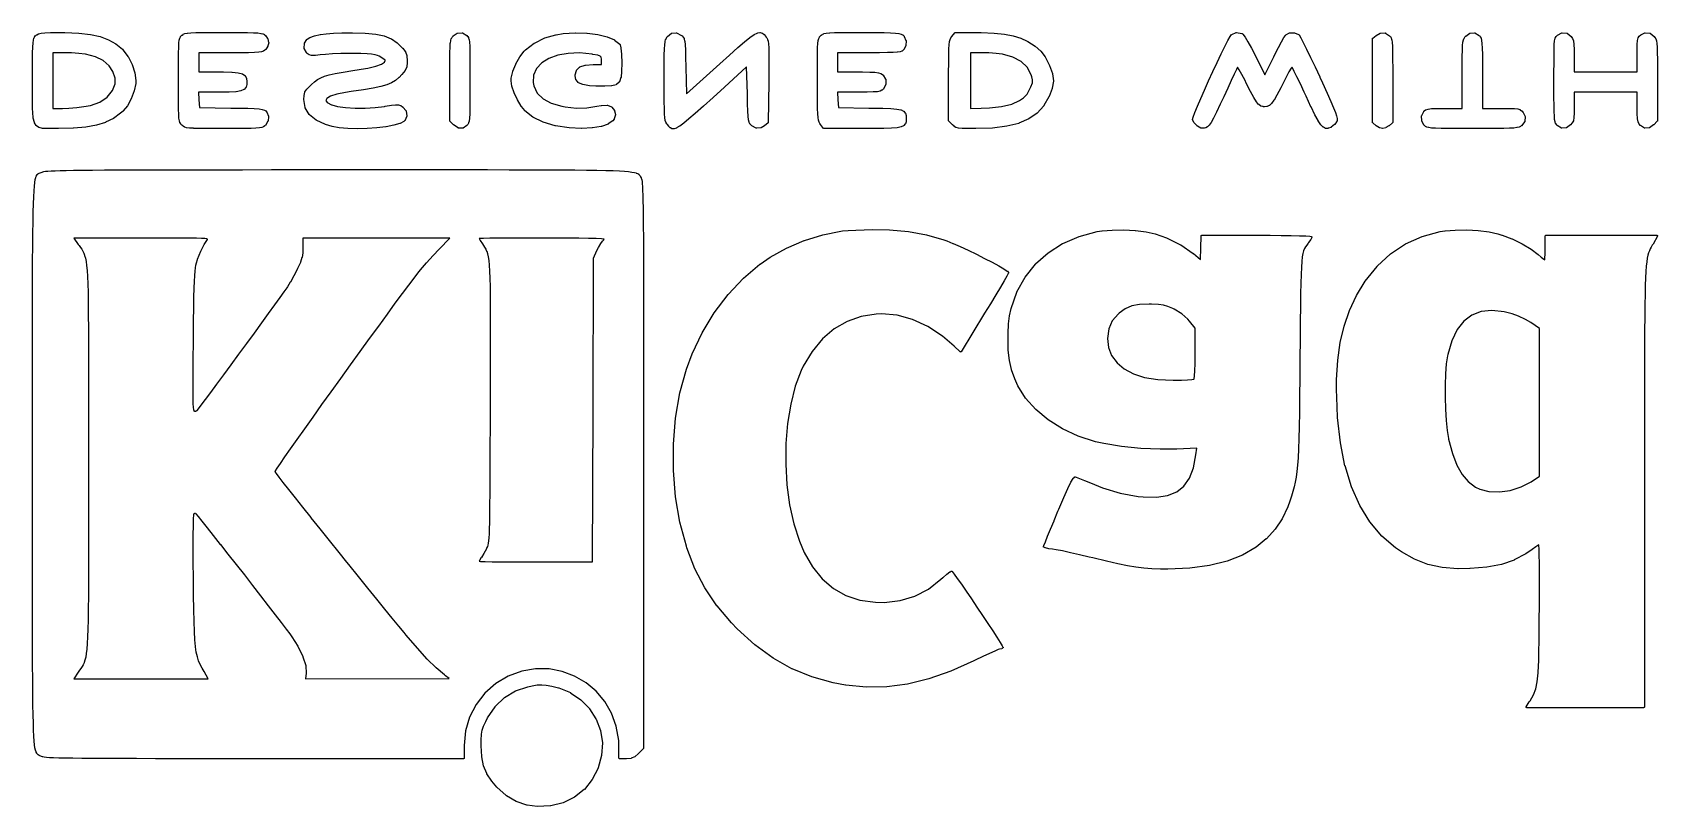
# Model space of a CAD drawing. Extents: x 4.843 to 5.338, y -2.847 to -2.612.
import ezdxf

# ---------------------------------------------------------------- set-up
doc = ezdxf.new("R2010")
doc.units = 0
doc.header["$MEASUREMENT"] = 0
doc.layers.add('BLACK', color=7, linetype='CONTINUOUS')

msp = doc.modelspace()

# ---------------------------------------------------------------- linework, layer by layer
at = {"layer": 'BLACK', "linetype": 'CONTINUOUS'}
for p, q in [((4.84285, -2.61477), (4.84297, -2.6139)), ((4.84297, -2.61387), (4.84313, -2.6133)), ((4.84297, -2.61388), (4.84297, -2.61387)), ((4.84297, -2.6139), (4.84297, -2.61388)), ((4.84297, -2.6139), (4.84297, -2.6139)), ((4.84313, -2.61328), (4.84314, -2.61326)), ((4.84313, -2.61329), (4.84313, -2.61328)), ((4.84313, -2.6133), (4.84313, -2.61329)), ((4.84313, -2.61329), (4.84313, -2.61329)), ((4.84313, -2.6133), (4.84313, -2.6133)), ((4.84314, -2.61326), (4.84334, -2.61287)), ((4.84314, -2.61326), (4.84314, -2.61326)), ((4.84314, -2.61326), (4.84314, -2.61326)), ((4.84334, -2.61287), (4.84335, -2.61287)), ((4.84335, -2.61287), (4.84336, -2.61285)), ((4.84335, -2.61287), (4.84335, -2.61287)), ((4.84335, -2.61287), (4.84335, -2.61287)), ((4.84336, -2.61285), (4.84337, -2.61284)), ((4.84337, -2.61284), (4.84363, -2.61254)), ((4.84337, -2.61284), (4.84337, -2.61284)), ((4.84337, -2.61284), (4.84337, -2.61284)), ((4.84363, -2.61254), (4.84364, -2.61253)), ((4.84363, -2.61254), (4.84363, -2.61254)), ((4.84364, -2.61253), (4.84365, -2.61252)), ((4.84365, -2.61252), (4.84392, -2.61227)), ((4.84392, -2.61227), (4.84394, -2.61226)), ((4.84392, -2.61227), (4.84392, -2.61227)), ((4.84392, -2.61227), (4.84392, -2.61227)), ((4.84392, -2.61227), (4.84392, -2.61227)), ((4.84394, -2.61226), (4.84395, -2.61225)), ((4.84395, -2.61225), (4.84396, -2.61225)), ((4.84396, -2.61225), (4.84447, -2.61196)), ((4.84396, -2.61225), (4.84396, -2.61225)), ((4.84447, -2.61196), (4.84447, -2.61196)), ((4.84447, -2.61196), (4.84448, -2.61196)), ((4.84448, -2.61196), (4.84449, -2.61195)), ((4.84448, -2.61196), (4.84448, -2.61196)), ((4.84449, -2.61195), (4.84451, -2.61195)), ((4.84451, -2.61195), (4.84451, -2.61194)), ((4.84451, -2.61194), (4.84452, -2.61194)), ((4.84452, -2.61194), (4.84527, -2.61176)), ((4.84527, -2.61176), (4.84527, -2.61175)), ((4.84527, -2.61175), (4.84529, -2.61175)), ((4.84529, -2.61175), (4.8453, -2.61175)), ((4.8453, -2.61175), (4.84646, -2.61164)), ((4.84646, -2.61164), (4.84646, -2.61164)), ((4.84646, -2.61164), (4.84646, -2.61164)), ((4.84646, -2.61164), (4.84647, -2.61164)), ((4.84647, -2.61164), (4.84819, -2.61159)), ((4.84819, -2.61159), (4.8482, -2.61159)), ((4.8482, -2.61159), (4.85065, -2.61158)), ((4.8482, -2.61159), (4.8482, -2.61159)), ((4.8482, -2.61159), (4.8482, -2.61159)), ((4.85065, -2.61158), (4.85065, -2.61158)), ((4.85065, -2.61158), (4.85258, -2.6116)), ((4.85258, -2.6116), (4.85258, -2.6116)), ((4.85258, -2.6116), (4.85258, -2.6116)), ((4.85258, -2.6116), (4.85258, -2.6116)), ((4.85258, -2.6116), (4.85679, -2.61177)), ((4.85679, -2.61177), (4.85679, -2.61177)), ((4.85679, -2.61177), (4.8568, -2.61177)), ((4.8568, -2.61177), (4.8568, -2.61177)), ((4.8568, -2.61177), (4.86032, -2.61217)), ((4.86032, -2.61217), (4.86032, -2.61217)), ((4.86032, -2.61217), (4.86033, -2.61217)), ((4.86033, -2.61217), (4.86034, -2.61217)), ((4.86034, -2.61217), (4.86328, -2.61282)), ((4.86328, -2.61282), (4.86329, -2.61283)), ((4.86329, -2.61283), (4.8633, -2.61283)), ((4.8633, -2.61283), (4.86331, -2.61283)), ((4.86331, -2.61283), (4.86581, -2.61378)), ((4.86581, -2.61378), (4.86582, -2.61378)), ((4.86582, -2.61378), (4.86583, -2.61378)), ((4.86583, -2.61378), (4.86584, -2.61379)), ((4.86584, -2.61379), (4.86803, -2.61505)), ((4.8873, -2.61477), (4.88741, -2.6139)), ((4.88741, -2.61388), (4.88757, -2.6133)), ((4.88741, -2.61389), (4.88741, -2.61388)), ((4.88741, -2.6139), (4.88741, -2.61389)), ((4.88741, -2.6139), (4.88741, -2.6139)), ((4.88757, -2.6133), (4.88758, -2.61328)), ((4.88757, -2.6133), (4.88757, -2.6133)), ((4.88757, -2.6133), (4.88757, -2.6133)), ((4.88757, -2.6133), (4.88757, -2.6133)), ((4.88758, -2.61326), (4.88779, -2.61287)), ((4.88758, -2.61328), (4.88758, -2.61326)), ((4.88758, -2.61326), (4.88758, -2.61326)), ((4.88758, -2.61326), (4.88758, -2.61326)), ((4.88779, -2.61287), (4.8878, -2.61285)), ((4.88779, -2.61287), (4.88779, -2.61287)), ((4.88779, -2.61287), (4.88779, -2.61287)), ((4.88779, -2.61287), (4.88779, -2.61287)), ((4.8878, -2.61285), (4.88781, -2.61284)), ((4.88781, -2.61284), (4.88807, -2.61254)), ((4.88781, -2.61284), (4.88781, -2.61284)), ((4.88781, -2.61284), (4.88781, -2.61284)), ((4.88807, -2.61254), (4.88808, -2.61254)), ((4.88808, -2.61253), (4.88809, -2.61252)), ((4.88808, -2.61254), (4.88808, -2.61253)), ((4.88809, -2.61252), (4.88822, -2.6124)), ((4.88822, -2.6124), (4.88823, -2.61239)), ((4.88822, -2.6124), (4.88822, -2.6124)), ((4.88823, -2.61239), (4.88824, -2.61238)), ((4.88824, -2.61238), (4.88857, -2.61214)), ((4.88857, -2.61214), (4.88858, -2.61214)), ((4.88858, -2.61214), (4.88858, -2.61213)), ((4.88858, -2.61213), (4.8886, -2.61213)), ((4.88858, -2.61214), (4.88858, -2.61214)), ((4.8886, -2.61213), (4.88861, -2.61212)), ((4.88861, -2.61212), (4.88861, -2.61212)), ((4.88861, -2.61212), (4.88862, -2.61212)), ((4.88862, -2.61212), (4.88909, -2.61193)), ((4.88909, -2.61193), (4.88909, -2.61193)), ((4.88909, -2.61193), (4.88909, -2.61193)), ((4.88909, -2.61193), (4.88909, -2.61193)), ((4.88909, -2.61193), (4.88909, -2.61193)), ((4.88909, -2.61193), (4.88911, -2.61193)), ((4.88911, -2.61193), (4.88913, -2.61192)), ((4.88913, -2.61192), (4.88984, -2.61179)), ((4.88984, -2.61179), (4.88984, -2.61179)), ((4.88984, -2.61179), (4.88985, -2.61179)), ((4.88985, -2.61179), (4.88986, -2.61179)), ((4.88986, -2.61179), (4.89093, -2.61169)), ((4.89093, -2.61169), (4.89093, -2.61169)), ((4.89093, -2.61169), (4.89094, -2.61169)), ((4.89094, -2.61169), (4.89247, -2.61163)), ((4.89094, -2.61169), (4.89094, -2.61169)), ((4.89247, -2.61163), (4.89457, -2.6116)), ((4.89247, -2.61163), (4.89247, -2.61163)), ((4.89247, -2.61163), (4.89247, -2.61163)), ((4.89247, -2.61163), (4.89247, -2.61163)), ((4.89457, -2.6116), (4.89734, -2.61158)), ((4.89457, -2.6116), (4.89457, -2.6116)), ((4.89457, -2.6116), (4.89457, -2.6116)), ((4.89734, -2.61158), (4.89734, -2.61158)), ((4.89734, -2.61158), (4.90089, -2.61158)), ((4.90089, -2.61158), (4.90089, -2.61158)), ((4.90089, -2.61158), (4.90255, -2.61158)), ((4.90255, -2.61158), (4.90255, -2.61158)), ((4.90255, -2.61158), (4.90574, -2.61159)), ((4.90574, -2.61159), (4.90574, -2.61159)), ((4.90574, -2.61159), (4.9082, -2.61161)), ((4.9082, -2.61161), (4.90821, -2.61161)), ((4.90821, -2.61161), (4.90821, -2.61161)), ((4.90821, -2.61161), (4.91004, -2.61165)), ((4.91004, -2.61165), (4.91004, -2.61165)), ((4.91004, -2.61165), (4.91004, -2.61165)), ((4.91004, -2.61165), (4.91005, -2.61165)), ((4.91005, -2.61165), (4.91136, -2.61173)), ((4.91136, -2.61173), (4.91136, -2.61173)), ((4.91136, -2.61173), (4.91137, -2.61173)), ((4.91137, -2.61173), (4.91137, -2.61173)), ((4.91137, -2.61173), (4.91227, -2.61184)), ((4.91227, -2.61184), (4.91228, -2.61184)), ((4.91228, -2.61184), (4.91229, -2.61184)), ((4.91229, -2.61184), (4.9123, -2.61185)), ((4.9123, -2.61185), (4.9129, -2.612)), ((4.9129, -2.612), (4.9129, -2.612)), ((4.9129, -2.612), (4.9129, -2.612)), ((4.9129, -2.612), (4.9129, -2.612)), ((4.9129, -2.612), (4.91292, -2.61201)), ((4.91292, -2.61201), (4.91294, -2.61202)), ((4.91294, -2.61202), (4.91294, -2.61202)), ((4.91294, -2.61202), (4.91294, -2.61202)), ((4.91294, -2.61202), (4.91334, -2.61222)), ((4.91334, -2.61222), (4.91334, -2.61223)), ((4.91334, -2.61223), (4.91334, -2.61223)), ((4.91334, -2.61223), (4.91334, -2.61223)), ((4.91334, -2.61223), (4.91336, -2.61224)), ((4.91336, -2.61224), (4.91337, -2.61225)), ((4.91337, -2.61225), (4.91337, -2.61225)), ((4.91337, -2.61225), (4.91338, -2.61225)), ((4.91338, -2.61225), (4.91368, -2.61252)), ((4.91368, -2.61252), (4.91369, -2.61252)), ((4.91369, -2.61252), (4.91369, -2.61252)), ((4.91369, -2.61252), (4.91369, -2.61253)), ((4.91369, -2.61253), (4.9137, -2.61254)), ((4.9137, -2.61254), (4.91371, -2.61255)), ((4.91371, -2.61255), (4.91372, -2.61255)), ((4.91372, -2.61255), (4.91372, -2.61256)), ((4.91372, -2.61256), (4.9143, -2.61341)), ((4.9143, -2.61341), (4.9143, -2.61341)), ((4.9143, -2.61341), (4.91431, -2.61342)), ((4.91431, -2.61342), (4.91431, -2.61343)), ((4.91431, -2.61343), (4.91431, -2.61344)), ((4.91431, -2.61344), (4.91432, -2.61344)), ((4.91432, -2.61344), (4.91432, -2.61345)), ((4.91432, -2.61345), (4.91433, -2.61347)), ((4.91433, -2.61347), (4.91463, -2.61462)), ((4.92554, -2.61487), (4.92628, -2.61367)), ((4.92628, -2.61367), (4.92629, -2.61366)), ((4.92628, -2.61367), (4.92628, -2.61367)), ((4.92629, -2.61366), (4.9263, -2.61365)), ((4.9263, -2.61365), (4.9263, -2.61364)), ((4.9263, -2.61364), (4.92631, -2.61364)), ((4.92631, -2.61364), (4.92632, -2.61363)), ((4.92632, -2.61363), (4.92632, -2.61362)), ((4.92632, -2.61362), (4.92633, -2.61362)), ((4.92633, -2.61362), (4.92634, -2.61361)), ((4.92634, -2.61361), (4.92635, -2.61361)), ((4.92635, -2.6136), (4.92716, -2.61314)), ((4.92635, -2.61361), (4.92635, -2.6136)), ((4.92716, -2.61314), (4.92716, -2.61314)), ((4.92716, -2.61314), (4.92717, -2.61314)), ((4.92717, -2.61314), (4.92719, -2.61313)), ((4.92719, -2.61313), (4.9286, -2.61263)), ((4.9286, -2.61263), (4.92861, -2.61263)), ((4.92861, -2.61263), (4.92862, -2.61263)), ((4.92862, -2.61262), (4.93029, -2.61223)), ((4.92862, -2.61263), (4.92862, -2.61262)), ((4.93029, -2.61223), (4.9303, -2.61223)), ((4.9303, -2.61223), (4.9303, -2.61223)), ((4.9303, -2.61223), (4.93031, -2.61223)), ((4.93031, -2.61223), (4.93044, -2.6122)), ((4.93044, -2.6122), (4.93044, -2.6122)), ((4.93044, -2.6122), (4.93045, -2.6122)), ((4.93045, -2.6122), (4.93213, -2.612)), ((4.93045, -2.6122), (4.93045, -2.6122)), ((4.93213, -2.612), (4.93213, -2.61199)), ((4.93213, -2.61199), (4.93214, -2.61199)), ((4.93214, -2.61199), (4.9344, -2.61182)), ((4.93214, -2.61199), (4.93214, -2.61199)), ((4.9344, -2.61182), (4.9344, -2.61182)), ((4.9344, -2.61182), (4.9344, -2.61182)), ((4.9344, -2.61182), (4.93441, -2.61182)), ((4.93441, -2.61182), (4.93697, -2.6117)), ((4.93697, -2.6117), (4.93955, -2.61165)), ((4.93697, -2.6117), (4.93697, -2.6117)), ((4.93697, -2.6117), (4.93697, -2.6117)), ((4.93697, -2.6117), (4.93697, -2.6117)), ((4.93955, -2.61165), (4.93955, -2.61165)), ((4.93955, -2.61165), (4.93955, -2.61165)), ((4.93955, -2.61165), (4.93956, -2.61165)), ((4.93956, -2.61165), (4.94019, -2.61164)), ((4.94019, -2.61164), (4.9402, -2.61164)), ((4.9402, -2.61164), (4.9402, -2.61165)), ((4.9402, -2.61165), (4.9402, -2.61165)), ((4.9402, -2.61165), (4.94407, -2.61174)), ((4.94407, -2.61174), (4.94407, -2.61174)), ((4.94407, -2.61174), (4.94408, -2.61174)), ((4.94408, -2.61174), (4.94408, -2.61174)), ((4.94408, -2.61174), (4.94724, -2.61206)), ((4.94724, -2.61206), (4.94724, -2.61206)), ((4.94724, -2.61206), (4.94725, -2.61206)), ((4.94725, -2.61206), (4.94726, -2.61206)), ((4.94726, -2.61206), (4.94983, -2.61263)), ((4.94983, -2.61263), (4.94983, -2.61264)), ((4.94983, -2.61264), (4.94984, -2.61264)), ((4.94984, -2.61264), (4.94986, -2.61264)), ((4.94986, -2.61264), (4.95197, -2.61351)), ((4.95197, -2.61351), (4.95197, -2.61351)), ((4.95197, -2.61351), (4.95197, -2.61351)), ((4.95197, -2.61351), (4.95197, -2.61351)), ((4.95197, -2.61351), (4.95197, -2.61351)), ((4.95197, -2.61351), (4.95199, -2.61352)), ((4.95199, -2.61352), (4.95201, -2.61353)), ((4.95201, -2.61353), (4.95201, -2.61353)), ((4.95201, -2.61353), (4.95201, -2.61353)), ((4.95201, -2.61353), (4.95201, -2.61353)), ((4.95201, -2.61353), (4.9538, -2.61474)), ((4.9701, -2.614), (4.97027, -2.61346)), ((4.9701, -2.61402), (4.9701, -2.614)), ((4.9701, -2.61403), (4.9701, -2.61402)), ((4.97027, -2.61346), (4.97028, -2.61344)), ((4.97027, -2.61346), (4.97027, -2.61346)), ((4.97027, -2.61346), (4.97027, -2.61346)), ((4.97027, -2.61346), (4.97027, -2.61346)), ((4.97028, -2.61344), (4.97029, -2.61342)), ((4.97029, -2.61342), (4.97051, -2.61304)), ((4.97029, -2.61342), (4.97029, -2.61342)), ((4.97029, -2.61342), (4.97029, -2.61342)), ((4.97051, -2.61304), (4.97052, -2.61302)), ((4.97051, -2.61304), (4.97051, -2.61304)), ((4.97052, -2.61302), (4.97053, -2.61301)), ((4.97053, -2.61301), (4.97082, -2.61268)), ((4.97082, -2.61268), (4.97082, -2.61267)), ((4.97082, -2.61267), (4.97083, -2.61267)), ((4.97082, -2.61268), (4.97082, -2.61268)), ((4.97083, -2.61267), (4.97084, -2.61266)), ((4.97084, -2.61266), (4.97085, -2.61265)), ((4.97085, -2.61265), (4.97086, -2.61264)), ((4.97085, -2.61265), (4.97085, -2.61265)), ((4.97086, -2.61264), (4.97209, -2.6118)), ((4.97209, -2.6118), (4.9721, -2.6118)), ((4.9721, -2.6118), (4.97211, -2.61179)), ((4.97211, -2.61179), (4.97212, -2.61178)), ((4.97212, -2.61178), (4.97213, -2.61178)), ((4.97213, -2.61178), (4.97213, -2.61178)), ((4.97213, -2.61178), (4.97214, -2.61178)), ((4.97214, -2.61178), (4.97216, -2.61177)), ((4.97216, -2.61177), (4.97216, -2.61177)), ((4.97216, -2.61177), (4.97217, -2.61177)), ((4.97217, -2.61177), (4.97218, -2.61177)), ((4.97218, -2.61177), (4.9722, -2.61176)), ((4.9722, -2.61176), (4.97358, -2.6117)), ((4.97358, -2.6117), (4.97358, -2.6117)), ((4.97358, -2.6117), (4.9736, -2.6117)), ((4.9736, -2.6117), (4.97362, -2.6117)), ((4.97362, -2.6117), (4.97362, -2.6117)), ((4.97362, -2.6117), (4.97362, -2.6117)), ((4.97362, -2.6117), (4.97364, -2.6117)), ((4.97364, -2.6117), (4.97366, -2.61171)), ((4.97366, -2.61171), (4.97366, -2.61171)), ((4.97366, -2.61171), (4.97366, -2.61171)), ((4.97366, -2.61171), (4.97367, -2.61172)), ((4.97367, -2.61172), (4.97369, -2.61172)), ((4.97369, -2.61172), (4.97499, -2.6125)), ((4.97499, -2.6125), (4.97499, -2.6125)), ((4.97499, -2.6125), (4.975, -2.6125)), ((4.975, -2.6125), (4.97501, -2.61251)), ((4.97501, -2.61251), (4.97501, -2.61252)), ((4.97501, -2.61252), (4.97502, -2.61252)), ((4.97502, -2.61252), (4.97503, -2.61253)), ((4.97503, -2.61253), (4.97503, -2.61253)), ((4.97503, -2.61253), (4.97524, -2.61277)), ((4.97524, -2.61277), (4.97524, -2.61277)), ((4.97524, -2.61277), (4.97524, -2.61277)), ((4.97524, -2.61277), (4.97525, -2.61277)), ((4.97525, -2.61277), (4.97526, -2.61278)), ((4.97526, -2.61278), (4.97527, -2.6128)), ((4.97527, -2.6128), (4.97548, -2.61315)), ((4.97548, -2.61315), (4.97548, -2.61316)), ((4.97548, -2.61316), (4.97548, -2.61316)), ((4.97548, -2.61316), (4.97549, -2.61316)), ((4.97549, -2.61316), (4.97549, -2.61318)), ((4.97549, -2.61318), (4.9755, -2.61319)), ((4.9755, -2.61319), (4.9755, -2.61319)), ((4.9755, -2.61319), (4.9755, -2.6132)), ((4.9755, -2.6132), (4.97566, -2.61372)), ((4.97566, -2.61372), (4.97567, -2.61372)), ((4.97567, -2.61372), (4.97567, -2.61374)), ((4.97567, -2.61374), (4.97567, -2.61375)), ((4.97567, -2.61375), (4.97579, -2.61455)), ((4.99559, -2.6148), (4.99874, -2.61323)), ((4.99874, -2.61323), (4.99876, -2.61322)), ((4.99874, -2.61323), (4.99874, -2.61323)), ((4.99876, -2.61322), (4.99877, -2.61321)), ((4.99877, -2.61321), (5.00217, -2.61225)), ((5.00217, -2.61225), (5.00217, -2.61225)), ((5.00217, -2.61225), (5.00218, -2.61225)), ((5.00218, -2.61225), (5.00219, -2.61225)), ((5.00219, -2.61225), (5.00436, -2.61193)), ((5.00436, -2.61193), (5.00436, -2.61193)), ((5.00436, -2.61193), (5.00437, -2.61193)), ((5.00437, -2.61193), (5.00805, -2.61167)), ((5.00437, -2.61193), (5.00437, -2.61193)), ((5.00805, -2.61167), (5.00805, -2.61167)), ((5.00805, -2.61167), (5.00806, -2.61167)), ((5.00806, -2.61167), (5.00807, -2.61167)), ((5.00807, -2.61167), (5.0116, -2.61175)), ((5.0116, -2.61175), (5.01161, -2.61175)), ((5.01161, -2.61175), (5.01162, -2.61175)), ((5.01162, -2.61175), (5.01162, -2.61175)), ((5.01162, -2.61175), (5.01487, -2.61215)), ((5.01487, -2.61215), (5.01487, -2.61215)), ((5.01487, -2.61215), (5.01489, -2.61216)), ((5.01489, -2.61216), (5.0149, -2.61216)), ((5.0149, -2.61216), (5.01771, -2.61286)), ((5.01771, -2.61286), (5.01772, -2.61286)), ((5.01772, -2.61286), (5.01773, -2.61287)), ((5.01773, -2.61287), (5.01774, -2.61287)), ((5.01774, -2.61287), (5.01999, -2.61385)), ((5.01999, -2.61385), (5.01999, -2.61386)), ((5.01999, -2.61386), (5.02, -2.61386)), ((5.02, -2.61386), (5.02, -2.61386)), ((5.02, -2.61386), (5.02002, -2.61387)), ((5.02002, -2.61387), (5.02003, -2.61388)), ((5.02003, -2.61388), (5.02003, -2.61388)), ((5.02003, -2.61388), (5.02004, -2.61388)), ((5.02004, -2.61388), (5.02157, -2.61512)), ((5.03542, -2.61436), (5.03558, -2.61374)), ((5.03558, -2.61372), (5.03559, -2.6137)), ((5.03558, -2.61373), (5.03558, -2.61372)), ((5.03558, -2.61374), (5.03558, -2.61373)), ((5.03558, -2.61374), (5.03558, -2.61374)), ((5.03558, -2.61374), (5.03558, -2.61374)), ((5.03559, -2.6137), (5.0358, -2.61325)), ((5.0358, -2.61325), (5.03581, -2.61323)), ((5.0358, -2.61325), (5.0358, -2.61325)), ((5.03581, -2.61323), (5.03582, -2.61322)), ((5.03582, -2.61322), (5.03609, -2.61283)), ((5.03609, -2.61283), (5.0361, -2.61283)), ((5.0361, -2.61282), (5.03611, -2.61281)), ((5.0361, -2.61283), (5.0361, -2.61282)), ((5.0361, -2.61283), (5.0361, -2.61283)), ((5.03611, -2.61281), (5.03612, -2.6128)), ((5.03612, -2.6128), (5.03613, -2.6128)), ((5.03613, -2.6128), (5.03733, -2.61183)), ((5.03613, -2.6128), (5.03613, -2.6128)), ((5.03733, -2.61183), (5.03735, -2.61182)), ((5.03733, -2.61183), (5.03733, -2.61183)), ((5.03733, -2.61183), (5.03733, -2.61183)), ((5.03733, -2.61183), (5.03733, -2.61183)), ((5.03733, -2.61183), (5.03733, -2.61183)), ((5.03735, -2.61182), (5.03736, -2.61181)), ((5.03736, -2.61181), (5.03736, -2.61181)), ((5.03736, -2.61181), (5.03736, -2.61181)), ((5.03736, -2.61181), (5.03738, -2.61181)), ((5.03738, -2.61181), (5.0374, -2.6118)), ((5.0374, -2.6118), (5.0374, -2.6118)), ((5.0374, -2.6118), (5.0374, -2.6118)), ((5.0374, -2.6118), (5.03742, -2.6118)), ((5.03742, -2.6118), (5.03744, -2.61179)), ((5.03744, -2.61179), (5.03881, -2.61168)), ((5.03744, -2.61179), (5.03744, -2.61179)), ((5.03744, -2.61179), (5.03744, -2.61179)), ((5.03881, -2.61168), (5.03881, -2.61168)), ((5.03881, -2.61168), (5.03883, -2.61168)), ((5.03883, -2.61168), (5.03885, -2.61168)), ((5.03885, -2.61168), (5.03885, -2.61168)), ((5.03885, -2.61168), (5.03885, -2.61168)), ((5.03885, -2.61168), (5.03887, -2.61168)), ((5.03887, -2.61168), (5.03888, -2.61169)), ((5.03888, -2.61169), (5.03889, -2.61169)), ((5.03889, -2.61169), (5.03889, -2.61169)), ((5.03889, -2.61169), (5.0389, -2.61169)), ((5.0389, -2.61169), (5.03892, -2.6117)), ((5.03892, -2.6117), (5.04037, -2.61245)), ((5.04037, -2.61245), (5.04038, -2.61245)), ((5.04038, -2.61245), (5.04038, -2.61245)), ((5.04038, -2.61245), (5.04038, -2.61245)), ((5.04038, -2.61245), (5.04039, -2.61246)), ((5.04039, -2.61246), (5.04041, -2.61247)), ((5.04041, -2.61247), (5.04041, -2.61247)), ((5.04041, -2.61247), (5.04041, -2.61248)), ((5.04041, -2.61248), (5.04057, -2.61261)), ((5.04057, -2.61261), (5.04058, -2.61261)), ((5.04058, -2.61261), (5.04058, -2.61262)), ((5.04058, -2.61262), (5.04059, -2.61263)), ((5.04059, -2.61263), (5.04091, -2.61296)), ((5.04091, -2.61296), (5.04091, -2.61296)), ((5.04091, -2.61296), (5.04092, -2.61297)), ((5.04092, -2.61297), (5.04092, -2.61298)), ((5.04092, -2.61298), (5.04093, -2.61299)), ((5.04093, -2.61299), (5.04094, -2.613)), ((5.04094, -2.613), (5.04094, -2.613)), ((5.04094, -2.613), (5.04095, -2.61301)), ((5.04095, -2.61301), (5.04118, -2.61346)), ((5.04118, -2.61346), (5.04118, -2.61347)), ((5.04118, -2.61347), (5.04119, -2.61347)), ((5.04119, -2.61347), (5.04119, -2.61347)), ((5.04119, -2.61347), (5.04119, -2.61349)), ((5.04119, -2.61349), (5.0412, -2.6135)), ((5.0412, -2.6135), (5.0412, -2.6135)), ((5.0412, -2.6135), (5.0412, -2.61351)), ((5.0412, -2.61351), (5.04137, -2.61421)), ((5.05963, -2.61442), (5.06124, -2.61312)), ((5.06124, -2.61312), (5.06125, -2.61312)), ((5.06125, -2.61312), (5.06125, -2.61311)), ((5.06125, -2.61311), (5.06126, -2.61311)), ((5.06126, -2.61311), (5.06251, -2.61224)), ((5.06251, -2.61224), (5.06251, -2.61224)), ((5.06251, -2.61224), (5.06252, -2.61224)), ((5.06252, -2.61224), (5.06253, -2.61223)), ((5.06253, -2.61223), (5.06349, -2.61175)), ((5.06349, -2.61175), (5.0635, -2.61175)), ((5.0635, -2.61175), (5.06351, -2.61174)), ((5.0635, -2.61175), (5.0635, -2.61175)), ((5.06351, -2.61174), (5.06352, -2.61174)), ((5.06352, -2.61174), (5.06353, -2.61173)), ((5.06353, -2.61173), (5.06354, -2.61173)), ((5.06354, -2.61173), (5.06355, -2.61173)), ((5.06355, -2.61173), (5.06429, -2.61159)), ((5.06429, -2.61159), (5.06429, -2.61159)), ((5.06429, -2.61159), (5.0643, -2.61159)), ((5.0643, -2.61159), (5.0643, -2.61159)), ((5.0643, -2.61159), (5.06431, -2.61159)), ((5.06431, -2.61159), (5.06433, -2.61159)), ((5.06433, -2.61159), (5.06433, -2.61159)), ((5.06433, -2.61159), (5.06434, -2.61159)), ((5.06434, -2.61159), (5.06435, -2.61159)), ((5.06435, -2.61159), (5.06437, -2.61159)), ((5.06437, -2.61159), (5.06437, -2.61159)), ((5.06437, -2.61159), (5.06438, -2.6116)), ((5.06438, -2.6116), (5.06498, -2.61175)), ((5.06498, -2.61175), (5.06498, -2.61175)), ((5.06498, -2.61175), (5.065, -2.61176)), ((5.065, -2.61176), (5.06501, -2.61177)), ((5.06501, -2.61177), (5.06501, -2.61177)), ((5.06501, -2.61177), (5.06501, -2.61177)), ((5.06501, -2.61177), (5.06502, -2.61177)), ((5.06502, -2.61177), (5.06505, -2.61179)), ((5.06505, -2.61179), (5.06558, -2.6122)), ((5.06558, -2.6122), (5.06558, -2.6122)), ((5.06558, -2.6122), (5.06559, -2.61221)), ((5.06559, -2.61221), (5.0656, -2.61223)), ((5.0656, -2.61223), (5.06614, -2.61285)), ((5.06614, -2.61285), (5.06614, -2.61285)), ((5.06614, -2.61285), (5.06614, -2.61285)), ((5.06614, -2.61285), (5.06615, -2.61286)), ((5.06615, -2.61286), (5.06639, -2.61319)), ((5.06639, -2.61319), (5.06639, -2.61319)), ((5.06639, -2.61319), (5.0664, -2.6132)), ((5.0664, -2.6132), (5.06641, -2.61321)), ((5.06641, -2.61321), (5.06663, -2.61363)), ((5.06663, -2.61363), (5.06663, -2.61363)), ((5.06663, -2.61363), (5.06663, -2.61363)), ((5.06663, -2.61363), (5.06663, -2.61363)), ((5.06663, -2.61363), (5.06663, -2.61363)), ((5.06663, -2.61363), (5.06664, -2.61365)), ((5.06664, -2.61365), (5.06664, -2.61367)), ((5.06664, -2.61367), (5.06681, -2.61423)), ((5.08208, -2.61401), (5.08224, -2.61343)), ((5.08208, -2.61402), (5.08208, -2.61401)), ((5.08208, -2.61403), (5.08208, -2.61402)), ((5.08224, -2.61342), (5.08225, -2.61341)), ((5.08224, -2.61343), (5.08224, -2.61342)), ((5.08224, -2.61342), (5.08224, -2.61342)), ((5.08224, -2.61342), (5.08224, -2.61342)), ((5.08225, -2.61339), (5.08246, -2.61298)), ((5.08225, -2.61341), (5.08225, -2.61339)), ((5.08225, -2.61339), (5.08225, -2.61339)), ((5.08225, -2.61339), (5.08225, -2.61339)), ((5.08246, -2.61298), (5.08247, -2.61298)), ((5.08247, -2.61298), (5.08249, -2.61295)), ((5.08249, -2.61295), (5.08275, -2.61263)), ((5.08249, -2.61295), (5.08249, -2.61295)), ((5.08275, -2.61263), (5.08276, -2.61262)), ((5.08276, -2.61261), (5.08294, -2.61243)), ((5.08276, -2.61262), (5.08276, -2.61261)), ((5.08276, -2.61262), (5.08276, -2.61262)), ((5.08294, -2.61243), (5.08295, -2.61242)), ((5.08294, -2.61243), (5.08294, -2.61243)), ((5.08295, -2.61242), (5.08296, -2.61241)), ((5.08296, -2.61241), (5.08329, -2.61216)), ((5.08329, -2.61216), (5.08329, -2.61215)), ((5.08329, -2.61215), (5.0833, -2.61215)), ((5.08329, -2.61216), (5.08329, -2.61216)), ((5.0833, -2.61215), (5.08331, -2.61214)), ((5.08331, -2.61214), (5.08332, -2.61214)), ((5.08332, -2.61214), (5.08333, -2.61213)), ((5.08333, -2.61213), (5.08378, -2.61194)), ((5.08333, -2.61213), (5.08333, -2.61213)), ((5.08378, -2.61194), (5.0838, -2.61193)), ((5.08378, -2.61194), (5.08378, -2.61194)), ((5.0838, -2.61193), (5.08382, -2.61193)), ((5.08382, -2.61193), (5.0845, -2.61179)), ((5.08382, -2.61193), (5.08382, -2.61193)), ((5.08382, -2.61193), (5.08382, -2.61193)), ((5.08382, -2.61193), (5.08382, -2.61193)), ((5.0845, -2.61179), (5.08451, -2.61178)), ((5.0845, -2.61179), (5.0845, -2.61179)), ((5.08451, -2.61178), (5.08452, -2.61178)), ((5.08452, -2.61178), (5.08554, -2.61169)), ((5.08554, -2.61169), (5.08554, -2.61169)), ((5.08554, -2.61169), (5.08555, -2.61169)), ((5.08555, -2.61169), (5.08702, -2.61163)), ((5.08555, -2.61169), (5.08555, -2.61169)), ((5.08702, -2.61163), (5.08702, -2.61163)), ((5.08702, -2.61163), (5.08703, -2.61163)), ((5.08703, -2.61163), (5.08906, -2.6116)), ((5.08703, -2.61163), (5.08703, -2.61163)), ((5.08906, -2.6116), (5.09177, -2.61158)), ((5.08906, -2.6116), (5.08906, -2.6116)), ((5.08906, -2.6116), (5.08906, -2.6116)), ((5.09177, -2.61158), (5.09177, -2.61158)), ((5.09177, -2.61158), (5.09525, -2.61158)), ((5.09525, -2.61158), (5.09525, -2.61158)), ((5.09525, -2.61158), (5.09603, -2.61158)), ((5.09603, -2.61158), (5.09603, -2.61158)), ((5.09603, -2.61158), (5.09945, -2.61159)), ((5.09945, -2.61159), (5.09946, -2.61159)), ((5.09946, -2.61159), (5.10212, -2.61162)), ((5.10212, -2.61162), (5.10212, -2.61162)), ((5.10212, -2.61162), (5.10212, -2.61162)), ((5.10212, -2.61162), (5.10212, -2.61162)), ((5.10212, -2.61162), (5.10413, -2.61168)), ((5.10413, -2.61168), (5.10413, -2.61168)), ((5.10413, -2.61168), (5.10413, -2.61168)), ((5.10413, -2.61168), (5.10413, -2.61168)), ((5.10413, -2.61168), (5.10559, -2.61176)), ((5.10559, -2.61176), (5.10559, -2.61177)), ((5.10559, -2.61177), (5.1056, -2.61177)), ((5.1056, -2.61177), (5.1056, -2.61177)), ((5.1056, -2.61177), (5.10661, -2.61189)), ((5.10661, -2.61189), (5.10661, -2.61189)), ((5.10661, -2.61189), (5.10662, -2.61189)), ((5.10662, -2.61189), (5.10663, -2.61189)), ((5.10663, -2.61189), (5.1073, -2.61206)), ((5.1073, -2.61206), (5.1073, -2.61206)), ((5.1073, -2.61206), (5.1073, -2.61206)), ((5.1073, -2.61206), (5.1073, -2.61206)), ((5.1073, -2.61206), (5.10732, -2.61207)), ((5.10732, -2.61207), (5.10734, -2.61208)), ((5.10734, -2.61208), (5.10734, -2.61208)), ((5.10734, -2.61208), (5.10734, -2.61208)), ((5.10734, -2.61208), (5.10777, -2.61229)), ((5.10777, -2.61229), (5.10777, -2.6123)), ((5.10777, -2.6123), (5.10778, -2.6123)), ((5.10778, -2.6123), (5.10778, -2.6123)), ((5.10778, -2.6123), (5.10779, -2.61231)), ((5.10779, -2.61231), (5.1078, -2.61232)), ((5.1078, -2.61232), (5.10781, -2.61232)), ((5.10781, -2.61232), (5.10781, -2.61233)), ((5.10781, -2.61233), (5.10823, -2.61272)), ((5.10823, -2.61272), (5.10823, -2.61272)), ((5.10823, -2.61272), (5.10823, -2.61272)), ((5.10823, -2.61272), (5.10824, -2.61274)), ((5.10824, -2.61274), (5.10825, -2.61275)), ((5.10825, -2.61275), (5.10825, -2.61275)), ((5.10825, -2.61275), (5.10825, -2.61275)), ((5.10825, -2.61275), (5.10826, -2.61277)), ((5.10826, -2.61277), (5.10827, -2.61279)), ((5.10827, -2.61279), (5.10827, -2.61279)), ((5.10827, -2.61279), (5.10827, -2.61279)), ((5.10827, -2.61279), (5.1088, -2.61401)), ((5.1088, -2.61401), (5.1088, -2.61401)), ((5.1088, -2.61401), (5.1088, -2.61402)), ((5.1088, -2.61402), (5.1088, -2.61402)), ((5.1088, -2.61402), (5.1088, -2.61403)), ((5.12208, -2.61436), (5.12224, -2.61373)), ((5.12224, -2.61373), (5.12225, -2.61371)), ((5.12224, -2.61373), (5.12224, -2.61373)), ((5.12225, -2.61371), (5.12226, -2.6137)), ((5.12226, -2.6137), (5.12247, -2.61325)), ((5.12247, -2.61325), (5.12248, -2.61323)), ((5.12247, -2.61325), (5.12247, -2.61325)), ((5.12248, -2.61323), (5.12249, -2.61322)), ((5.12249, -2.61322), (5.12276, -2.61283)), ((5.12276, -2.61283), (5.12276, -2.61283)), ((5.12276, -2.61283), (5.12276, -2.61283)), ((5.12276, -2.61283), (5.12277, -2.61283)), ((5.12277, -2.61283), (5.12369, -2.61166)), ((5.12369, -2.61166), (5.12369, -2.61165)), ((5.12369, -2.61165), (5.1237, -2.61165)), ((5.1237, -2.61164), (5.12371, -2.61163)), ((5.1237, -2.61165), (5.1237, -2.61164)), ((5.12371, -2.61163), (5.12372, -2.61163)), ((5.12372, -2.61163), (5.12373, -2.61162)), ((5.12373, -2.61162), (5.12373, -2.61161)), ((5.12373, -2.61161), (5.12374, -2.61161)), ((5.12374, -2.61161), (5.12375, -2.6116)), ((5.12375, -2.6116), (5.12376, -2.6116)), ((5.12376, -2.6116), (5.12377, -2.6116)), ((5.12377, -2.6116), (5.12378, -2.61159)), ((5.12378, -2.61159), (5.12378, -2.61159)), ((5.12378, -2.61159), (5.12379, -2.61159)), ((5.12379, -2.61159), (5.1238, -2.61158)), ((5.1238, -2.61158), (5.12381, -2.61158)), ((5.12381, -2.61158), (5.12382, -2.61158)), ((5.12382, -2.61158), (5.12383, -2.61158)), ((5.12383, -2.61158), (5.12384, -2.61158)), ((5.12384, -2.61158), (5.13037, -2.6116)), ((5.13037, -2.6116), (5.13037, -2.6116)), ((5.13037, -2.6116), (5.13174, -2.61162)), ((5.13174, -2.61162), (5.13174, -2.61162)), ((5.13174, -2.61162), (5.13174, -2.61162)), ((5.13174, -2.61162), (5.13174, -2.61162)), ((5.13174, -2.61162), (5.13562, -2.61175)), ((5.13562, -2.61175), (5.13562, -2.61175)), ((5.13562, -2.61175), (5.13563, -2.61175)), ((5.13563, -2.61175), (5.13563, -2.61175)), ((5.13563, -2.61175), (5.13882, -2.61205)), ((5.13882, -2.61205), (5.13882, -2.61205)), ((5.13882, -2.61205), (5.13883, -2.61206)), ((5.13883, -2.61206), (5.13884, -2.61206)), ((5.13884, -2.61206), (5.14148, -2.61255)), ((5.14148, -2.61255), (5.14148, -2.61255)), ((5.14148, -2.61255), (5.14149, -2.61255)), ((5.14149, -2.61255), (5.1415, -2.61256)), ((5.1415, -2.61256), (5.14374, -2.61327)), ((5.14374, -2.61327), (5.14374, -2.61327)), ((5.14374, -2.61327), (5.14375, -2.61327)), ((5.14375, -2.61327), (5.14377, -2.61328)), ((5.14377, -2.61328), (5.14575, -2.61423)), ((5.20684, -2.61405), (5.20753, -2.6128)), ((5.20753, -2.6128), (5.20754, -2.61279)), ((5.20753, -2.6128), (5.20753, -2.6128)), ((5.20754, -2.61279), (5.20755, -2.61278)), ((5.20755, -2.61278), (5.20794, -2.61222)), ((5.20794, -2.61222), (5.20795, -2.61222)), ((5.20795, -2.61222), (5.20796, -2.6122)), ((5.20796, -2.6122), (5.20797, -2.61219)), ((5.20797, -2.61219), (5.20799, -2.61218)), ((5.20797, -2.61219), (5.20797, -2.61219)), ((5.20797, -2.61219), (5.20797, -2.61219)), ((5.20799, -2.61218), (5.208, -2.61217)), ((5.208, -2.61217), (5.20802, -2.61216)), ((5.208, -2.61217), (5.208, -2.61217)), ((5.208, -2.61217), (5.208, -2.61217)), ((5.20802, -2.61216), (5.20803, -2.61215)), ((5.20803, -2.61215), (5.20939, -2.61162)), ((5.20939, -2.61162), (5.20939, -2.61162)), ((5.20939, -2.61162), (5.2094, -2.61162)), ((5.2094, -2.61162), (5.20941, -2.61162)), ((5.20941, -2.61162), (5.20942, -2.61161)), ((5.20942, -2.61161), (5.20943, -2.61161)), ((5.20943, -2.61161), (5.20944, -2.61161)), ((5.20944, -2.61161), (5.20945, -2.61161)), ((5.20945, -2.61161), (5.20946, -2.61161)), ((5.20946, -2.61161), (5.20947, -2.61161)), ((5.20947, -2.61161), (5.20948, -2.61161)), ((5.20948, -2.61161), (5.20949, -2.61161)), ((5.20949, -2.61161), (5.21113, -2.61186)), ((5.21113, -2.61186), (5.21113, -2.61186)), ((5.21113, -2.61186), (5.21115, -2.61187)), ((5.21115, -2.61187), (5.21116, -2.61187)), ((5.21116, -2.61187), (5.21117, -2.61187)), ((5.21117, -2.61187), (5.21117, -2.61187)), ((5.21117, -2.61187), (5.21118, -2.61188)), ((5.21118, -2.61188), (5.2112, -2.61189)), ((5.2112, -2.61189), (5.2112, -2.61189)), ((5.2112, -2.61189), (5.2112, -2.61189)), ((5.2112, -2.61189), (5.21122, -2.6119)), ((5.21122, -2.6119), (5.21123, -2.61191)), ((5.21123, -2.61191), (5.21144, -2.61209)), ((5.21144, -2.61209), (5.21144, -2.6121)), ((5.21144, -2.6121), (5.21145, -2.6121)), ((5.21145, -2.6121), (5.21145, -2.6121)), ((5.21145, -2.6121), (5.21146, -2.61211)), ((5.21146, -2.61211), (5.21147, -2.61212)), ((5.21147, -2.61212), (5.21147, -2.61213)), ((5.21147, -2.61213), (5.21147, -2.61213)), ((5.21147, -2.61213), (5.2121, -2.613)), ((5.2121, -2.613), (5.2121, -2.613)), ((5.2121, -2.613), (5.2121, -2.61301)), ((5.2121, -2.61301), (5.2121, -2.61301)), ((5.2121, -2.61301), (5.21298, -2.61446)), ((5.22321, -2.61442), (5.22395, -2.61312)), ((5.22395, -2.61312), (5.22396, -2.61311)), ((5.22395, -2.61312), (5.22395, -2.61312)), ((5.22395, -2.61312), (5.22395, -2.61312)), ((5.22396, -2.61311), (5.2244, -2.61245)), ((5.2244, -2.61244), (5.22441, -2.61243)), ((5.2244, -2.61245), (5.2244, -2.61244)), ((5.22441, -2.61243), (5.22442, -2.61242)), ((5.22442, -2.61242), (5.22446, -2.61237)), ((5.22446, -2.61237), (5.22447, -2.61236)), ((5.22446, -2.61237), (5.22446, -2.61237)), ((5.22447, -2.61236), (5.22448, -2.61236)), ((5.22448, -2.61236), (5.22449, -2.61235)), ((5.22449, -2.61235), (5.2245, -2.61234)), ((5.22449, -2.61235), (5.22449, -2.61235)), ((5.2245, -2.61234), (5.22451, -2.61233)), ((5.22451, -2.61233), (5.22562, -2.61173)), ((5.22562, -2.61173), (5.22562, -2.61173)), ((5.22562, -2.61173), (5.22563, -2.61173)), ((5.22563, -2.61173), (5.22564, -2.61172)), ((5.22563, -2.61173), (5.22563, -2.61173)), ((5.22564, -2.61172), (5.22566, -2.61172)), ((5.22566, -2.61172), (5.22567, -2.61171)), ((5.22566, -2.61172), (5.22566, -2.61172)), ((5.22567, -2.61171), (5.22568, -2.61171)), ((5.22568, -2.61171), (5.2257, -2.61171)), ((5.2257, -2.61171), (5.22708, -2.61164)), ((5.2257, -2.61171), (5.2257, -2.61171)), ((5.2257, -2.61171), (5.2257, -2.61171)), ((5.22708, -2.61164), (5.22709, -2.61164)), ((5.22709, -2.61164), (5.22709, -2.61164)), ((5.22709, -2.61164), (5.22709, -2.61164)), ((5.22709, -2.61164), (5.22711, -2.61164)), ((5.22711, -2.61164), (5.22713, -2.61164)), ((5.22713, -2.61164), (5.22713, -2.61164)), ((5.22713, -2.61164), (5.22713, -2.61165)), ((5.22713, -2.61165), (5.22715, -2.61165)), ((5.22715, -2.61165), (5.22716, -2.61165)), ((5.22716, -2.61165), (5.22717, -2.61166)), ((5.22717, -2.61166), (5.22717, -2.61166)), ((5.22717, -2.61166), (5.22839, -2.61215)), ((5.22839, -2.61215), (5.22839, -2.61215)), ((5.22839, -2.61215), (5.2284, -2.61216)), ((5.2284, -2.61216), (5.22841, -2.61216)), ((5.22841, -2.61216), (5.22842, -2.61216)), ((5.22842, -2.61216), (5.22843, -2.61217)), ((5.22843, -2.61217), (5.22843, -2.61218)), ((5.22843, -2.61218), (5.22844, -2.61218)), ((5.22844, -2.61218), (5.22845, -2.61219)), ((5.22845, -2.61219), (5.22846, -2.61219)), ((5.22846, -2.61219), (5.22846, -2.6122)), ((5.22846, -2.6122), (5.22847, -2.61221)), ((5.22847, -2.61221), (5.22856, -2.61232)), ((5.22856, -2.61232), (5.22856, -2.61232)), ((5.22856, -2.61232), (5.22857, -2.61233)), ((5.22857, -2.61233), (5.22858, -2.61234)), ((5.22858, -2.61234), (5.22906, -2.61316)), ((5.22906, -2.61316), (5.22906, -2.61316)), ((5.22906, -2.61316), (5.22907, -2.61316)), ((5.22907, -2.61316), (5.22907, -2.61317)), ((5.22907, -2.61317), (5.22985, -2.61464)), ((5.25091, -2.61347), (5.25092, -2.61346)), ((5.25091, -2.63897), (5.25091, -2.61347)), ((5.25092, -2.61342), (5.25093, -2.61341)), ((5.25092, -2.61343), (5.25092, -2.61342)), ((5.25092, -2.61344), (5.25092, -2.61343)), ((5.25092, -2.61345), (5.25092, -2.61344)), ((5.25092, -2.61346), (5.25092, -2.61345)), ((5.25092, -2.61346), (5.25092, -2.61346)), ((5.25093, -2.61339), (5.25094, -2.61338)), ((5.25093, -2.6134), (5.25093, -2.61339)), ((5.25093, -2.61341), (5.25093, -2.6134)), ((5.25094, -2.61338), (5.25094, -2.61337)), ((5.25094, -2.61337), (5.25095, -2.61337)), ((5.25095, -2.61336), (5.25096, -2.61335)), ((5.25095, -2.61337), (5.25095, -2.61336)), ((5.25096, -2.61335), (5.25097, -2.61334)), ((5.25097, -2.61334), (5.25098, -2.61333)), ((5.25097, -2.61334), (5.25097, -2.61334)), ((5.25098, -2.61333), (5.25099, -2.61332)), ((5.25099, -2.61332), (5.25204, -2.61247)), ((5.25204, -2.61247), (5.25205, -2.61246)), ((5.25204, -2.61247), (5.25204, -2.61247)), ((5.25205, -2.61246), (5.25206, -2.61246)), ((5.25206, -2.61246), (5.2533, -2.61177)), ((5.2533, -2.61177), (5.25331, -2.61176)), ((5.2533, -2.61177), (5.2533, -2.61177)), ((5.25331, -2.61176), (5.25332, -2.61176)), ((5.25332, -2.61176), (5.25333, -2.61176)), ((5.25333, -2.61176), (5.25334, -2.61175)), ((5.25334, -2.61175), (5.25334, -2.61175)), ((5.25334, -2.61175), (5.25335, -2.61175)), ((5.25335, -2.61175), (5.25336, -2.61175)), ((5.25336, -2.61175), (5.25337, -2.61174)), ((5.25337, -2.61174), (5.25338, -2.61174)), ((5.25338, -2.61174), (5.25339, -2.61174)), ((5.25339, -2.61174), (5.2548, -2.61171)), ((5.2548, -2.61171), (5.2548, -2.61171)), ((5.2548, -2.61171), (5.2548, -2.61171)), ((5.2548, -2.61171), (5.25481, -2.61171)), ((5.25481, -2.61171), (5.25484, -2.61171)), ((5.25484, -2.61171), (5.25488, -2.61172)), ((5.25488, -2.61172), (5.25491, -2.61174)), ((5.25491, -2.61174), (5.25491, -2.61174)), ((5.25491, -2.61174), (5.25615, -2.61255)), ((5.25615, -2.61255), (5.25615, -2.61255)), ((5.25615, -2.61255), (5.25616, -2.61256)), ((5.25616, -2.61256), (5.25617, -2.61256)), ((5.25617, -2.61256), (5.25617, -2.61257)), ((5.25617, -2.61257), (5.25618, -2.61257)), ((5.25618, -2.61257), (5.25619, -2.61258)), ((5.25619, -2.61258), (5.25619, -2.61259)), ((5.25619, -2.61259), (5.25635, -2.61277)), ((5.25635, -2.61277), (5.25635, -2.61277)), ((5.25635, -2.61277), (5.25636, -2.61279)), ((5.25636, -2.61279), (5.25637, -2.6128)), ((5.25637, -2.6128), (5.25658, -2.61317)), ((5.25658, -2.61317), (5.25658, -2.61317)), ((5.25658, -2.61317), (5.25658, -2.61318)), ((5.25658, -2.61318), (5.25658, -2.61318)), ((5.25658, -2.61318), (5.25659, -2.61319)), ((5.25659, -2.61319), (5.2566, -2.61321)), ((5.2566, -2.61321), (5.2566, -2.61321)), ((5.2566, -2.61321), (5.2566, -2.61321)), ((5.2566, -2.61321), (5.25676, -2.61375)), ((5.25676, -2.61375), (5.25676, -2.61375)), ((5.25676, -2.61375), (5.25677, -2.61377)), ((5.25677, -2.61377), (5.25677, -2.61378)), ((5.25677, -2.61378), (5.25689, -2.61459)), ((5.27849, -2.61449), (5.27866, -2.61381)), ((5.27866, -2.61379), (5.27867, -2.61377)), ((5.27866, -2.61381), (5.27866, -2.61379)), ((5.27866, -2.61381), (5.27866, -2.61381)), ((5.27867, -2.61377), (5.27889, -2.61328)), ((5.27889, -2.61328), (5.2789, -2.61327)), ((5.27889, -2.61328), (5.27889, -2.61328)), ((5.2789, -2.61327), (5.27891, -2.61325)), ((5.27891, -2.61325), (5.2792, -2.61284)), ((5.2792, -2.61284), (5.27921, -2.61283)), ((5.27921, -2.61282), (5.2793, -2.61271)), ((5.27921, -2.61283), (5.27921, -2.61282)), ((5.27921, -2.61283), (5.27921, -2.61283)), ((5.2793, -2.61271), (5.2793, -2.61271)), ((5.2793, -2.61271), (5.27931, -2.61271)), ((5.27931, -2.61271), (5.27931, -2.6127)), ((5.27931, -2.6127), (5.27932, -2.6127)), ((5.27932, -2.6127), (5.27933, -2.61268)), ((5.27933, -2.61268), (5.27934, -2.61268)), ((5.27934, -2.61268), (5.28057, -2.61179)), ((5.27934, -2.61268), (5.27934, -2.61268)), ((5.28057, -2.61179), (5.28059, -2.61178)), ((5.28057, -2.61179), (5.28057, -2.61179)), ((5.28059, -2.61178), (5.2806, -2.61177)), ((5.2806, -2.61177), (5.28062, -2.61176)), ((5.2806, -2.61177), (5.2806, -2.61177)), ((5.2806, -2.61177), (5.2806, -2.61177)), ((5.28062, -2.61176), (5.28064, -2.61176)), ((5.28064, -2.61176), (5.28064, -2.61175)), ((5.28064, -2.61175), (5.28066, -2.61175)), ((5.28064, -2.61176), (5.28064, -2.61176)), ((5.28066, -2.61175), (5.28067, -2.61175)), ((5.28067, -2.61175), (5.28203, -2.61169)), ((5.28203, -2.61169), (5.28203, -2.61169)), ((5.28203, -2.61169), (5.28205, -2.61169)), ((5.28205, -2.61169), (5.28207, -2.61169)), ((5.28207, -2.61169), (5.28207, -2.61169)), ((5.28207, -2.61169), (5.28207, -2.61169)), ((5.28207, -2.61169), (5.28209, -2.6117)), ((5.28209, -2.6117), (5.2821, -2.6117)), ((5.2821, -2.6117), (5.2821, -2.6117)), ((5.2821, -2.6117), (5.28211, -2.6117)), ((5.28211, -2.6117), (5.28212, -2.61171)), ((5.28212, -2.61171), (5.28214, -2.61172)), ((5.28214, -2.61172), (5.28343, -2.6125)), ((5.28343, -2.6125), (5.28344, -2.6125)), ((5.28344, -2.6125), (5.28345, -2.61251)), ((5.28345, -2.61251), (5.28345, -2.61251)), ((5.28345, -2.61251), (5.28346, -2.61252)), ((5.28346, -2.61252), (5.28347, -2.61252)), ((5.28347, -2.61252), (5.28347, -2.61253)), ((5.28347, -2.61253), (5.28348, -2.61254)), ((5.28348, -2.61254), (5.28376, -2.61286)), ((5.28376, -2.61286), (5.28376, -2.61286)), ((5.28376, -2.61286), (5.28376, -2.61286)), ((5.28376, -2.61286), (5.28376, -2.61286)), ((5.28376, -2.61286), (5.28377, -2.61288)), ((5.28377, -2.61288), (5.28378, -2.61289)), ((5.28378, -2.61289), (5.28378, -2.61289)), ((5.28378, -2.61289), (5.28378, -2.61289)), ((5.28378, -2.61289), (5.284, -2.61331)), ((5.284, -2.61331), (5.284, -2.61331)), ((5.284, -2.61331), (5.284, -2.61332)), ((5.284, -2.61332), (5.284, -2.61332)), ((5.284, -2.61332), (5.28401, -2.61333)), ((5.28401, -2.61333), (5.28401, -2.61335)), ((5.28401, -2.61335), (5.28401, -2.61335)), ((5.28401, -2.61335), (5.28401, -2.61335)), ((5.28401, -2.61335), (5.28417, -2.61398)), ((5.28417, -2.61398), (5.28417, -2.61398)), ((5.28417, -2.61398), (5.28417, -2.61399)), ((5.28417, -2.61399), (5.28418, -2.614)), ((5.28418, -2.614), (5.28429, -2.61495)), ((5.30642, -2.61409), (5.30659, -2.61335)), ((5.30659, -2.61332), (5.3066, -2.61331)), ((5.30659, -2.61333), (5.30659, -2.61332)), ((5.30659, -2.61334), (5.30659, -2.61333)), ((5.30659, -2.61335), (5.30659, -2.61334)), ((5.30659, -2.61335), (5.30659, -2.61335)), ((5.3066, -2.6133), (5.30686, -2.61282)), ((5.3066, -2.61331), (5.3066, -2.6133)), ((5.3066, -2.6133), (5.3066, -2.6133)), ((5.30686, -2.61282), (5.30686, -2.61281)), ((5.30686, -2.61281), (5.30687, -2.61281)), ((5.30686, -2.61282), (5.30686, -2.61282)), ((5.30687, -2.6128), (5.30688, -2.61279)), ((5.30687, -2.61281), (5.30687, -2.6128)), ((5.30688, -2.61279), (5.30689, -2.61278)), ((5.30689, -2.61278), (5.30725, -2.61242)), ((5.30689, -2.61278), (5.30689, -2.61278)), ((5.30725, -2.61242), (5.30725, -2.61241)), ((5.30725, -2.61241), (5.30726, -2.61241)), ((5.30726, -2.61241), (5.30727, -2.6124)), ((5.30727, -2.6124), (5.30728, -2.6124)), ((5.30728, -2.6124), (5.30728, -2.61239)), ((5.30728, -2.61239), (5.30729, -2.61239)), ((5.30729, -2.61239), (5.3073, -2.61238)), ((5.3073, -2.61238), (5.30862, -2.6117)), ((5.30862, -2.6117), (5.30862, -2.61169)), ((5.30862, -2.61169), (5.30863, -2.61169)), ((5.30863, -2.61169), (5.30865, -2.61168)), ((5.30865, -2.61168), (5.30865, -2.61168)), ((5.30865, -2.61168), (5.30866, -2.61168)), ((5.30866, -2.61168), (5.30867, -2.61168)), ((5.30867, -2.61168), (5.30869, -2.61167)), ((5.30869, -2.61167), (5.30869, -2.61167)), ((5.30869, -2.61167), (5.30869, -2.61167)), ((5.30869, -2.61167), (5.30871, -2.61167)), ((5.30871, -2.61167), (5.30872, -2.61167)), ((5.30872, -2.61167), (5.3101, -2.61179)), ((5.3101, -2.61179), (5.3101, -2.61179)), ((5.3101, -2.61179), (5.31012, -2.61179)), ((5.3101, -2.61179), (5.3101, -2.61179)), ((5.3101, -2.61179), (5.3101, -2.61179)), ((5.31012, -2.61179), (5.31014, -2.61179)), ((5.31014, -2.61179), (5.31014, -2.6118)), ((5.31014, -2.6118), (5.31014, -2.6118)), ((5.31014, -2.6118), (5.31016, -2.6118)), ((5.31016, -2.6118), (5.31017, -2.61181)), ((5.31017, -2.61181), (5.31018, -2.61181)), ((5.31018, -2.61181), (5.31018, -2.61181)), ((5.31018, -2.61181), (5.31019, -2.61182)), ((5.31019, -2.61182), (5.31021, -2.61183)), ((5.31021, -2.61183), (5.31142, -2.61279)), ((5.31142, -2.61279), (5.31143, -2.6128)), ((5.31143, -2.6128), (5.31143, -2.6128)), ((5.31143, -2.6128), (5.31144, -2.61281)), ((5.31144, -2.61281), (5.31145, -2.61282)), ((5.31145, -2.61282), (5.31145, -2.61282)), ((5.31145, -2.61282), (5.31146, -2.61283)), ((5.31146, -2.61283), (5.31146, -2.61284)), ((5.31146, -2.61284), (5.31182, -2.61336)), ((5.31182, -2.61336), (5.31182, -2.61336)), ((5.31182, -2.61336), (5.31182, -2.61336)), ((5.31182, -2.61336), (5.31182, -2.61336)), ((5.31182, -2.61336), (5.31183, -2.61337)), ((5.31183, -2.61337), (5.31184, -2.61339)), ((5.31184, -2.61339), (5.31184, -2.61339)), ((5.31184, -2.61339), (5.31184, -2.6134)), ((5.31184, -2.6134), (5.31213, -2.61412)), ((5.33161, -2.61522), (5.3317, -2.61402)), ((5.3317, -2.61399), (5.33187, -2.61324)), ((5.3317, -2.614), (5.3317, -2.61399)), ((5.3317, -2.61402), (5.3317, -2.614)), ((5.3317, -2.61402), (5.3317, -2.61402)), ((5.33187, -2.61324), (5.33188, -2.61323)), ((5.33187, -2.61324), (5.33187, -2.61324)), ((5.33188, -2.61321), (5.33189, -2.6132)), ((5.33188, -2.61322), (5.33188, -2.61321)), ((5.33188, -2.61323), (5.33188, -2.61322)), ((5.33189, -2.61319), (5.3319, -2.61318)), ((5.33189, -2.6132), (5.33189, -2.61319)), ((5.3319, -2.61318), (5.33218, -2.61272)), ((5.33218, -2.61272), (5.33219, -2.61271)), ((5.33218, -2.61272), (5.33218, -2.61272)), ((5.33219, -2.6127), (5.3322, -2.61269)), ((5.33219, -2.61271), (5.33219, -2.6127)), ((5.3322, -2.61269), (5.33221, -2.61268)), ((5.3322, -2.61269), (5.3322, -2.61269)), ((5.33221, -2.61268), (5.33222, -2.61267)), ((5.33222, -2.61267), (5.33264, -2.61232)), ((5.33264, -2.61232), (5.33265, -2.61231)), ((5.33264, -2.61232), (5.33264, -2.61232)), ((5.33265, -2.61231), (5.33266, -2.6123)), ((5.33265, -2.61231), (5.33265, -2.61231)), ((5.33266, -2.6123), (5.33267, -2.6123)), ((5.33267, -2.6123), (5.33268, -2.61229)), ((5.33268, -2.61229), (5.33395, -2.6117)), ((5.33268, -2.61229), (5.33268, -2.61229)), ((5.33395, -2.6117), (5.33396, -2.61169)), ((5.33395, -2.6117), (5.33395, -2.6117)), ((5.33396, -2.61169), (5.33397, -2.61169)), ((5.33397, -2.61169), (5.33398, -2.61169)), ((5.33398, -2.61169), (5.33399, -2.61168)), ((5.33399, -2.61168), (5.334, -2.61168)), ((5.334, -2.61168), (5.33401, -2.61168)), ((5.33401, -2.61168), (5.33402, -2.61168)), ((5.33402, -2.61168), (5.33403, -2.61168)), ((5.33403, -2.61168), (5.33404, -2.61168)), ((5.33404, -2.61168), (5.33405, -2.61168)), ((5.33405, -2.61168), (5.33544, -2.61179)), ((5.33544, -2.61179), (5.33544, -2.61179)), ((5.33544, -2.61179), (5.33544, -2.61179)), ((5.33544, -2.61179), (5.33544, -2.61179)), ((5.33544, -2.61179), (5.33544, -2.61179)), ((5.33544, -2.61179), (5.33548, -2.61179)), ((5.33548, -2.61179), (5.33551, -2.6118)), ((5.33551, -2.6118), (5.33552, -2.61181)), ((5.33552, -2.61181), (5.33552, -2.61181)), ((5.33552, -2.61181), (5.33552, -2.61181)), ((5.33552, -2.61181), (5.33553, -2.61182)), ((5.33553, -2.61182), (5.33555, -2.61183)), ((5.33555, -2.61183), (5.33676, -2.6128)), ((5.33676, -2.6128), (5.33676, -2.6128)), ((5.33676, -2.6128), (5.33676, -2.6128)), ((5.33676, -2.6128), (5.33677, -2.6128)), ((5.33677, -2.6128), (5.33678, -2.61281)), ((5.33678, -2.61281), (5.33679, -2.61282)), ((5.33679, -2.61282), (5.33679, -2.61283)), ((5.33679, -2.61283), (5.33679, -2.61283)), ((5.33679, -2.61283), (5.33698, -2.61308)), ((5.33698, -2.61308), (5.33698, -2.61308)), ((5.33698, -2.61308), (5.33698, -2.61309)), ((5.33698, -2.61309), (5.33699, -2.6131)), ((5.33699, -2.6131), (5.33722, -2.61351)), ((5.33722, -2.61351), (5.33722, -2.61351)), ((5.33722, -2.61351), (5.33722, -2.61351)), ((5.33722, -2.61351), (5.33722, -2.61352)), ((5.33722, -2.61352), (5.33723, -2.61353)), ((5.33723, -2.61353), (5.33724, -2.61355)), ((5.33724, -2.61355), (5.33742, -2.6141)), ((4.8427, -2.62017), (4.84273, -2.61781)), ((4.84273, -2.61781), (4.84278, -2.61605)), ((4.84273, -2.61781), (4.84273, -2.61781)), ((4.84273, -2.61781), (4.84273, -2.61781)), ((4.84278, -2.61604), (4.84285, -2.61478)), ((4.84278, -2.61605), (4.84278, -2.61604)), ((4.84278, -2.61604), (4.84278, -2.61604)), ((4.84278, -2.61604), (4.84278, -2.61604)), ((4.84285, -2.61478), (4.84285, -2.61477)), ((4.84285, -2.61477), (4.84285, -2.61477)), ((4.84285, -2.61478), (4.84285, -2.61478)), ((4.85233, -2.61776), (4.84886, -2.61775)), ((4.84886, -2.61775), (4.84886, -2.63469)), ((4.85453, -2.61782), (4.85233, -2.61776)), ((4.85683, -2.61798), (4.85453, -2.61782)), ((4.85875, -2.61821), (4.85683, -2.61798)), ((4.8588, -2.61822), (4.85875, -2.61821)), ((4.86189, -2.61896), (4.8588, -2.61822)), ((4.86426, -2.62011), (4.86189, -2.61896)), ((4.86803, -2.61505), (4.86803, -2.61505)), ((4.86803, -2.61505), (4.86804, -2.61506)), ((4.86804, -2.61506), (4.86805, -2.61507)), ((4.86805, -2.61507), (4.87005, -2.61669)), ((4.87005, -2.61669), (4.87005, -2.61669)), ((4.87005, -2.61669), (4.87006, -2.6167)), ((4.87006, -2.6167), (4.87006, -2.6167)), ((4.87006, -2.6167), (4.8703, -2.61693)), ((4.8703, -2.61693), (4.8703, -2.61693)), ((4.8703, -2.61693), (4.87031, -2.61695)), ((4.87031, -2.61695), (4.87032, -2.61695)), ((4.87032, -2.61695), (4.87177, -2.61886)), ((4.87177, -2.61886), (4.87177, -2.61887)), ((4.87177, -2.61887), (4.87178, -2.61888)), ((4.87178, -2.61888), (4.87179, -2.61889)), ((4.87179, -2.61889), (4.87301, -2.62129)), ((4.88715, -2.6202), (4.88717, -2.61783)), ((4.88717, -2.61783), (4.88722, -2.61606)), ((4.88717, -2.61783), (4.88717, -2.61783)), ((4.88717, -2.61783), (4.88717, -2.61783)), ((4.88722, -2.61605), (4.8873, -2.61479)), ((4.88722, -2.61606), (4.88722, -2.61605)), ((4.88722, -2.61605), (4.88722, -2.61605)), ((4.88722, -2.61606), (4.88722, -2.61606)), ((4.8873, -2.61478), (4.8873, -2.61477)), ((4.8873, -2.61479), (4.8873, -2.61478)), ((4.8873, -2.61478), (4.8873, -2.61478)), ((4.90289, -2.61775), (4.89331, -2.61775)), ((4.89331, -2.61775), (4.89331, -2.62358)), ((4.90609, -2.61775), (4.90289, -2.61775)), ((4.9061, -2.61775), (4.90609, -2.61775)), ((4.90853, -2.61773), (4.9061, -2.61775)), ((4.91032, -2.61768), (4.90853, -2.61773)), ((4.90853, -2.61773), (4.90853, -2.61773)), ((4.90853, -2.61773), (4.90853, -2.61773)), ((4.90853, -2.61773), (4.90853, -2.61773)), ((4.91033, -2.61768), (4.91032, -2.61768)), ((4.91032, -2.61768), (4.91032, -2.61768)), ((4.91159, -2.6176), (4.91033, -2.61768)), ((4.91033, -2.61768), (4.91033, -2.61768)), ((4.9116, -2.6176), (4.91159, -2.6176)), ((4.91159, -2.6176), (4.91159, -2.6176)), ((4.91245, -2.61747), (4.9116, -2.6176)), ((4.9116, -2.6176), (4.9116, -2.6176)), ((4.91246, -2.61747), (4.91245, -2.61747)), ((4.91248, -2.61747), (4.91246, -2.61747)), ((4.91304, -2.61728), (4.91248, -2.61746)), ((4.91248, -2.61746), (4.91248, -2.61747)), ((4.91306, -2.61727), (4.91304, -2.61728)), ((4.91304, -2.61728), (4.91304, -2.61728)), ((4.91304, -2.61728), (4.91304, -2.61728)), ((4.91307, -2.61727), (4.91306, -2.61727)), ((4.91308, -2.61726), (4.91307, -2.61726)), ((4.91307, -2.61726), (4.91307, -2.61727)), ((4.91347, -2.61701), (4.91308, -2.61726)), ((4.91308, -2.61726), (4.91308, -2.61726)), ((4.91348, -2.617), (4.91347, -2.61701)), ((4.91349, -2.61699), (4.91348, -2.617)), ((4.91369, -2.61681), (4.91349, -2.61699)), ((4.91349, -2.61699), (4.91349, -2.61699)), ((4.9137, -2.6168), (4.91369, -2.61681)), ((4.91369, -2.61681), (4.91369, -2.61681)), ((4.91371, -2.61679), (4.9137, -2.6168)), ((4.91372, -2.61678), (4.91371, -2.61678)), ((4.91371, -2.61678), (4.91371, -2.61679)), ((4.91439, -2.61571), (4.91372, -2.61677)), ((4.91372, -2.61677), (4.91372, -2.61677)), ((4.91372, -2.61677), (4.91372, -2.61678)), ((4.9144, -2.6157), (4.91439, -2.61571)), ((4.91441, -2.61569), (4.9144, -2.6157)), ((4.91442, -2.61565), (4.91441, -2.61567)), ((4.91441, -2.61567), (4.91441, -2.61568)), ((4.91441, -2.61568), (4.91441, -2.61568)), ((4.91441, -2.61568), (4.91441, -2.61569)), ((4.91464, -2.61471), (4.91442, -2.61565)), ((4.91442, -2.61565), (4.91442, -2.61565)), ((4.91463, -2.61462), (4.91464, -2.61462)), ((4.91464, -2.61462), (4.91464, -2.61463)), ((4.91464, -2.61463), (4.91464, -2.61463)), ((4.91464, -2.61463), (4.91464, -2.61465)), ((4.91464, -2.61465), (4.91464, -2.61466)), ((4.91464, -2.61466), (4.91464, -2.61466)), ((4.91464, -2.61466), (4.91464, -2.61467)), ((4.91464, -2.61467), (4.91464, -2.61468)), ((4.91464, -2.61468), (4.91464, -2.61469)), ((4.91464, -2.61469), (4.91464, -2.6147)), ((4.91464, -2.6147), (4.91464, -2.61471)), ((4.92546, -2.61637), (4.92551, -2.61497)), ((4.92546, -2.61638), (4.92546, -2.61637)), ((4.92546, -2.61639), (4.92546, -2.61638)), ((4.92546, -2.6164), (4.92546, -2.61639)), ((4.92546, -2.61641), (4.92546, -2.6164)), ((4.92546, -2.61642), (4.92546, -2.61641)), ((4.92546, -2.61643), (4.92546, -2.61642)), ((4.92547, -2.61644), (4.92546, -2.61643)), ((4.92547, -2.61645), (4.92547, -2.61644)), ((4.92547, -2.61646), (4.92547, -2.61645)), ((4.92548, -2.61647), (4.92547, -2.61646)), ((4.92612, -2.61772), (4.92548, -2.61647)), ((4.92548, -2.61647), (4.92548, -2.61647)), ((4.92551, -2.61493), (4.92552, -2.61492)), ((4.92551, -2.61494), (4.92551, -2.61493)), ((4.92551, -2.61495), (4.92551, -2.61494)), ((4.92551, -2.61496), (4.92551, -2.61495)), ((4.92551, -2.61497), (4.92551, -2.61496)), ((4.92551, -2.61497), (4.92551, -2.61497)), ((4.92552, -2.6149), (4.92553, -2.61489)), ((4.92552, -2.61491), (4.92552, -2.6149)), ((4.92552, -2.61492), (4.92552, -2.61491)), ((4.92553, -2.61488), (4.92554, -2.61487)), ((4.92553, -2.61489), (4.92553, -2.61488)), ((4.92613, -2.61773), (4.92612, -2.61772)), ((4.92613, -2.61774), (4.92613, -2.61773)), ((4.92614, -2.61775), (4.92613, -2.61774)), ((4.92615, -2.61776), (4.92614, -2.61775)), ((4.92614, -2.61775), (4.92614, -2.61775)), ((4.92616, -2.61777), (4.92615, -2.61776)), ((4.9263, -2.61791), (4.92616, -2.61777)), ((4.92616, -2.61777), (4.92616, -2.61777)), ((4.92631, -2.61792), (4.9263, -2.61791)), ((4.92632, -2.61793), (4.92631, -2.61792)), ((4.92633, -2.61793), (4.92632, -2.61793)), ((4.92692, -2.61835), (4.92633, -2.61793)), ((4.92694, -2.61836), (4.92692, -2.61835)), ((4.92695, -2.61837), (4.92694, -2.61836)), ((4.92697, -2.61838), (4.92695, -2.61837)), ((4.92695, -2.61837), (4.92695, -2.61837)), ((4.92695, -2.61837), (4.92695, -2.61837)), ((4.92699, -2.61838), (4.92697, -2.61838)), ((4.92699, -2.61839), (4.92699, -2.61838)), ((4.92773, -2.61857), (4.92699, -2.61839)), ((4.92774, -2.61857), (4.92773, -2.61857)), ((4.92776, -2.61857), (4.92774, -2.61857)), ((4.92774, -2.61857), (4.92774, -2.61857)), ((4.92777, -2.61857), (4.92776, -2.61857)), ((4.92778, -2.61857), (4.92777, -2.61857)), ((4.92894, -2.61854), (4.92778, -2.61857)), ((4.92778, -2.61857), (4.92778, -2.61857)), ((4.92778, -2.61857), (4.92778, -2.61857)), ((4.92895, -2.61854), (4.92894, -2.61854)), ((4.92894, -2.61854), (4.92894, -2.61854)), ((4.93035, -2.61838), (4.92895, -2.61854)), ((4.92895, -2.61854), (4.92895, -2.61854)), ((4.93191, -2.61824), (4.93035, -2.61838)), ((4.93409, -2.61812), (4.93191, -2.61824)), ((4.93664, -2.61803), (4.93409, -2.61812)), ((4.9393, -2.61799), (4.93664, -2.61803)), ((4.94, -2.61798), (4.9393, -2.61799)), ((4.94267, -2.61799), (4.94, -2.61798)), ((4.94462, -2.61805), (4.94267, -2.61799)), ((4.94601, -2.61816), (4.94462, -2.61805)), ((4.94703, -2.61834), (4.94601, -2.61816)), ((4.94784, -2.61861), (4.94703, -2.61834)), ((4.94833, -2.61884), (4.94784, -2.61861)), ((4.94941, -2.61948), (4.94833, -2.61884)), ((4.9538, -2.61474), (4.9538, -2.61474)), ((4.9538, -2.61474), (4.95382, -2.61475)), ((4.95382, -2.61475), (4.95383, -2.61476)), ((4.95383, -2.61476), (4.95544, -2.61634)), ((4.95544, -2.61634), (4.95544, -2.61634)), ((4.95544, -2.61634), (4.95545, -2.61635)), ((4.95545, -2.61635), (4.95546, -2.61636)), ((4.95546, -2.61636), (4.95625, -2.61739)), ((4.95625, -2.61739), (4.95625, -2.61739)), ((4.95625, -2.61739), (4.95626, -2.6174)), ((4.95626, -2.6174), (4.95626, -2.6174)), ((4.95626, -2.6174), (4.95627, -2.61741)), ((4.95627, -2.61741), (4.95627, -2.61742)), ((4.95627, -2.61742), (4.95627, -2.61743)), ((4.95627, -2.61743), (4.95628, -2.61744)), ((4.95628, -2.61744), (4.95674, -2.6186)), ((4.95674, -2.6186), (4.95674, -2.6186)), ((4.95674, -2.6186), (4.95674, -2.61861)), ((4.95674, -2.61861), (4.95674, -2.61862)), ((4.95674, -2.61862), (4.95674, -2.61863)), ((4.95674, -2.61863), (4.95675, -2.61864)), ((4.95675, -2.61864), (4.95675, -2.61865)), ((4.95675, -2.61865), (4.95675, -2.61866)), ((4.95675, -2.61866), (4.95686, -2.62022)), ((4.96981, -2.61993), (4.96984, -2.61769)), ((4.96984, -2.61769), (4.96989, -2.61604)), ((4.96984, -2.61769), (4.96984, -2.61769)), ((4.96984, -2.61769), (4.96984, -2.61769)), ((4.96984, -2.61769), (4.96984, -2.61769)), ((4.96989, -2.61603), (4.96997, -2.61485)), ((4.96989, -2.61604), (4.96989, -2.61603)), ((4.96989, -2.61603), (4.96989, -2.61603)), ((4.96989, -2.61603), (4.96989, -2.61603)), ((4.96997, -2.61485), (4.96998, -2.61484)), ((4.96997, -2.61485), (4.96997, -2.61485)), ((4.96998, -2.61484), (4.9701, -2.61403)), ((4.96998, -2.61484), (4.96998, -2.61484)), ((4.9701, -2.61403), (4.9701, -2.61403)), ((4.97579, -2.61455), (4.97579, -2.61455)), ((4.97579, -2.61455), (4.97579, -2.61456)), ((4.97579, -2.61456), (4.97579, -2.61456)), ((4.97579, -2.61456), (4.97588, -2.61573)), ((4.97588, -2.61573), (4.97588, -2.61573)), ((4.97588, -2.61573), (4.97588, -2.61574)), ((4.97588, -2.61574), (4.97588, -2.61574)), ((4.97588, -2.61574), (4.97593, -2.61739)), ((4.97593, -2.61739), (4.97593, -2.61739)), ((4.97593, -2.61739), (4.97593, -2.61739)), ((4.97593, -2.61739), (4.97593, -2.61739)), ((4.97593, -2.61739), (4.97596, -2.61962)), ((4.99117, -2.61901), (4.99247, -2.6173)), ((4.99247, -2.6173), (4.99248, -2.6173)), ((4.99248, -2.61729), (4.99249, -2.61728)), ((4.99248, -2.6173), (4.99248, -2.61729)), ((4.99249, -2.61728), (4.99289, -2.61687)), ((4.99289, -2.61687), (4.9929, -2.61686)), ((4.99289, -2.61687), (4.99289, -2.61687)), ((4.9929, -2.61686), (4.99291, -2.61686)), ((4.99291, -2.61686), (4.99555, -2.61482)), ((4.99555, -2.61482), (4.99556, -2.61482)), ((4.99556, -2.61482), (4.99557, -2.61481)), ((4.99557, -2.61481), (4.99559, -2.6148)), ((5.0027, -2.6185), (4.99999, -2.6195)), ((5.00585, -2.61793), (5.0027, -2.6185)), ((5.00937, -2.61782), (5.00585, -2.61793)), ((5.01317, -2.6182), (5.00937, -2.61782)), ((5.01337, -2.61824), (5.01317, -2.6182)), ((5.01488, -2.61852), (5.01337, -2.61824)), ((5.01566, -2.61877), (5.01488, -2.61852)), ((5.01595, -2.61909), (5.01566, -2.61877)), ((5.02157, -2.61512), (5.02157, -2.61512)), ((5.02157, -2.61512), (5.02158, -2.61513)), ((5.02158, -2.61513), (5.02158, -2.61513)), ((5.02158, -2.61513), (5.02159, -2.61514)), ((5.02159, -2.61514), (5.0216, -2.61515)), ((5.0216, -2.61515), (5.0216, -2.61516)), ((5.0216, -2.61516), (5.02161, -2.61516)), ((5.02161, -2.61516), (5.02166, -2.61524)), ((5.02166, -2.61524), (5.02166, -2.61524)), ((5.02166, -2.61524), (5.02167, -2.61525)), ((5.02167, -2.61525), (5.02167, -2.61526)), ((5.02167, -2.61526), (5.02168, -2.61527)), ((5.02168, -2.61527), (5.02168, -2.61528)), ((5.02168, -2.61528), (5.02168, -2.61529)), ((5.02168, -2.61529), (5.02169, -2.6153)), ((5.02169, -2.6153), (5.02197, -2.61629)), ((5.02197, -2.61629), (5.02197, -2.6163)), ((5.02197, -2.6163), (5.02197, -2.61631)), ((5.02197, -2.61631), (5.02197, -2.61633)), ((5.02197, -2.61633), (5.02214, -2.61819)), ((5.02214, -2.61819), (5.02214, -2.61819)), ((5.02214, -2.61819), (5.02214, -2.6182)), ((5.02214, -2.6182), (5.02214, -2.6182)), ((5.02214, -2.6182), (5.0222, -2.62094)), ((5.03515, -2.6208), (5.03517, -2.6184)), ((5.03517, -2.6184), (5.03522, -2.61661)), ((5.03517, -2.6184), (5.03517, -2.6184)), ((5.03517, -2.6184), (5.03517, -2.6184)), ((5.03522, -2.6166), (5.03529, -2.6153)), ((5.03522, -2.61661), (5.03522, -2.6166)), ((5.03522, -2.6166), (5.03522, -2.6166)), ((5.03522, -2.6166), (5.03522, -2.6166)), ((5.03529, -2.6153), (5.03529, -2.6153)), ((5.03529, -2.6153), (5.0353, -2.6153)), ((5.0353, -2.61529), (5.03541, -2.61439)), ((5.0353, -2.6153), (5.0353, -2.61529)), ((5.03541, -2.61437), (5.03542, -2.61436)), ((5.03541, -2.61438), (5.03541, -2.61437)), ((5.03541, -2.61439), (5.03541, -2.61438)), ((5.04137, -2.61421), (5.04137, -2.61421)), ((5.04137, -2.61421), (5.04138, -2.61422)), ((5.04138, -2.61422), (5.04138, -2.61423)), ((5.04138, -2.61423), (5.0415, -2.61531)), ((5.0415, -2.61531), (5.0415, -2.61531)), ((5.0415, -2.61531), (5.0415, -2.61532)), ((5.0415, -2.61532), (5.0415, -2.61532)), ((5.0415, -2.61532), (5.04159, -2.6169)), ((5.04159, -2.6169), (5.04159, -2.61691)), ((5.04159, -2.61691), (5.04159, -2.61691)), ((5.04159, -2.61691), (5.04159, -2.61691)), ((5.04159, -2.61691), (5.04167, -2.61912)), ((5.05209, -2.62111), (5.055, -2.61848)), ((5.055, -2.61848), (5.05756, -2.61619)), ((5.055, -2.61848), (5.055, -2.61848)), ((5.055, -2.61848), (5.055, -2.61848)), ((5.05756, -2.61619), (5.05757, -2.61619)), ((5.05757, -2.61619), (5.05962, -2.61442)), ((5.05757, -2.61619), (5.05757, -2.61619)), ((5.05757, -2.61619), (5.05757, -2.61619)), ((5.05962, -2.61442), (5.05962, -2.61442)), ((5.05962, -2.61442), (5.05963, -2.61442)), ((5.05963, -2.61442), (5.05963, -2.61442)), ((5.06681, -2.61423), (5.06681, -2.61423)), ((5.06681, -2.61423), (5.06681, -2.61424)), ((5.06681, -2.61424), (5.06682, -2.61425)), ((5.06682, -2.61425), (5.06693, -2.61506)), ((5.06693, -2.61506), (5.06693, -2.61506)), ((5.06693, -2.61506), (5.06693, -2.61507)), ((5.06693, -2.61507), (5.06693, -2.61507)), ((5.06693, -2.61507), (5.06701, -2.61623)), ((5.06701, -2.61623), (5.06701, -2.61624)), ((5.06701, -2.61624), (5.06701, -2.61624)), ((5.06701, -2.61624), (5.06701, -2.61624)), ((5.06701, -2.61624), (5.06704, -2.61786)), ((5.06704, -2.61786), (5.06704, -2.61787)), ((5.06704, -2.61787), (5.06704, -2.61787)), ((5.06704, -2.61787), (5.06704, -2.61787)), ((5.06704, -2.61787), (5.06705, -2.62006)), ((5.08181, -2.62034), (5.08184, -2.61797)), ((5.08184, -2.61797), (5.08188, -2.6162)), ((5.08184, -2.61797), (5.08184, -2.61797)), ((5.08184, -2.61797), (5.08184, -2.61797)), ((5.08188, -2.6162), (5.08188, -2.6162)), ((5.08188, -2.6162), (5.08189, -2.6162)), ((5.08189, -2.61619), (5.08196, -2.61493)), ((5.08189, -2.6162), (5.08189, -2.61619)), ((5.08196, -2.61491), (5.08208, -2.61404)), ((5.08196, -2.61492), (5.08196, -2.61491)), ((5.08196, -2.61493), (5.08196, -2.61492)), ((5.08196, -2.61492), (5.08196, -2.61492)), ((5.08208, -2.61404), (5.08208, -2.61403)), ((5.09749, -2.61775), (5.08797, -2.61775)), ((5.08797, -2.61775), (5.08797, -2.62358)), ((5.10069, -2.61775), (5.09749, -2.61775)), ((5.10313, -2.61772), (5.10069, -2.61775)), ((5.10069, -2.61775), (5.10069, -2.61775)), ((5.10491, -2.61767), (5.10313, -2.61772)), ((5.10313, -2.61772), (5.10313, -2.61772)), ((5.10313, -2.61772), (5.10313, -2.61772)), ((5.10313, -2.61772), (5.10313, -2.61772)), ((5.10492, -2.61767), (5.10491, -2.61767)), ((5.10491, -2.61767), (5.10491, -2.61767)), ((5.10616, -2.61759), (5.10492, -2.61767)), ((5.10492, -2.61767), (5.10492, -2.61767)), ((5.10617, -2.61759), (5.10616, -2.61759)), ((5.10618, -2.61759), (5.10617, -2.61759)), ((5.10701, -2.61746), (5.10618, -2.61759)), ((5.10618, -2.61759), (5.10618, -2.61759)), ((5.10702, -2.61745), (5.10701, -2.61746)), ((5.10704, -2.61745), (5.10702, -2.61745)), ((5.10757, -2.61726), (5.10704, -2.61745)), ((5.10704, -2.61745), (5.10704, -2.61745)), ((5.10758, -2.61726), (5.10757, -2.61726)), ((5.10757, -2.61726), (5.10757, -2.61726)), ((5.10759, -2.61725), (5.10758, -2.61726)), ((5.1076, -2.61725), (5.10759, -2.61725)), ((5.10761, -2.61724), (5.1076, -2.61725)), ((5.10762, -2.61724), (5.10761, -2.61724)), ((5.10796, -2.61699), (5.10762, -2.61724)), ((5.10762, -2.61724), (5.10762, -2.61724)), ((5.10797, -2.61698), (5.10796, -2.61699)), ((5.10798, -2.61697), (5.10797, -2.61698)), ((5.10799, -2.61697), (5.10798, -2.61697)), ((5.10807, -2.61688), (5.10799, -2.61697)), ((5.10808, -2.61687), (5.10807, -2.61688)), ((5.10809, -2.61686), (5.10808, -2.61687)), ((5.10808, -2.61687), (5.10808, -2.61687)), ((5.1081, -2.61685), (5.10809, -2.61686)), ((5.10811, -2.61684), (5.1081, -2.61684)), ((5.1081, -2.61684), (5.1081, -2.61685)), ((5.10874, -2.61559), (5.10811, -2.61683)), ((5.10811, -2.61683), (5.10811, -2.61684)), ((5.10875, -2.61558), (5.10874, -2.61559)), ((5.10874, -2.61559), (5.10874, -2.61559)), ((5.10876, -2.61555), (5.10875, -2.61557)), ((5.10875, -2.61557), (5.10875, -2.61558)), ((5.10881, -2.61409), (5.10876, -2.61551)), ((5.10876, -2.61551), (5.10876, -2.61551)), ((5.10876, -2.61551), (5.10876, -2.61551)), ((5.10876, -2.61551), (5.10876, -2.61552)), ((5.10876, -2.61552), (5.10876, -2.61553)), ((5.10876, -2.61553), (5.10876, -2.61555)), ((5.10876, -2.61555), (5.10876, -2.61555)), ((5.10876, -2.61555), (5.10876, -2.61555)), ((5.1088, -2.61403), (5.10881, -2.61405)), ((5.10881, -2.61405), (5.10881, -2.61405)), ((5.10881, -2.61405), (5.10881, -2.61406)), ((5.10881, -2.61406), (5.10881, -2.61407)), ((5.10881, -2.61407), (5.10881, -2.61409)), ((5.10881, -2.61409), (5.10881, -2.61409)), ((5.10881, -2.61409), (5.10881, -2.61409)), ((5.12181, -2.62077), (5.12184, -2.61838)), ((5.12184, -2.61838), (5.12186, -2.61755)), ((5.12184, -2.61838), (5.12184, -2.61838)), ((5.12184, -2.61838), (5.12184, -2.61838)), ((5.12186, -2.61755), (5.12188, -2.61659)), ((5.12186, -2.61755), (5.12186, -2.61755)), ((5.12188, -2.61659), (5.12196, -2.6153)), ((5.12188, -2.61659), (5.12188, -2.61659)), ((5.12188, -2.61659), (5.12188, -2.61659)), ((5.12188, -2.61659), (5.12188, -2.61659)), ((5.12196, -2.61528), (5.12208, -2.61438)), ((5.12196, -2.61529), (5.12196, -2.61528)), ((5.12196, -2.6153), (5.12196, -2.61529)), ((5.12196, -2.61529), (5.12196, -2.61529)), ((5.12208, -2.61437), (5.12208, -2.61436)), ((5.12208, -2.61438), (5.12208, -2.61437)), ((5.12208, -2.61438), (5.12208, -2.61438)), ((5.12842, -2.61775), (5.12842, -2.63469)), ((5.13192, -2.61775), (5.12842, -2.61775)), ((5.13407, -2.61782), (5.13192, -2.61775)), ((5.13628, -2.61798), (5.13407, -2.61782)), ((5.13809, -2.61821), (5.13628, -2.61798)), ((5.13819, -2.61823), (5.13809, -2.61821)), ((5.1414, -2.61909), (5.13819, -2.61823)), ((5.14575, -2.61423), (5.14575, -2.61423)), ((5.14575, -2.61423), (5.14576, -2.61423)), ((5.14576, -2.61423), (5.14576, -2.61424)), ((5.14576, -2.61424), (5.14589, -2.61431)), ((5.14589, -2.61431), (5.14589, -2.61431)), ((5.14589, -2.61431), (5.1459, -2.61432)), ((5.1459, -2.61432), (5.1459, -2.61432)), ((5.1459, -2.61432), (5.14818, -2.61576)), ((5.14818, -2.61576), (5.14818, -2.61576)), ((5.14818, -2.61576), (5.14819, -2.61577)), ((5.14819, -2.61577), (5.1482, -2.61578)), ((5.1482, -2.61578), (5.14987, -2.61724)), ((5.14987, -2.61724), (5.14987, -2.61724)), ((5.14987, -2.61724), (5.14989, -2.61725)), ((5.14989, -2.61725), (5.1499, -2.61727)), ((5.1499, -2.61727), (5.1499, -2.61727)), ((5.1499, -2.61727), (5.1499, -2.61727)), ((5.1499, -2.61727), (5.1499, -2.61727)), ((5.1499, -2.61727), (5.15119, -2.61898)), ((5.20359, -2.62071), (5.20481, -2.61813)), ((5.20481, -2.61813), (5.20592, -2.61587)), ((5.20481, -2.61813), (5.20481, -2.61813)), ((5.20481, -2.61813), (5.20481, -2.61813)), ((5.20592, -2.61587), (5.20684, -2.61406)), ((5.20592, -2.61587), (5.20592, -2.61587)), ((5.20592, -2.61587), (5.20592, -2.61587)), ((5.20684, -2.61406), (5.20684, -2.61405)), ((5.20684, -2.61405), (5.20684, -2.61405)), ((5.20684, -2.61405), (5.20684, -2.61405)), ((5.21298, -2.61446), (5.21298, -2.61446)), ((5.21298, -2.61446), (5.21298, -2.61446)), ((5.21298, -2.61446), (5.21298, -2.61447)), ((5.21298, -2.61447), (5.21402, -2.61634)), ((5.21402, -2.61634), (5.21402, -2.61635)), ((5.21402, -2.61635), (5.21402, -2.61635)), ((5.21402, -2.61635), (5.21402, -2.61635)), ((5.21402, -2.61635), (5.21514, -2.61852)), ((5.21514, -2.61852), (5.21515, -2.61852)), ((5.21515, -2.61852), (5.21515, -2.61852)), ((5.21515, -2.61852), (5.21811, -2.62444)), ((5.22082, -2.61901), (5.2212, -2.61826)), ((5.2212, -2.61825), (5.22226, -2.61619)), ((5.2212, -2.61826), (5.2212, -2.61825)), ((5.2212, -2.61825), (5.2212, -2.61825)), ((5.22226, -2.61619), (5.22321, -2.61443)), ((5.22226, -2.61619), (5.22226, -2.61619)), ((5.22226, -2.61619), (5.22226, -2.61619)), ((5.22226, -2.61619), (5.22226, -2.61619)), ((5.22321, -2.61443), (5.22321, -2.61442)), ((5.22321, -2.61442), (5.22321, -2.61442)), ((5.22321, -2.61443), (5.22321, -2.61443)), ((5.22985, -2.61464), (5.22985, -2.61465)), ((5.22985, -2.61465), (5.22985, -2.61465)), ((5.22985, -2.61465), (5.22985, -2.61465)), ((5.22985, -2.61465), (5.23087, -2.61669)), ((5.23087, -2.61669), (5.23087, -2.61669)), ((5.23087, -2.61669), (5.23087, -2.61669)), ((5.23087, -2.61669), (5.23208, -2.61919)), ((5.25689, -2.61459), (5.25689, -2.61459)), ((5.25689, -2.61459), (5.25689, -2.6146)), ((5.25689, -2.6146), (5.25689, -2.6146)), ((5.25689, -2.6146), (5.25698, -2.61578)), ((5.25698, -2.61578), (5.25698, -2.61578)), ((5.25698, -2.61578), (5.25698, -2.61579)), ((5.25698, -2.61579), (5.25698, -2.61579)), ((5.25698, -2.61579), (5.25704, -2.61745)), ((5.25704, -2.61745), (5.25704, -2.61745)), ((5.25704, -2.61745), (5.25704, -2.61745)), ((5.25704, -2.61745), (5.25704, -2.61745)), ((5.25704, -2.61745), (5.25707, -2.61968)), ((5.27825, -2.62152), (5.27827, -2.61889)), ((5.27827, -2.61889), (5.27831, -2.61693)), ((5.27827, -2.61889), (5.27827, -2.61889)), ((5.27831, -2.61692), (5.27838, -2.61551)), ((5.27831, -2.61693), (5.27831, -2.61692)), ((5.27831, -2.61693), (5.27831, -2.61693)), ((5.27831, -2.61693), (5.27831, -2.61693)), ((5.27838, -2.6155), (5.27849, -2.61451)), ((5.27838, -2.61551), (5.27838, -2.6155)), ((5.27838, -2.6155), (5.27838, -2.6155)), ((5.27838, -2.61551), (5.27838, -2.61551)), ((5.27849, -2.6145), (5.27849, -2.61449)), ((5.27849, -2.61451), (5.27849, -2.6145)), ((5.27849, -2.61451), (5.27849, -2.61451)), ((5.28429, -2.61495), (5.28429, -2.61495)), ((5.28429, -2.61495), (5.28429, -2.61495)), ((5.28429, -2.61495), (5.28429, -2.61496)), ((5.28429, -2.61496), (5.28436, -2.61634)), ((5.28436, -2.61634), (5.28436, -2.61634)), ((5.28436, -2.61634), (5.28436, -2.61634)), ((5.28436, -2.61634), (5.28436, -2.61634)), ((5.28436, -2.61634), (5.2844, -2.61827)), ((5.2844, -2.61827), (5.2844, -2.61827)), ((5.2844, -2.61827), (5.2844, -2.61827)), ((5.2844, -2.61827), (5.28442, -2.62086)), ((5.30624, -2.61944), (5.30626, -2.61701)), ((5.30626, -2.617), (5.30631, -2.61528)), ((5.30626, -2.61701), (5.30626, -2.617)), ((5.30626, -2.61701), (5.30626, -2.61701)), ((5.30626, -2.61701), (5.30626, -2.61701)), ((5.30631, -2.61527), (5.30641, -2.61412)), ((5.30631, -2.61528), (5.30631, -2.61527)), ((5.30631, -2.61528), (5.30631, -2.61528)), ((5.30631, -2.61528), (5.30631, -2.61528)), ((5.30641, -2.61411), (5.30642, -2.6141)), ((5.30641, -2.61412), (5.30641, -2.61411)), ((5.30642, -2.6141), (5.30642, -2.61409)), ((5.31213, -2.61412), (5.31213, -2.61413)), ((5.31213, -2.61413), (5.31213, -2.61413)), ((5.31213, -2.61413), (5.31213, -2.61413)), ((5.31213, -2.61413), (5.31214, -2.61414)), ((5.31214, -2.61414), (5.31214, -2.61416)), ((5.31214, -2.61416), (5.31214, -2.61417)), ((5.31214, -2.61417), (5.31214, -2.61417)), ((5.31214, -2.61417), (5.31232, -2.61519)), ((5.31232, -2.61519), (5.31232, -2.61519)), ((5.31232, -2.61519), (5.31232, -2.6152)), ((5.31232, -2.6152), (5.31232, -2.61521)), ((5.31232, -2.61521), (5.3124, -2.61673)), ((5.3124, -2.61673), (5.3124, -2.61673)), ((5.3124, -2.61673), (5.3124, -2.61674)), ((5.3124, -2.61674), (5.3124, -2.61674)), ((5.3124, -2.61674), (5.31242, -2.61895)), ((5.31242, -2.61895), (5.31242, -2.62358)), ((5.33158, -2.61706), (5.33161, -2.61523)), ((5.33158, -2.61847), (5.33158, -2.61706)), ((5.33158, -2.61706), (5.33158, -2.61706)), ((5.33158, -2.61706), (5.33158, -2.61706)), ((5.33158, -2.62358), (5.33158, -2.61847)), ((5.33161, -2.61523), (5.33161, -2.61522)), ((5.33161, -2.61523), (5.33161, -2.61523)), ((5.33161, -2.61523), (5.33161, -2.61523)), ((5.33742, -2.6141), (5.33742, -2.6141)), ((5.33742, -2.6141), (5.33742, -2.61411)), ((5.33742, -2.61411), (5.33742, -2.61413)), ((5.33742, -2.61413), (5.33755, -2.61492)), ((5.33755, -2.61492), (5.33756, -2.61492)), ((5.33756, -2.61492), (5.33756, -2.61493)), ((5.33756, -2.61493), (5.33756, -2.61493)), ((5.33756, -2.61493), (5.33765, -2.61607)), ((5.33765, -2.61607), (5.33765, -2.61608)), ((5.33765, -2.61608), (5.33765, -2.61608)), ((5.33765, -2.61608), (5.33765, -2.61608)), ((5.33765, -2.61608), (5.3377, -2.61768)), ((5.3377, -2.61768), (5.3377, -2.61768)), ((5.3377, -2.61768), (5.3377, -2.61768)), ((5.3377, -2.61768), (5.3377, -2.61768)), ((5.3377, -2.61768), (5.33774, -2.61985)), ((4.84269, -2.62324), (4.8427, -2.62018)), ((4.84269, -2.62622), (4.84269, -2.62324)), ((4.84269, -2.62324), (4.84269, -2.62324)), ((4.8427, -2.62018), (4.8427, -2.62017)), ((4.86606, -2.62175), (4.86426, -2.62011)), ((4.8672, -2.62351), (4.86606, -2.62175)), ((4.8679, -2.62546), (4.8672, -2.62351)), ((4.87301, -2.62129), (4.87302, -2.62129)), ((4.87302, -2.62129), (4.87302, -2.6213)), ((4.87302, -2.6213), (4.87303, -2.62132)), ((4.87303, -2.62132), (4.87387, -2.62384)), ((4.87387, -2.62384), (4.87387, -2.62385)), ((4.87387, -2.62385), (4.87388, -2.62386)), ((4.87388, -2.62386), (4.87388, -2.62388)), ((4.87388, -2.62388), (4.8742, -2.6262)), ((4.88714, -2.62328), (4.88715, -2.6202)), ((4.88714, -2.62614), (4.88714, -2.62328)), ((4.88714, -2.62328), (4.88714, -2.62328)), ((4.88715, -2.6202), (4.88715, -2.6202)), ((4.89331, -2.62358), (4.89946, -2.62358)), ((4.89946, -2.62358), (4.90087, -2.62359)), ((4.90087, -2.62359), (4.90087, -2.62359)), ((4.90087, -2.62359), (4.90087, -2.62359)), ((4.90087, -2.62359), (4.90087, -2.62359)), ((4.90087, -2.62359), (4.90346, -2.62365)), ((4.90346, -2.62365), (4.90346, -2.62365)), ((4.90346, -2.62365), (4.90346, -2.62366)), ((4.90346, -2.62366), (4.90347, -2.62366)), ((4.90347, -2.62366), (4.90533, -2.62383)), ((4.90533, -2.62383), (4.90533, -2.62383)), ((4.90533, -2.62383), (4.90535, -2.62383)), ((4.90535, -2.62383), (4.90536, -2.62384)), ((4.90536, -2.62384), (4.90661, -2.62415)), ((4.93493, -2.62405), (4.9373, -2.62362)), ((4.9373, -2.62362), (4.9373, -2.62362)), ((4.9373, -2.62362), (4.9373, -2.62362)), ((4.9373, -2.62362), (4.93731, -2.62362)), ((4.93731, -2.62362), (4.94032, -2.62312)), ((4.94032, -2.62312), (4.94409, -2.62253)), ((4.94032, -2.62312), (4.94032, -2.62312)), ((4.94032, -2.62312), (4.94032, -2.62312)), ((4.94409, -2.62253), (4.9441, -2.62253)), ((4.9441, -2.62253), (4.94481, -2.62241)), ((4.94481, -2.62241), (4.94725, -2.62188)), ((4.94725, -2.62188), (4.949, -2.62127)), ((4.949, -2.62127), (4.94995, -2.62065)), ((4.95008, -2.62004), (4.94941, -2.61948)), ((4.94995, -2.62065), (4.95012, -2.62011)), ((4.95012, -2.62011), (4.95008, -2.62004)), ((4.95617, -2.62316), (4.95518, -2.62438)), ((4.95618, -2.62316), (4.95617, -2.62316)), ((4.95619, -2.62314), (4.95618, -2.62316)), ((4.95618, -2.62316), (4.95618, -2.62316)), ((4.9562, -2.62313), (4.95619, -2.62313)), ((4.95619, -2.62313), (4.95619, -2.62314)), ((4.95669, -2.62208), (4.9562, -2.62312)), ((4.9562, -2.62312), (4.9562, -2.62312)), ((4.9562, -2.62312), (4.9562, -2.62313)), ((4.9567, -2.62206), (4.95669, -2.62207)), ((4.95669, -2.62207), (4.95669, -2.62208)), ((4.95686, -2.62073), (4.9567, -2.62202)), ((4.9567, -2.62202), (4.9567, -2.62202)), ((4.9567, -2.62202), (4.9567, -2.62203)), ((4.9567, -2.62203), (4.9567, -2.62204)), ((4.9567, -2.62204), (4.9567, -2.62205)), ((4.9567, -2.62205), (4.9567, -2.62206)), ((4.95686, -2.62022), (4.95686, -2.62022)), ((4.95686, -2.62022), (4.95686, -2.62023)), ((4.95686, -2.62023), (4.95686, -2.62024)), ((4.95686, -2.62024), (4.95686, -2.62071)), ((4.95686, -2.62071), (4.95686, -2.62071)), ((4.95686, -2.62071), (4.95686, -2.62072)), ((4.95686, -2.62072), (4.95686, -2.62073)), ((4.9698, -2.62285), (4.96981, -2.61993)), ((4.9698, -2.62616), (4.9698, -2.62285)), ((4.9698, -2.62285), (4.9698, -2.62285)), ((4.96981, -2.61993), (4.96981, -2.61993)), ((4.97596, -2.61962), (4.97596, -2.61962)), ((4.97596, -2.61962), (4.97597, -2.62253)), ((4.97597, -2.62253), (4.97597, -2.62253)), ((4.97597, -2.62253), (4.97597, -2.62622)), ((4.98854, -2.62545), (4.98905, -2.62343)), ((4.98905, -2.62342), (4.98906, -2.62341)), ((4.98905, -2.62343), (4.98905, -2.62342)), ((4.98905, -2.62343), (4.98905, -2.62343)), ((4.98906, -2.62341), (4.98997, -2.62118)), ((4.98997, -2.62117), (4.98998, -2.62116)), ((4.98997, -2.62118), (4.98997, -2.62117)), ((4.98997, -2.62118), (4.98997, -2.62118)), ((4.98998, -2.62116), (4.99115, -2.61904)), ((4.99115, -2.61904), (4.99116, -2.61903)), ((4.99116, -2.61902), (4.99117, -2.61901)), ((4.99116, -2.61903), (4.99116, -2.61902)), ((4.99624, -2.62256), (4.99535, -2.62454)), ((4.99781, -2.62086), (4.99624, -2.62256)), ((4.99999, -2.6195), (4.99781, -2.62086)), ((5.00804, -2.62448), (5.00838, -2.62311)), ((5.00838, -2.62311), (5.00839, -2.62311)), ((5.00839, -2.6231), (5.0084, -2.62308)), ((5.00839, -2.62311), (5.00839, -2.6231)), ((5.0084, -2.62307), (5.00841, -2.62306)), ((5.0084, -2.62308), (5.0084, -2.62307)), ((5.0084, -2.62308), (5.0084, -2.62308)), ((5.00841, -2.62306), (5.00841, -2.62305)), ((5.00841, -2.62305), (5.00842, -2.62305)), ((5.00842, -2.62304), (5.00843, -2.62303)), ((5.00842, -2.62305), (5.00842, -2.62304)), ((5.00843, -2.62303), (5.00844, -2.62302)), ((5.00844, -2.62302), (5.00938, -2.6221)), ((5.00938, -2.6221), (5.00939, -2.6221)), ((5.00939, -2.62209), (5.00941, -2.62208)), ((5.00939, -2.6221), (5.00939, -2.62209)), ((5.00939, -2.62209), (5.00939, -2.62209)), ((5.00941, -2.62208), (5.00942, -2.62207)), ((5.00942, -2.62207), (5.00942, -2.62207)), ((5.00942, -2.62207), (5.00943, -2.62207)), ((5.00943, -2.62207), (5.00944, -2.62206)), ((5.00944, -2.62206), (5.00945, -2.62205)), ((5.00945, -2.62205), (5.00946, -2.62205)), ((5.00946, -2.62205), (5.01109, -2.62153)), ((5.00946, -2.62205), (5.00946, -2.62205)), ((5.01109, -2.62153), (5.01109, -2.62153)), ((5.01109, -2.62153), (5.01109, -2.62153)), ((5.01109, -2.62153), (5.01109, -2.62153)), ((5.01109, -2.62153), (5.01111, -2.62153)), ((5.01111, -2.62153), (5.01113, -2.62152)), ((5.01113, -2.62152), (5.01351, -2.62136)), ((5.01113, -2.62152), (5.01113, -2.62152)), ((5.01113, -2.62152), (5.01113, -2.62152)), ((5.01351, -2.62136), (5.01352, -2.62136)), ((5.01352, -2.62136), (5.01352, -2.62136)), ((5.01352, -2.62136), (5.01353, -2.62136)), ((5.01353, -2.62136), (5.01603, -2.62136)), ((5.01602, -2.6197), (5.01595, -2.61909)), ((5.01603, -2.62004), (5.01602, -2.6197)), ((5.01603, -2.62136), (5.01603, -2.62004)), ((5.02216, -2.62341), (5.02198, -2.62528)), ((5.0222, -2.62094), (5.02216, -2.62339)), ((5.02216, -2.62339), (5.02216, -2.6234)), ((5.02216, -2.6234), (5.02216, -2.6234)), ((5.02216, -2.6234), (5.02216, -2.62341)), ((5.0222, -2.62094), (5.0222, -2.62094)), ((5.0222, -2.62094), (5.0222, -2.62094)), ((5.0222, -2.62094), (5.0222, -2.62094)), ((5.03514, -2.62391), (5.03515, -2.6208)), ((5.03514, -2.62392), (5.03514, -2.62391)), ((5.03514, -2.62622), (5.03514, -2.62392)), ((5.03515, -2.6208), (5.03515, -2.6208)), ((5.04167, -2.61912), (5.04167, -2.61912)), ((5.04167, -2.61912), (5.04175, -2.6221)), ((5.04175, -2.6221), (5.04175, -2.6221)), ((5.04175, -2.6221), (5.04196, -2.6303)), ((5.04196, -2.6303), (5.05209, -2.62111)), ((5.05209, -2.62111), (5.05209, -2.62111)), ((5.05209, -2.62111), (5.05209, -2.62111)), ((5.06026, -2.62209), (5.05347, -2.62825)), ((5.06047, -2.63032), (5.06026, -2.62209)), ((5.06703, -2.62292), (5.06699, -2.62657)), ((5.06705, -2.62006), (5.06703, -2.62292)), ((5.06703, -2.62292), (5.06703, -2.62292)), ((5.06705, -2.62006), (5.06705, -2.62006)), ((5.0818, -2.62343), (5.08181, -2.62034)), ((5.0818, -2.62602), (5.0818, -2.62343)), ((5.0818, -2.62343), (5.0818, -2.62343)), ((5.08181, -2.62034), (5.08181, -2.62034)), ((5.08797, -2.62358), (5.09418, -2.62358)), ((5.09418, -2.62358), (5.09558, -2.62358)), ((5.09558, -2.62358), (5.09558, -2.62358)), ((5.09558, -2.62358), (5.09558, -2.62358)), ((5.09558, -2.62358), (5.09778, -2.62362)), ((5.09778, -2.62362), (5.09778, -2.62362)), ((5.09778, -2.62362), (5.09778, -2.62362)), ((5.09778, -2.62362), (5.09778, -2.62362)), ((5.09778, -2.62362), (5.09932, -2.62369)), ((5.09932, -2.62369), (5.09933, -2.62369)), ((5.09933, -2.62369), (5.09933, -2.6237)), ((5.09933, -2.6237), (5.09934, -2.6237)), ((5.09934, -2.6237), (5.10038, -2.62384)), ((5.10038, -2.62384), (5.10038, -2.62384)), ((5.10038, -2.62384), (5.1004, -2.62384)), ((5.1004, -2.62384), (5.10042, -2.62385)), ((5.10042, -2.62385), (5.10111, -2.62407)), ((5.1218, -2.62387), (5.12181, -2.62077)), ((5.1218, -2.62388), (5.1218, -2.62387)), ((5.1218, -2.6263), (5.1218, -2.62388)), ((5.12181, -2.62077), (5.12181, -2.62077)), ((5.14386, -2.62037), (5.1414, -2.61909)), ((5.14569, -2.62213), (5.14386, -2.62037)), ((5.14696, -2.62445), (5.14569, -2.62213)), ((5.15119, -2.61898), (5.15119, -2.61898)), ((5.15119, -2.61898), (5.1512, -2.61899)), ((5.1512, -2.61899), (5.15121, -2.61901)), ((5.15121, -2.61901), (5.15235, -2.62122)), ((5.15235, -2.62122), (5.15236, -2.62122)), ((5.15236, -2.62122), (5.15236, -2.62123)), ((5.15236, -2.62123), (5.15236, -2.62123)), ((5.15236, -2.62123), (5.15253, -2.62161)), ((5.15253, -2.62161), (5.15253, -2.62161)), ((5.15253, -2.62161), (5.15253, -2.62162)), ((5.15253, -2.62162), (5.15253, -2.62162)), ((5.15253, -2.62162), (5.15342, -2.62411)), ((5.20099, -2.62632), (5.20229, -2.62348)), ((5.20229, -2.62348), (5.20359, -2.62071)), ((5.20229, -2.62348), (5.20229, -2.62348)), ((5.20359, -2.62071), (5.20359, -2.62071)), ((5.20359, -2.62071), (5.20359, -2.62071)), ((5.20946, -2.62281), (5.2088, -2.62427)), ((5.20978, -2.6221), (5.20946, -2.62281)), ((5.20946, -2.62281), (5.20946, -2.62281)), ((5.20946, -2.62281), (5.20946, -2.62281)), ((5.2098, -2.62212), (5.20978, -2.6221)), ((5.21034, -2.62297), (5.2098, -2.62212)), ((5.21113, -2.62439), (5.21034, -2.62297)), ((5.21811, -2.62444), (5.22082, -2.61902)), ((5.22082, -2.61902), (5.22082, -2.61901)), ((5.22082, -2.61901), (5.22082, -2.61901)), ((5.22549, -2.62361), (5.22461, -2.62524)), ((5.22617, -2.62246), (5.22549, -2.62361)), ((5.22642, -2.62211), (5.22617, -2.62246)), ((5.22653, -2.62231), (5.22642, -2.62211)), ((5.2271, -2.62342), (5.22653, -2.62231)), ((5.22792, -2.62512), (5.2271, -2.62342)), ((5.23208, -2.61919), (5.23208, -2.61919)), ((5.23208, -2.61919), (5.23208, -2.61919)), ((5.23208, -2.61919), (5.23343, -2.62204)), ((5.23343, -2.62204), (5.23343, -2.62204)), ((5.23343, -2.62204), (5.23343, -2.62204)), ((5.23343, -2.62204), (5.23487, -2.62514)), ((5.25707, -2.61968), (5.25707, -2.61969)), ((5.25707, -2.61969), (5.25708, -2.6226)), ((5.25708, -2.6226), (5.25708, -2.6226)), ((5.25708, -2.6226), (5.25709, -2.62631)), ((5.27825, -2.6245), (5.27825, -2.62152)), ((5.27825, -2.62152), (5.27825, -2.62152)), ((5.28442, -2.62086), (5.28442, -2.62086)), ((5.28442, -2.62086), (5.28442, -2.62422)), ((5.30622, -2.62458), (5.30624, -2.62)), ((5.30624, -2.62), (5.30624, -2.61944)), ((5.30624, -2.61944), (5.30624, -2.61944)), ((5.30624, -2.62), (5.30624, -2.62)), ((5.31242, -2.62358), (5.33158, -2.62358)), ((5.33774, -2.61985), (5.33774, -2.61985)), ((5.33774, -2.61985), (5.33774, -2.61985)), ((5.33774, -2.61985), (5.33775, -2.62268)), ((5.33775, -2.62268), (5.33775, -2.62268)), ((5.33775, -2.62268), (5.33775, -2.6263)), ((4.84268, -2.63019), (4.84269, -2.62622)), ((4.84269, -2.62622), (4.84269, -2.62622)), ((4.86703, -2.62923), (4.86784, -2.62727)), ((4.86784, -2.62727), (4.8679, -2.62546)), ((4.87414, -2.6271), (4.87366, -2.62936)), ((4.87415, -2.62707), (4.87414, -2.62709)), ((4.87414, -2.62709), (4.87414, -2.6271)), ((4.8742, -2.62623), (4.87415, -2.62707)), ((4.87415, -2.62707), (4.87415, -2.62707)), ((4.8742, -2.6262), (4.8742, -2.6262)), ((4.8742, -2.6262), (4.8742, -2.6262)), ((4.8742, -2.6262), (4.8742, -2.6262)), ((4.8742, -2.6262), (4.8742, -2.62622)), ((4.8742, -2.62622), (4.8742, -2.62623)), ((4.88714, -2.62981), (4.88714, -2.62614)), ((4.88714, -2.62614), (4.88714, -2.62614)), ((4.90661, -2.62415), (4.90661, -2.62415)), ((4.90661, -2.62415), (4.90662, -2.62416)), ((4.90662, -2.62416), (4.90663, -2.62416)), ((4.90663, -2.62416), (4.90664, -2.62417)), ((4.90664, -2.62417), (4.90665, -2.62417)), ((4.90665, -2.62417), (4.90666, -2.62418)), ((4.90666, -2.62418), (4.90667, -2.62418)), ((4.90667, -2.62418), (4.90742, -2.62468)), ((4.90769, -2.62833), (4.90719, -2.62893)), ((4.90742, -2.62468), (4.90742, -2.62468)), ((4.90742, -2.62468), (4.90743, -2.62469)), ((4.90743, -2.62469), (4.90744, -2.6247)), ((4.90744, -2.6247), (4.90745, -2.6247)), ((4.90745, -2.6247), (4.90745, -2.62471)), ((4.90745, -2.62471), (4.90746, -2.62472)), ((4.90746, -2.62472), (4.90747, -2.62472)), ((4.90747, -2.62472), (4.90747, -2.62473)), ((4.90747, -2.62473), (4.90748, -2.62474)), ((4.90748, -2.62474), (4.90748, -2.62475)), ((4.90748, -2.62475), (4.90749, -2.62476)), ((4.90749, -2.62476), (4.90786, -2.62548)), ((4.9077, -2.62832), (4.90769, -2.62832)), ((4.90769, -2.62832), (4.90769, -2.62833)), ((4.90771, -2.6283), (4.9077, -2.62831)), ((4.9077, -2.62831), (4.9077, -2.62832)), ((4.90772, -2.62829), (4.90771, -2.62829)), ((4.90771, -2.62829), (4.90771, -2.6283)), ((4.90773, -2.62826), (4.90772, -2.62827)), ((4.90772, -2.62827), (4.90772, -2.62829)), ((4.90794, -2.62739), (4.90773, -2.62825)), ((4.90773, -2.62825), (4.90773, -2.62825)), ((4.90773, -2.62825), (4.90773, -2.62826)), ((4.90773, -2.62826), (4.90773, -2.62826)), ((4.90786, -2.62548), (4.90786, -2.62548)), ((4.90786, -2.62548), (4.90786, -2.6255)), ((4.90786, -2.6255), (4.90787, -2.62551)), ((4.90787, -2.62551), (4.90787, -2.62551)), ((4.90787, -2.62551), (4.90787, -2.62552)), ((4.90787, -2.62552), (4.90787, -2.62553)), ((4.90787, -2.62553), (4.90788, -2.62555)), ((4.90788, -2.62555), (4.90797, -2.62653)), ((4.90797, -2.62655), (4.90794, -2.62735)), ((4.90794, -2.62735), (4.90794, -2.62735)), ((4.90794, -2.62735), (4.90794, -2.62737)), ((4.90794, -2.62737), (4.90794, -2.62739)), ((4.90797, -2.62653), (4.90797, -2.62653)), ((4.90797, -2.62653), (4.90797, -2.62654)), ((4.90797, -2.62654), (4.90797, -2.62655)), ((4.92566, -2.62969), (4.92624, -2.62884)), ((4.92624, -2.62884), (4.92626, -2.62882)), ((4.92624, -2.62884), (4.92624, -2.62884)), ((4.92626, -2.62882), (4.92627, -2.62881)), ((4.92627, -2.62881), (4.92737, -2.62773)), ((4.92737, -2.62773), (4.92769, -2.62744)), ((4.92737, -2.62773), (4.92737, -2.62773)), ((4.92737, -2.62773), (4.92737, -2.62773)), ((4.92737, -2.62773), (4.92737, -2.62773)), ((4.92769, -2.62744), (4.92862, -2.62661)), ((4.92769, -2.62744), (4.92769, -2.62744)), ((4.92769, -2.62744), (4.92769, -2.62744)), ((4.92769, -2.62744), (4.92769, -2.62744)), ((4.92862, -2.62661), (4.92862, -2.62661)), ((4.92862, -2.62661), (4.92863, -2.62661)), ((4.92863, -2.6266), (4.92952, -2.62594)), ((4.92863, -2.62661), (4.92863, -2.6266)), ((4.92952, -2.62594), (4.92952, -2.62593)), ((4.92952, -2.62593), (4.92953, -2.62593)), ((4.92953, -2.62593), (4.92954, -2.62592)), ((4.92954, -2.62592), (4.93048, -2.62537)), ((4.93048, -2.62537), (4.93048, -2.62537)), ((4.93048, -2.62537), (4.93049, -2.62537)), ((4.93049, -2.62537), (4.9305, -2.62536)), ((4.9305, -2.62536), (4.93163, -2.62489)), ((4.93163, -2.62489), (4.93163, -2.62489)), ((4.93163, -2.62489), (4.93164, -2.62489)), ((4.93164, -2.62489), (4.93165, -2.62489)), ((4.93165, -2.62489), (4.93308, -2.62447)), ((4.93308, -2.62447), (4.93309, -2.62446)), ((4.93308, -2.62447), (4.93308, -2.62447)), ((4.93308, -2.62447), (4.93308, -2.62447)), ((4.93309, -2.62446), (4.93493, -2.62406)), ((4.93493, -2.62406), (4.93493, -2.62405)), ((4.93493, -2.62405), (4.93493, -2.62405)), ((4.93493, -2.62405), (4.93493, -2.62405)), ((4.94647, -2.62853), (4.94352, -2.62902)), ((4.94648, -2.62853), (4.94647, -2.62853)), ((4.94647, -2.62853), (4.94647, -2.62853)), ((4.94647, -2.62853), (4.94647, -2.62853)), ((4.94879, -2.62805), (4.94648, -2.62853)), ((4.9488, -2.62805), (4.94879, -2.62805)), ((4.94881, -2.62805), (4.9488, -2.62805)), ((4.9488, -2.62805), (4.9488, -2.62805)), ((4.95061, -2.62753), (4.94881, -2.62805)), ((4.95062, -2.62752), (4.95061, -2.62753)), ((4.95063, -2.62752), (4.95062, -2.62752)), ((4.95064, -2.62752), (4.95063, -2.62752)), ((4.95206, -2.62692), (4.95064, -2.62752)), ((4.95207, -2.62691), (4.95206, -2.62692)), ((4.95209, -2.6269), (4.95207, -2.62691)), ((4.95326, -2.62618), (4.95209, -2.6269)), ((4.95209, -2.6269), (4.95209, -2.6269)), ((4.95327, -2.62617), (4.95326, -2.62618)), ((4.95328, -2.62616), (4.95327, -2.62617)), ((4.95432, -2.62527), (4.95328, -2.62616)), ((4.95328, -2.62616), (4.95328, -2.62616)), ((4.95433, -2.62527), (4.95432, -2.62527)), ((4.95434, -2.62526), (4.95433, -2.62527)), ((4.95517, -2.62439), (4.95434, -2.62526)), ((4.95434, -2.62526), (4.95434, -2.62526)), ((4.95518, -2.62438), (4.95517, -2.62439)), ((4.95518, -2.62438), (4.95518, -2.62438)), ((4.95518, -2.62438), (4.95518, -2.62438)), ((4.9698, -2.63848), (4.9698, -2.62616)), ((4.97597, -2.62622), (4.97597, -2.62622)), ((4.97597, -2.62622), (4.97597, -2.6292)), ((4.98847, -2.62626), (4.98853, -2.62549)), ((4.98847, -2.62627), (4.98847, -2.62626)), ((4.98847, -2.62628), (4.98847, -2.62627)), ((4.98847, -2.62627), (4.98847, -2.62627)), ((4.98847, -2.6263), (4.98847, -2.62628)), ((4.98847, -2.62631), (4.98847, -2.6263)), ((4.98847, -2.6263), (4.98847, -2.6263)), ((4.98873, -2.62793), (4.98847, -2.62631)), ((4.98847, -2.62631), (4.98847, -2.62631)), ((4.98853, -2.62548), (4.98854, -2.62547)), ((4.98853, -2.62549), (4.98853, -2.62548)), ((4.98854, -2.62547), (4.98854, -2.62545)), ((4.98874, -2.62794), (4.98873, -2.62793)), ((4.98874, -2.62796), (4.98874, -2.62794)), ((4.98944, -2.62998), (4.98874, -2.62796)), ((4.98874, -2.62796), (4.98874, -2.62796)), ((4.99535, -2.62454), (4.99521, -2.62678)), ((4.99521, -2.62678), (4.99542, -2.62787)), ((4.99542, -2.62787), (4.99644, -2.63002)), ((5.00803, -2.6247), (5.00804, -2.62453)), ((5.00803, -2.62472), (5.00803, -2.6247)), ((5.00803, -2.62474), (5.00803, -2.62472)), ((5.00824, -2.62591), (5.00803, -2.62474)), ((5.00803, -2.62474), (5.00803, -2.62474)), ((5.00804, -2.6245), (5.00804, -2.62448)), ((5.00804, -2.62448), (5.00804, -2.62448)), ((5.00804, -2.62448), (5.00804, -2.62448)), ((5.00804, -2.62452), (5.00804, -2.6245)), ((5.00804, -2.62453), (5.00804, -2.62452)), ((5.00804, -2.62452), (5.00804, -2.62452)), ((5.00804, -2.62452), (5.00804, -2.62452)), ((5.00824, -2.62592), (5.00824, -2.62591)), ((5.00824, -2.62593), (5.00824, -2.62592)), ((5.00824, -2.62594), (5.00824, -2.62593)), ((5.00825, -2.62595), (5.00824, -2.62594)), ((5.00825, -2.62596), (5.00825, -2.62595)), ((5.00825, -2.62597), (5.00825, -2.62596)), ((5.00826, -2.62598), (5.00825, -2.62597)), ((5.00827, -2.62599), (5.00826, -2.62598)), ((5.00826, -2.62598), (5.00826, -2.62598)), ((5.00828, -2.626), (5.00827, -2.62599)), ((5.00896, -2.62684), (5.00828, -2.626)), ((5.00828, -2.626), (5.00828, -2.626)), ((5.00897, -2.62685), (5.00896, -2.62684)), ((5.00898, -2.62686), (5.00897, -2.62685)), ((5.00897, -2.62685), (5.00897, -2.62685)), ((5.00899, -2.62687), (5.00898, -2.62686)), ((5.009, -2.62687), (5.00899, -2.62687)), ((5.009, -2.62688), (5.009, -2.62687)), ((5.00901, -2.62688), (5.009, -2.62688)), ((5.00902, -2.62689), (5.00901, -2.62688)), ((5.00903, -2.62689), (5.00902, -2.62689)), ((5.00904, -2.6269), (5.00903, -2.62689)), ((5.01032, -2.62745), (5.00904, -2.6269)), ((5.00904, -2.6269), (5.00904, -2.6269)), ((5.01034, -2.62746), (5.01032, -2.62745)), ((5.01032, -2.62745), (5.01032, -2.62745)), ((5.01032, -2.62745), (5.01032, -2.62745)), ((5.01035, -2.62746), (5.01034, -2.62746)), ((5.01036, -2.62746), (5.01035, -2.62746)), ((5.01234, -2.62779), (5.01036, -2.62746)), ((5.01036, -2.62746), (5.01036, -2.62746)), ((5.01036, -2.62746), (5.01036, -2.62746)), ((5.01235, -2.62779), (5.01234, -2.62779)), ((5.01236, -2.62779), (5.01235, -2.62779)), ((5.01427, -2.62791), (5.01236, -2.62779)), ((5.01236, -2.62779), (5.01236, -2.62779)), ((5.01428, -2.62791), (5.01427, -2.62791)), ((5.01706, -2.62798), (5.01428, -2.62791)), ((5.01428, -2.62791), (5.01428, -2.62791)), ((5.01428, -2.62791), (5.01428, -2.62791)), ((5.01707, -2.62797), (5.01706, -2.62798)), ((5.01708, -2.62797), (5.01707, -2.62797)), ((5.0191, -2.62787), (5.01708, -2.62797)), ((5.01708, -2.62797), (5.01708, -2.62797)), ((5.01912, -2.62787), (5.0191, -2.62787)), ((5.0191, -2.62787), (5.0191, -2.62787)), ((5.0191, -2.62787), (5.0191, -2.62787)), ((5.01913, -2.62787), (5.01912, -2.62787)), ((5.01914, -2.62786), (5.01913, -2.62787)), ((5.02052, -2.62748), (5.01914, -2.62786)), ((5.01914, -2.62786), (5.01914, -2.62786)), ((5.01914, -2.62786), (5.01914, -2.62786)), ((5.02053, -2.62748), (5.02052, -2.62748)), ((5.02052, -2.62748), (5.02052, -2.62748)), ((5.02054, -2.62747), (5.02053, -2.62748)), ((5.02055, -2.62747), (5.02054, -2.62747)), ((5.02056, -2.62746), (5.02055, -2.62747)), ((5.02057, -2.62745), (5.02056, -2.62746)), ((5.02056, -2.62746), (5.02056, -2.62746)), ((5.02058, -2.62745), (5.02057, -2.62745)), ((5.02059, -2.62744), (5.02058, -2.62745)), ((5.02145, -2.62667), (5.02059, -2.62744)), ((5.02059, -2.62744), (5.02059, -2.62744)), ((5.02059, -2.62744), (5.02059, -2.62744)), ((5.02146, -2.62666), (5.02145, -2.62667)), ((5.02147, -2.62665), (5.02146, -2.62666)), ((5.02146, -2.62666), (5.02146, -2.62666)), ((5.02148, -2.62664), (5.02147, -2.62665)), ((5.02149, -2.62663), (5.02148, -2.62663)), ((5.02148, -2.62663), (5.02148, -2.62664)), ((5.0215, -2.62661), (5.02149, -2.62662)), ((5.02149, -2.62662), (5.02149, -2.62663)), ((5.02151, -2.62659), (5.0215, -2.62659)), ((5.0215, -2.62659), (5.0215, -2.6266)), ((5.0215, -2.6266), (5.0215, -2.62661)), ((5.02197, -2.62533), (5.02151, -2.62659)), ((5.02198, -2.62528), (5.02197, -2.62529)), ((5.02197, -2.62529), (5.02197, -2.6253)), ((5.02197, -2.6253), (5.02197, -2.62532)), ((5.02197, -2.62532), (5.02197, -2.62532)), ((5.02197, -2.62532), (5.02197, -2.62533)), ((5.02198, -2.62528), (5.02198, -2.62528)), ((5.02198, -2.62528), (5.02198, -2.62528)), ((5.03514, -2.62982), (5.03514, -2.62622)), ((5.03514, -2.62622), (5.03514, -2.62622)), ((5.05347, -2.62825), (5.05005, -2.63135)), ((5.05347, -2.62825), (5.05347, -2.62825)), ((5.06699, -2.62657), (5.06686, -2.63897)), ((5.06699, -2.62657), (5.06699, -2.62657)), ((5.08181, -2.62966), (5.0818, -2.62602)), ((5.0818, -2.62602), (5.0818, -2.62602)), ((5.10111, -2.62407), (5.10112, -2.62407)), ((5.10112, -2.62407), (5.10112, -2.62407)), ((5.10112, -2.62407), (5.10112, -2.62408)), ((5.10112, -2.62408), (5.10114, -2.62408)), ((5.10114, -2.62408), (5.10115, -2.62409)), ((5.10115, -2.62409), (5.10115, -2.62409)), ((5.10115, -2.62409), (5.10116, -2.62409)), ((5.10116, -2.62409), (5.10167, -2.62442)), ((5.10189, -2.62883), (5.10151, -2.62917)), ((5.10167, -2.62442), (5.10167, -2.62442)), ((5.10167, -2.62442), (5.10168, -2.62443)), ((5.10168, -2.62443), (5.10169, -2.62443)), ((5.10169, -2.62443), (5.10183, -2.62456)), ((5.10183, -2.62456), (5.10184, -2.62456)), ((5.10184, -2.62456), (5.10184, -2.62457)), ((5.10184, -2.62457), (5.10185, -2.62458)), ((5.10185, -2.62458), (5.10186, -2.62458)), ((5.10186, -2.62458), (5.10186, -2.62459)), ((5.10186, -2.62459), (5.10187, -2.6246)), ((5.10187, -2.6246), (5.10187, -2.62461)), ((5.10187, -2.62461), (5.1026, -2.62583)), ((5.1019, -2.62882), (5.10189, -2.62883)), ((5.10191, -2.62882), (5.1019, -2.62882)), ((5.10192, -2.62881), (5.10191, -2.62881)), ((5.10191, -2.62881), (5.10191, -2.62881)), ((5.10191, -2.62881), (5.10191, -2.62882)), ((5.10191, -2.62882), (5.10191, -2.62882)), ((5.10193, -2.62878), (5.10192, -2.62879)), ((5.10192, -2.62879), (5.10192, -2.6288)), ((5.10192, -2.6288), (5.10192, -2.6288)), ((5.10192, -2.6288), (5.10192, -2.6288)), ((5.10192, -2.6288), (5.10192, -2.62881)), ((5.10194, -2.62878), (5.10193, -2.62878)), ((5.10263, -2.62745), (5.10194, -2.62877)), ((5.10194, -2.62877), (5.10194, -2.62877)), ((5.10194, -2.62877), (5.10194, -2.62878)), ((5.1026, -2.62583), (5.1026, -2.62583)), ((5.1026, -2.62583), (5.10261, -2.62584)), ((5.10261, -2.62584), (5.10261, -2.62585)), ((5.10261, -2.62585), (5.10261, -2.62586)), ((5.10261, -2.62586), (5.10262, -2.62586)), ((5.10262, -2.62586), (5.10262, -2.62588)), ((5.10262, -2.62588), (5.10262, -2.62589)), ((5.10262, -2.62589), (5.10262, -2.62589)), ((5.10262, -2.62589), (5.10263, -2.6259)), ((5.10263, -2.6259), (5.10263, -2.62591)), ((5.10263, -2.62591), (5.10263, -2.62592)), ((5.10263, -2.62592), (5.10265, -2.62735)), ((5.10264, -2.62743), (5.10263, -2.62744)), ((5.10263, -2.62744), (5.10263, -2.62745)), ((5.10265, -2.6274), (5.10264, -2.62741)), ((5.10264, -2.62741), (5.10264, -2.62742)), ((5.10264, -2.62742), (5.10264, -2.62743)), ((5.10265, -2.62735), (5.10265, -2.62736)), ((5.10265, -2.62736), (5.10265, -2.62737)), ((5.10265, -2.62737), (5.10265, -2.62738)), ((5.10265, -2.62738), (5.10265, -2.62739)), ((5.10265, -2.62739), (5.10265, -2.6274)), ((5.10265, -2.6274), (5.10265, -2.6274)), ((5.1218, -2.63848), (5.1218, -2.6263)), ((5.14567, -2.63039), (5.14657, -2.62875)), ((5.14657, -2.62875), (5.14684, -2.62814)), ((5.14684, -2.62814), (5.1473, -2.62689)), ((5.14718, -2.62505), (5.14696, -2.62445)), ((5.14739, -2.62598), (5.14718, -2.62505)), ((5.1473, -2.62689), (5.14739, -2.62598)), ((5.15336, -2.6286), (5.15241, -2.63104)), ((5.15337, -2.62856), (5.15336, -2.62857)), ((5.15336, -2.62857), (5.15336, -2.62859)), ((5.15336, -2.62859), (5.15336, -2.6286)), ((5.15336, -2.6286), (5.15336, -2.6286)), ((5.15371, -2.62639), (5.15337, -2.62855)), ((5.15337, -2.62855), (5.15337, -2.62856)), ((5.15337, -2.62856), (5.15337, -2.62856)), ((5.15337, -2.62856), (5.15337, -2.62856)), ((5.15342, -2.62411), (5.15342, -2.62411)), ((5.15342, -2.62411), (5.15342, -2.62411)), ((5.15342, -2.62411), (5.15342, -2.62412)), ((5.15342, -2.62412), (5.15343, -2.62413)), ((5.15343, -2.62413), (5.15343, -2.62415)), ((5.15343, -2.62415), (5.15343, -2.62415)), ((5.15343, -2.62415), (5.15343, -2.62415)), ((5.15343, -2.62415), (5.15371, -2.62633)), ((5.15371, -2.62633), (5.15371, -2.62634)), ((5.15371, -2.62634), (5.15371, -2.62634)), ((5.15371, -2.62634), (5.15371, -2.62635)), ((5.15371, -2.62635), (5.15371, -2.62636)), ((5.15371, -2.62636), (5.15371, -2.62637)), ((5.15371, -2.62637), (5.15371, -2.62638)), ((5.15371, -2.62638), (5.15371, -2.62639)), ((5.19974, -2.62912), (5.20099, -2.62633)), ((5.20099, -2.62633), (5.20099, -2.62632)), ((5.20099, -2.62632), (5.20099, -2.62632)), ((5.20681, -2.62858), (5.2056, -2.63119)), ((5.20789, -2.62623), (5.20681, -2.62858)), ((5.20681, -2.62858), (5.20681, -2.62858)), ((5.2079, -2.62623), (5.20789, -2.62623)), ((5.2088, -2.62427), (5.2079, -2.62623)), ((5.2079, -2.62623), (5.2079, -2.62623)), ((5.2088, -2.62427), (5.2088, -2.62427)), ((5.21209, -2.62622), (5.21113, -2.62439)), ((5.21247, -2.62698), (5.21209, -2.62622)), ((5.21377, -2.62954), (5.21247, -2.62698)), ((5.21247, -2.62698), (5.21247, -2.62698)), ((5.21247, -2.62698), (5.21247, -2.62698)), ((5.22296, -2.62846), (5.22182, -2.63064)), ((5.22359, -2.62722), (5.22296, -2.62846)), ((5.22296, -2.62846), (5.22296, -2.62846)), ((5.22461, -2.62524), (5.22359, -2.62722)), ((5.22895, -2.62726), (5.22792, -2.62512)), ((5.23012, -2.62975), (5.22895, -2.62726)), ((5.22895, -2.62726), (5.22895, -2.62726)), ((5.23487, -2.62514), (5.23487, -2.62515)), ((5.23487, -2.62515), (5.23487, -2.62515)), ((5.23487, -2.62515), (5.23567, -2.62688)), ((5.23567, -2.62688), (5.23567, -2.62688)), ((5.23567, -2.62688), (5.23712, -2.63006)), ((5.25709, -2.62631), (5.25709, -2.63897)), ((5.27825, -2.63469), (5.27825, -2.6245)), ((5.28442, -2.62422), (5.28442, -2.63469)), ((5.30621, -2.62835), (5.30622, -2.62458)), ((5.30621, -2.62836), (5.30621, -2.62835)), ((5.30621, -2.63141), (5.30621, -2.62836)), ((5.30622, -2.62458), (5.30622, -2.62458)), ((5.33775, -2.6263), (5.33775, -2.63849)), ((4.84268, -2.6302), (4.84268, -2.63019)), ((4.84268, -2.63337), (4.84268, -2.6302)), ((4.84272, -2.63489), (4.84268, -2.63337)), ((4.84268, -2.63337), (4.84268, -2.63337)), ((4.84268, -2.63337), (4.84268, -2.63337)), ((4.84268, -2.63337), (4.84268, -2.63337)), ((4.85837, -2.63417), (4.86031, -2.63381)), ((4.86031, -2.63381), (4.86322, -2.63279)), ((4.86322, -2.63279), (4.86544, -2.63128)), ((4.86544, -2.63128), (4.86703, -2.62923)), ((4.87275, -2.63177), (4.8716, -2.6339)), ((4.87276, -2.63176), (4.87275, -2.63177)), ((4.87365, -2.62939), (4.87276, -2.63175)), ((4.87276, -2.63175), (4.87276, -2.63175)), ((4.87276, -2.63175), (4.87276, -2.63176)), ((4.87366, -2.62936), (4.87365, -2.62937)), ((4.87365, -2.62937), (4.87365, -2.62939)), ((4.87366, -2.62936), (4.87366, -2.62936)), ((4.88714, -2.62982), (4.88714, -2.62981)), ((4.88715, -2.6327), (4.88714, -2.62982)), ((4.88717, -2.63491), (4.88715, -2.6327)), ((4.88715, -2.6327), (4.88715, -2.6327)), ((4.89969, -2.62975), (4.89327, -2.62975)), ((4.89327, -2.62975), (4.8934, -2.6321)), ((4.8934, -2.6321), (4.8934, -2.6321)), ((4.8934, -2.6321), (4.89352, -2.63447)), ((4.90256, -2.62973), (4.89969, -2.62975)), ((4.90257, -2.62973), (4.90256, -2.62973)), ((4.90467, -2.62962), (4.90257, -2.62973)), ((4.90257, -2.62973), (4.90257, -2.62973)), ((4.90257, -2.62973), (4.90257, -2.62973)), ((4.90468, -2.62962), (4.90467, -2.62962)), ((4.90469, -2.62962), (4.90468, -2.62962)), ((4.9047, -2.62962), (4.90469, -2.62962)), ((4.90615, -2.62939), (4.9047, -2.62962)), ((4.90616, -2.62939), (4.90615, -2.62939)), ((4.90615, -2.62939), (4.90615, -2.62939)), ((4.90617, -2.62939), (4.90616, -2.62939)), ((4.90618, -2.62939), (4.90617, -2.62939)), ((4.90619, -2.62938), (4.90618, -2.62939)), ((4.90711, -2.62899), (4.90619, -2.62938)), ((4.90619, -2.62938), (4.90619, -2.62938)), ((4.90619, -2.62938), (4.90619, -2.62938)), ((4.90712, -2.62898), (4.90711, -2.62899)), ((4.90713, -2.62898), (4.90712, -2.62898)), ((4.90714, -2.62898), (4.90713, -2.62898)), ((4.90715, -2.62897), (4.90714, -2.62898)), ((4.90716, -2.62896), (4.90715, -2.62897)), ((4.90715, -2.62897), (4.90715, -2.62897)), ((4.90717, -2.62895), (4.90716, -2.62896)), ((4.90718, -2.62894), (4.90717, -2.62895)), ((4.90719, -2.62894), (4.90718, -2.62894)), ((4.90718, -2.62894), (4.90718, -2.62894)), ((4.90719, -2.62893), (4.90719, -2.62894)), ((4.92536, -2.632), (4.9254, -2.63077)), ((4.92536, -2.63202), (4.92536, -2.632)), ((4.92536, -2.63204), (4.92536, -2.63202)), ((4.92577, -2.63445), (4.92536, -2.63204)), ((4.92536, -2.63204), (4.92536, -2.63204)), ((4.9254, -2.63073), (4.92563, -2.62976)), ((4.9254, -2.63075), (4.9254, -2.63073)), ((4.9254, -2.63077), (4.9254, -2.63075)), ((4.9254, -2.63077), (4.9254, -2.63077)), ((4.92563, -2.62974), (4.92564, -2.62972)), ((4.92563, -2.62975), (4.92563, -2.62974)), ((4.92563, -2.62976), (4.92563, -2.62975)), ((4.92564, -2.62972), (4.92565, -2.6297)), ((4.92564, -2.62972), (4.92564, -2.62972)), ((4.92564, -2.62972), (4.92564, -2.62972)), ((4.92565, -2.6297), (4.92566, -2.62969)), ((4.93237, -2.6317), (4.93208, -2.63228)), ((4.93208, -2.63228), (4.93246, -2.6329)), ((4.93347, -2.63103), (4.93237, -2.6317)), ((4.93246, -2.6329), (4.93373, -2.63361)), ((4.93537, -2.63039), (4.93347, -2.63103)), ((4.93373, -2.63361), (4.93383, -2.63365)), ((4.93383, -2.63365), (4.93563, -2.63412)), ((4.93803, -2.62982), (4.93537, -2.63039)), ((4.9398, -2.62955), (4.93803, -2.62982)), ((4.93981, -2.62955), (4.9398, -2.62955)), ((4.94351, -2.62902), (4.93981, -2.62955)), ((4.94352, -2.62902), (4.94351, -2.62902)), ((4.94351, -2.62902), (4.94351, -2.62902)), ((4.94352, -2.62902), (4.94352, -2.62902)), ((4.95012, -2.63405), (4.95205, -2.63375)), ((4.95205, -2.63375), (4.95332, -2.6336)), ((4.95205, -2.63375), (4.95205, -2.63375)), ((4.95205, -2.63375), (4.95205, -2.63375)), ((4.95205, -2.63375), (4.95205, -2.63375)), ((4.95332, -2.6336), (4.95333, -2.6336)), ((4.95333, -2.6336), (4.95334, -2.6336)), ((4.95334, -2.6336), (4.95335, -2.6336)), ((4.95335, -2.6336), (4.95418, -2.63363)), ((4.95418, -2.63363), (4.95418, -2.63363)), ((4.95418, -2.63363), (4.95419, -2.63363)), ((4.95419, -2.63363), (4.9542, -2.63363)), ((4.9542, -2.63363), (4.95421, -2.63363)), ((4.95421, -2.63363), (4.95422, -2.63363)), ((4.95422, -2.63363), (4.95423, -2.63364)), ((4.95423, -2.63364), (4.95423, -2.63364)), ((4.95423, -2.63364), (4.95483, -2.63383)), ((4.97596, -2.63227), (4.97594, -2.63463)), ((4.97597, -2.6292), (4.97596, -2.63227)), ((4.97596, -2.63227), (4.97596, -2.63227)), ((4.97597, -2.6292), (4.97597, -2.6292)), ((4.98944, -2.62999), (4.98944, -2.62998)), ((4.98944, -2.62998), (4.98944, -2.62998)), ((4.98945, -2.62999), (4.98944, -2.62999)), ((4.99044, -2.63212), (4.98945, -2.62999)), ((4.99045, -2.63213), (4.99044, -2.63212)), ((4.99044, -2.63212), (4.99044, -2.63212)), ((4.99161, -2.63407), (4.99045, -2.63213)), ((4.99045, -2.63213), (4.99045, -2.63213)), ((4.99644, -2.63002), (4.99822, -2.63177)), ((4.99822, -2.63177), (5.00073, -2.63312)), ((5.00073, -2.63312), (5.00397, -2.63403)), ((5.0146, -2.63406), (5.01598, -2.6338)), ((5.01598, -2.6338), (5.01598, -2.63379)), ((5.01598, -2.63379), (5.016, -2.63379)), ((5.016, -2.63379), (5.01601, -2.63379)), ((5.01601, -2.63379), (5.0178, -2.63375)), ((5.0178, -2.63375), (5.0178, -2.63375)), ((5.0178, -2.63375), (5.0178, -2.63375)), ((5.0178, -2.63375), (5.01782, -2.63375)), ((5.01782, -2.63375), (5.01784, -2.63375)), ((5.01784, -2.63375), (5.01784, -2.63375)), ((5.01784, -2.63375), (5.01784, -2.63375)), ((5.01784, -2.63375), (5.01786, -2.63376)), ((5.01786, -2.63376), (5.01788, -2.63377)), ((5.01788, -2.63377), (5.01788, -2.63377)), ((5.01788, -2.63377), (5.01788, -2.63377)), ((5.01788, -2.63377), (5.01911, -2.63426)), ((5.03514, -2.62983), (5.03514, -2.62982)), ((5.03515, -2.63265), (5.03514, -2.62983)), ((5.03519, -2.6348), (5.03515, -2.63265)), ((5.03515, -2.63265), (5.03515, -2.63265)), ((5.03515, -2.63265), (5.03515, -2.63265)), ((5.05005, -2.63135), (5.04707, -2.63404)), ((5.05005, -2.63135), (5.05005, -2.63135)), ((5.06055, -2.6333), (5.06047, -2.63032)), ((5.06047, -2.63032), (5.06047, -2.63032)), ((5.06047, -2.63032), (5.06047, -2.63032)), ((5.06063, -2.63552), (5.06055, -2.6333)), ((5.06055, -2.6333), (5.06055, -2.6333)), ((5.06055, -2.6333), (5.06055, -2.6333)), ((5.08182, -2.63252), (5.08181, -2.62966)), ((5.08181, -2.62966), (5.08181, -2.62966)), ((5.08185, -2.6347), (5.08182, -2.63252)), ((5.08182, -2.63252), (5.08182, -2.63252)), ((5.08182, -2.63252), (5.08182, -2.63252)), ((5.09435, -2.62975), (5.08794, -2.62975)), ((5.08794, -2.62975), (5.08806, -2.6321)), ((5.08806, -2.6321), (5.08806, -2.6321)), ((5.08806, -2.6321), (5.08819, -2.63447)), ((5.09694, -2.62974), (5.09435, -2.62975)), ((5.09879, -2.6297), (5.09694, -2.62974)), ((5.09694, -2.62974), (5.09694, -2.62974)), ((5.09694, -2.62974), (5.09694, -2.62974)), ((5.09694, -2.62974), (5.09694, -2.62974)), ((5.0988, -2.6297), (5.09879, -2.6297)), ((5.09879, -2.6297), (5.09879, -2.6297)), ((5.10006, -2.62961), (5.0988, -2.6297)), ((5.0988, -2.6297), (5.0988, -2.6297)), ((5.10007, -2.62961), (5.10006, -2.62961)), ((5.10008, -2.62961), (5.10007, -2.62961)), ((5.10089, -2.62946), (5.10008, -2.62961)), ((5.10008, -2.62961), (5.10008, -2.62961)), ((5.1009, -2.62945), (5.10089, -2.62946)), ((5.10092, -2.62945), (5.1009, -2.62945)), ((5.1009, -2.62945), (5.1009, -2.62945)), ((5.10093, -2.62944), (5.10092, -2.62945)), ((5.10094, -2.62944), (5.10093, -2.62944)), ((5.10093, -2.62944), (5.10093, -2.62944)), ((5.10146, -2.6292), (5.10094, -2.62944)), ((5.10094, -2.62944), (5.10094, -2.62944)), ((5.10147, -2.6292), (5.10146, -2.6292)), ((5.10148, -2.62919), (5.10147, -2.6292)), ((5.10149, -2.62919), (5.10148, -2.62919)), ((5.1015, -2.62918), (5.10149, -2.62919)), ((5.10151, -2.62917), (5.1015, -2.62918)), ((5.1015, -2.62918), (5.1015, -2.62918)), ((5.10151, -2.62917), (5.10151, -2.62917)), ((5.1379, -2.63414), (5.141, -2.63337)), ((5.141, -2.63337), (5.14341, -2.63233)), ((5.14341, -2.63233), (5.14459, -2.63153)), ((5.14459, -2.63153), (5.14567, -2.63039)), ((5.15236, -2.63114), (5.15077, -2.63387)), ((5.15237, -2.63112), (5.15236, -2.63113)), ((5.15236, -2.63113), (5.15236, -2.63114)), ((5.1524, -2.63105), (5.15237, -2.63112)), ((5.15237, -2.63112), (5.15237, -2.63112)), ((5.15241, -2.63104), (5.1524, -2.63105)), ((5.1524, -2.63105), (5.1524, -2.63105)), ((5.15241, -2.63104), (5.15241, -2.63104)), ((5.19759, -2.63406), (5.19858, -2.63174)), ((5.19858, -2.63174), (5.19974, -2.62912)), ((5.19858, -2.63174), (5.19858, -2.63174)), ((5.19858, -2.63174), (5.19858, -2.63174)), ((5.19974, -2.62912), (5.19974, -2.62912)), ((5.19974, -2.62912), (5.19974, -2.62912)), ((5.20455, -2.63345), (5.20338, -2.63588)), ((5.2056, -2.63119), (5.20455, -2.63344)), ((5.20455, -2.63344), (5.20455, -2.63344)), ((5.20455, -2.63344), (5.20455, -2.63345)), ((5.2056, -2.63119), (5.2056, -2.63119)), ((5.2056, -2.63119), (5.2056, -2.63119)), ((5.21477, -2.63141), (5.21377, -2.62954)), ((5.21377, -2.62954), (5.21377, -2.62954)), ((5.21377, -2.62954), (5.21377, -2.62954)), ((5.21377, -2.62954), (5.21377, -2.62954)), ((5.21478, -2.63141), (5.21477, -2.63141)), ((5.21478, -2.63142), (5.21478, -2.63141)), ((5.21478, -2.63141), (5.21478, -2.63141)), ((5.21557, -2.63269), (5.21478, -2.63142)), ((5.21557, -2.6327), (5.21557, -2.63269)), ((5.21558, -2.63271), (5.21557, -2.6327)), ((5.21623, -2.63351), (5.21558, -2.63271)), ((5.21558, -2.63271), (5.21558, -2.63271)), ((5.21624, -2.63352), (5.21623, -2.63351)), ((5.21625, -2.63353), (5.21624, -2.63352)), ((5.21624, -2.63352), (5.21624, -2.63352)), ((5.21626, -2.63354), (5.21625, -2.63353)), ((5.21627, -2.63354), (5.21626, -2.63354)), ((5.21627, -2.63355), (5.21627, -2.63354)), ((5.21688, -2.63398), (5.21627, -2.63355)), ((5.21627, -2.63355), (5.21627, -2.63355)), ((5.21953, -2.63382), (5.21952, -2.63383)), ((5.21954, -2.63382), (5.21953, -2.63382)), ((5.22017, -2.63323), (5.21954, -2.63381)), ((5.21954, -2.63381), (5.21954, -2.63382)), ((5.2202, -2.6332), (5.22017, -2.63323)), ((5.22017, -2.63323), (5.22017, -2.63323)), ((5.22092, -2.6322), (5.2202, -2.6332)), ((5.2202, -2.6332), (5.2202, -2.6332)), ((5.22093, -2.63219), (5.22092, -2.63219)), ((5.22092, -2.63219), (5.22092, -2.6322)), ((5.22181, -2.63065), (5.22093, -2.63218)), ((5.22093, -2.63218), (5.22093, -2.63219)), ((5.22182, -2.63064), (5.22181, -2.63064)), ((5.22181, -2.63064), (5.22181, -2.63065)), ((5.22182, -2.63064), (5.22182, -2.63064)), ((5.23069, -2.63098), (5.23012, -2.62975)), ((5.2307, -2.63099), (5.23069, -2.63098)), ((5.23069, -2.63098), (5.23069, -2.63098)), ((5.23219, -2.63418), (5.2307, -2.63099)), ((5.23712, -2.63006), (5.23712, -2.63006)), ((5.23712, -2.63006), (5.23824, -2.63257)), ((5.23824, -2.63257), (5.23824, -2.63257)), ((5.23824, -2.63257), (5.23824, -2.63257)), ((5.23824, -2.63257), (5.23907, -2.6345)), ((5.30623, -2.63383), (5.30621, -2.63141)), ((5.30621, -2.63141), (5.30621, -2.63141)), ((5.33158, -2.62975), (5.31242, -2.62975)), ((5.31242, -2.62975), (5.31242, -2.6341)), ((5.33158, -2.63422), (5.33158, -2.62975)), ((4.84275, -2.63584), (4.84272, -2.63489)), ((4.84272, -2.63489), (4.84272, -2.63489)), ((4.84272, -2.63489), (4.84272, -2.63489)), ((4.84275, -2.63585), (4.84275, -2.63584)), ((4.84275, -2.63584), (4.84275, -2.63584)), ((4.84291, -2.63769), (4.84275, -2.63585)), ((4.84275, -2.63585), (4.84275, -2.63585)), ((4.84292, -2.63771), (4.84291, -2.63769)), ((4.84292, -2.63772), (4.84292, -2.63771)), ((4.84324, -2.63903), (4.84292, -2.63772)), ((4.84292, -2.63772), (4.84292, -2.63772)), ((4.84886, -2.63469), (4.85167, -2.63469)), ((4.85167, -2.63469), (4.85178, -2.63469)), ((4.85178, -2.63469), (4.85379, -2.63462)), ((4.85379, -2.63462), (4.85615, -2.63443)), ((4.85615, -2.63443), (4.85837, -2.63417)), ((4.86732, -2.63776), (4.86494, -2.63895)), ((4.86733, -2.63775), (4.86732, -2.63776)), ((4.86734, -2.63775), (4.86733, -2.63775)), ((4.8695, -2.6362), (4.86734, -2.63775)), ((4.86734, -2.63775), (4.86734, -2.63775)), ((4.86951, -2.63619), (4.8695, -2.6362)), ((4.8695, -2.6362), (4.8695, -2.6362)), ((4.87028, -2.63552), (4.86951, -2.63619)), ((4.86951, -2.63619), (4.86951, -2.63619)), ((4.87029, -2.63551), (4.87028, -2.63552)), ((4.8703, -2.6355), (4.87029, -2.63551)), ((4.87158, -2.63393), (4.8703, -2.6355)), ((4.8703, -2.6355), (4.8703, -2.6355)), ((4.87159, -2.63392), (4.87158, -2.63393)), ((4.8716, -2.6339), (4.87159, -2.63392)), ((4.8716, -2.6339), (4.8716, -2.6339)), ((4.88722, -2.63654), (4.88717, -2.63491)), ((4.88717, -2.63491), (4.88717, -2.63491)), ((4.88717, -2.63491), (4.88717, -2.63491)), ((4.88717, -2.63491), (4.88717, -2.63491)), ((4.8873, -2.6377), (4.88722, -2.63654)), ((4.88722, -2.63654), (4.88722, -2.63654)), ((4.88722, -2.63654), (4.88722, -2.63654)), ((4.88722, -2.63654), (4.88722, -2.63654)), ((4.8873, -2.63771), (4.8873, -2.6377)), ((4.8873, -2.6377), (4.8873, -2.6377)), ((4.88742, -2.63849), (4.8873, -2.63771)), ((4.8873, -2.63771), (4.8873, -2.63771)), ((4.88743, -2.63851), (4.88742, -2.63849)), ((4.88743, -2.63852), (4.88743, -2.63851)), ((4.88743, -2.63853), (4.88743, -2.63852)), ((4.8876, -2.63904), (4.88743, -2.63853)), ((4.89352, -2.63447), (4.90309, -2.63459)), ((4.90309, -2.63459), (4.90309, -2.63459)), ((4.90309, -2.63459), (4.90555, -2.63462)), ((4.90555, -2.63462), (4.90556, -2.63462)), ((4.90556, -2.63462), (4.90556, -2.63462)), ((4.90556, -2.63462), (4.90825, -2.63468)), ((4.90825, -2.63468), (4.90825, -2.63468)), ((4.90825, -2.63468), (4.90825, -2.63468)), ((4.90825, -2.63468), (4.90825, -2.63468)), ((4.90825, -2.63468), (4.91026, -2.63476)), ((4.91026, -2.63476), (4.91026, -2.63476)), ((4.91026, -2.63476), (4.91026, -2.63476)), ((4.91026, -2.63476), (4.91026, -2.63476)), ((4.91026, -2.63476), (4.91169, -2.63486)), ((4.91169, -2.63486), (4.91169, -2.63486)), ((4.91169, -2.63486), (4.9117, -2.63486)), ((4.9117, -2.63486), (4.91171, -2.63486)), ((4.91171, -2.63486), (4.91267, -2.63501)), ((4.91267, -2.63501), (4.91267, -2.63501)), ((4.91267, -2.63501), (4.91269, -2.63501)), ((4.91269, -2.63501), (4.9127, -2.63501)), ((4.9127, -2.63501), (4.91332, -2.6352)), ((4.91332, -2.6352), (4.91332, -2.6352)), ((4.91332, -2.6352), (4.91332, -2.6352)), ((4.91332, -2.6352), (4.91333, -2.63521)), ((4.91333, -2.63521), (4.91334, -2.63521)), ((4.91334, -2.63521), (4.91335, -2.63522)), ((4.91335, -2.63522), (4.91336, -2.63522)), ((4.91336, -2.63522), (4.91336, -2.63522)), ((4.91336, -2.63522), (4.91375, -2.63547)), ((4.91442, -2.63864), (4.91364, -2.63987)), ((4.91375, -2.63547), (4.91375, -2.63547)), ((4.91375, -2.63547), (4.91375, -2.63547)), ((4.91375, -2.63547), (4.91376, -2.63547)), ((4.91376, -2.63547), (4.91377, -2.63548)), ((4.91377, -2.63548), (4.91378, -2.63549)), ((4.91378, -2.63549), (4.91378, -2.6355)), ((4.91378, -2.6355), (4.91378, -2.6355)), ((4.91378, -2.6355), (4.91402, -2.63575)), ((4.91402, -2.63575), (4.91402, -2.63575)), ((4.91402, -2.63575), (4.91403, -2.63576)), ((4.91403, -2.63576), (4.91404, -2.63578)), ((4.91404, -2.63578), (4.91404, -2.63578)), ((4.91404, -2.63578), (4.91405, -2.63578)), ((4.91405, -2.63578), (4.91405, -2.6358)), ((4.91405, -2.6358), (4.91406, -2.63581)), ((4.91406, -2.63581), (4.91457, -2.63706)), ((4.91443, -2.63862), (4.91442, -2.63863)), ((4.91442, -2.63863), (4.91442, -2.63864)), ((4.91442, -2.63864), (4.91442, -2.63864)), ((4.91444, -2.6386), (4.91443, -2.63861)), ((4.91443, -2.63861), (4.91443, -2.63862)), ((4.91445, -2.63856), (4.91444, -2.63857)), ((4.91444, -2.63857), (4.91444, -2.63857)), ((4.91444, -2.63857), (4.91444, -2.63858)), ((4.91444, -2.63858), (4.91444, -2.6386)), ((4.91444, -2.6386), (4.91444, -2.6386)), ((4.91459, -2.63715), (4.91445, -2.63856)), ((4.91445, -2.63856), (4.91445, -2.63856)), ((4.91457, -2.63706), (4.91457, -2.63706)), ((4.91457, -2.63706), (4.91458, -2.63707)), ((4.91458, -2.63707), (4.91458, -2.63708)), ((4.91458, -2.63708), (4.91458, -2.63709)), ((4.91458, -2.63709), (4.91458, -2.6371)), ((4.91458, -2.6371), (4.91458, -2.63711)), ((4.91458, -2.63711), (4.91459, -2.63711)), ((4.91459, -2.63711), (4.91459, -2.63712)), ((4.91459, -2.63712), (4.91459, -2.63714)), ((4.91459, -2.63714), (4.91459, -2.63714)), ((4.91459, -2.63714), (4.91459, -2.63715)), ((4.92577, -2.63447), (4.92577, -2.63445)), ((4.92578, -2.63448), (4.92577, -2.63447)), ((4.92578, -2.63449), (4.92578, -2.63448)), ((4.92578, -2.6345), (4.92578, -2.63449)), ((4.92578, -2.63449), (4.92578, -2.63449)), ((4.92579, -2.63452), (4.92578, -2.6345)), ((4.92701, -2.63657), (4.92579, -2.63452)), ((4.92579, -2.63452), (4.92579, -2.63452)), ((4.92701, -2.63658), (4.92701, -2.63657)), ((4.92702, -2.63659), (4.92701, -2.63658)), ((4.92702, -2.6366), (4.92702, -2.63659)), ((4.92703, -2.6366), (4.92702, -2.6366)), ((4.92704, -2.63661), (4.92703, -2.6366)), ((4.92705, -2.63662), (4.92704, -2.63661)), ((4.92906, -2.6383), (4.92705, -2.63662)), ((4.92705, -2.63662), (4.92705, -2.63662)), ((4.92907, -2.63831), (4.92906, -2.6383)), ((4.92908, -2.63832), (4.92907, -2.63831)), ((4.92907, -2.63831), (4.92907, -2.63831)), ((4.92909, -2.63832), (4.92908, -2.63832)), ((4.9291, -2.63833), (4.92909, -2.63832)), ((4.92911, -2.63833), (4.9291, -2.63833)), ((4.9291, -2.63833), (4.9291, -2.63833)), ((4.93191, -2.63963), (4.92911, -2.63833)), ((4.93563, -2.63412), (4.93808, -2.63444)), ((4.93808, -2.63444), (4.94095, -2.6346)), ((4.94095, -2.6346), (4.94404, -2.6346)), ((4.94404, -2.6346), (4.94712, -2.63443)), ((4.94712, -2.63443), (4.94997, -2.63408)), ((4.94997, -2.63408), (4.95012, -2.63405)), ((4.95012, -2.63405), (4.95012, -2.63405)), ((4.95012, -2.63405), (4.95012, -2.63405)), ((4.95582, -2.63873), (4.95466, -2.63932)), ((4.95483, -2.63383), (4.95483, -2.63383)), ((4.95483, -2.63383), (4.95483, -2.63383)), ((4.95483, -2.63383), (4.95484, -2.63383)), ((4.95484, -2.63383), (4.95485, -2.63384)), ((4.95485, -2.63384), (4.95486, -2.63385)), ((4.95486, -2.63385), (4.95487, -2.63385)), ((4.95487, -2.63385), (4.95487, -2.63385)), ((4.95487, -2.63385), (4.95544, -2.63422)), ((4.95544, -2.63422), (4.95544, -2.63422)), ((4.95544, -2.63422), (4.95545, -2.63423)), ((4.95545, -2.63423), (4.95545, -2.63423)), ((4.95545, -2.63423), (4.9555, -2.63426)), ((4.9555, -2.63426), (4.9555, -2.63426)), ((4.9555, -2.63426), (4.9555, -2.63427)), ((4.9555, -2.63427), (4.95551, -2.63427)), ((4.95551, -2.63427), (4.95552, -2.63428)), ((4.95552, -2.63428), (4.95553, -2.63429)), ((4.95553, -2.63429), (4.95553, -2.63429)), ((4.95553, -2.63429), (4.95553, -2.6343)), ((4.95553, -2.6343), (4.9565, -2.63549)), ((4.95583, -2.63872), (4.95582, -2.63873)), ((4.95584, -2.63872), (4.95583, -2.63872)), ((4.95585, -2.63871), (4.95584, -2.63872)), ((4.95586, -2.6387), (4.95585, -2.63871)), ((4.95585, -2.63871), (4.95585, -2.63871)), ((4.95587, -2.63869), (4.95586, -2.6387)), ((4.95605, -2.63852), (4.95587, -2.63869)), ((4.95587, -2.63869), (4.95587, -2.63869)), ((4.95606, -2.6385), (4.95605, -2.63852)), ((4.95607, -2.63849), (4.95606, -2.6385)), ((4.95608, -2.63847), (4.95607, -2.63849)), ((4.95607, -2.63849), (4.95607, -2.63849)), ((4.95607, -2.63849), (4.95607, -2.63849)), ((4.95609, -2.63846), (4.95608, -2.63847)), ((4.95671, -2.6371), (4.95609, -2.63846)), ((4.95609, -2.63846), (4.95609, -2.63846)), ((4.9565, -2.63549), (4.9565, -2.63549)), ((4.9565, -2.63549), (4.95651, -2.63551)), ((4.95651, -2.63551), (4.95651, -2.63552)), ((4.95651, -2.63552), (4.95652, -2.63552)), ((4.95652, -2.63552), (4.95652, -2.63553)), ((4.95652, -2.63553), (4.95653, -2.63554)), ((4.95653, -2.63554), (4.95653, -2.63555)), ((4.95653, -2.63555), (4.95653, -2.63556)), ((4.95653, -2.63556), (4.95653, -2.63556)), ((4.95653, -2.63556), (4.95654, -2.63558)), ((4.95654, -2.63558), (4.95654, -2.63559)), ((4.95654, -2.63559), (4.95673, -2.63699)), ((4.95672, -2.63708), (4.95671, -2.6371)), ((4.95673, -2.63704), (4.95672, -2.63706)), ((4.95672, -2.63706), (4.95672, -2.63706)), ((4.95672, -2.63706), (4.95672, -2.63707)), ((4.95672, -2.63707), (4.95672, -2.63708)), ((4.95673, -2.63699), (4.95673, -2.63699)), ((4.95673, -2.63699), (4.95673, -2.63701)), ((4.95673, -2.63701), (4.95673, -2.63702)), ((4.95673, -2.63702), (4.95673, -2.63702)), ((4.95673, -2.63702), (4.95673, -2.63703)), ((4.95673, -2.63703), (4.95673, -2.63704)), ((4.9698, -2.6385), (4.9698, -2.63848)), ((4.96981, -2.63852), (4.9698, -2.6385)), ((4.96981, -2.63854), (4.96981, -2.63852)), ((4.96981, -2.63852), (4.96981, -2.63852)), ((4.96981, -2.63852), (4.96981, -2.63852)), ((4.96982, -2.63856), (4.96981, -2.63854)), ((4.96983, -2.63857), (4.96982, -2.63856)), ((4.96982, -2.63856), (4.96982, -2.63856)), ((4.96982, -2.63856), (4.96982, -2.63856)), ((4.96983, -2.63859), (4.96983, -2.63857)), ((4.96984, -2.63859), (4.96983, -2.63859)), ((4.96985, -2.63861), (4.96984, -2.63859)), ((4.96984, -2.63859), (4.96984, -2.63859)), ((4.96986, -2.63862), (4.96985, -2.63861)), ((4.97095, -2.63971), (4.96986, -2.63862)), ((4.96986, -2.63862), (4.96986, -2.63862)), ((4.9757, -2.63857), (4.97554, -2.63915)), ((4.97581, -2.63768), (4.9757, -2.63855)), ((4.9757, -2.63855), (4.9757, -2.63855)), ((4.9757, -2.63855), (4.9757, -2.63856)), ((4.9757, -2.63856), (4.9757, -2.63857)), ((4.97589, -2.6364), (4.97581, -2.63767)), ((4.97581, -2.63767), (4.97581, -2.63767)), ((4.97581, -2.63767), (4.97581, -2.63767)), ((4.97581, -2.63767), (4.97581, -2.63768)), ((4.97594, -2.63464), (4.97589, -2.6364)), ((4.97589, -2.6364), (4.97589, -2.6364)), ((4.97589, -2.6364), (4.97589, -2.6364)), ((4.97589, -2.6364), (4.97589, -2.6364)), ((4.97594, -2.63463), (4.97594, -2.63464)), ((4.97594, -2.63464), (4.97594, -2.63464)), ((4.97594, -2.63464), (4.97594, -2.63464)), ((4.99162, -2.63408), (4.99161, -2.63407)), ((4.99162, -2.63409), (4.99162, -2.63408)), ((4.99163, -2.63409), (4.99162, -2.63409)), ((4.99265, -2.63538), (4.99163, -2.63409)), ((4.99265, -2.63539), (4.99265, -2.63538)), ((4.99267, -2.6354), (4.99265, -2.63539)), ((4.99265, -2.63539), (4.99265, -2.63539)), ((4.99268, -2.63541), (4.99267, -2.6354)), ((4.99268, -2.63542), (4.99268, -2.63541)), ((4.99268, -2.63541), (4.99268, -2.63541)), ((4.99268, -2.63541), (4.99268, -2.63541)), ((4.99508, -2.63734), (4.99268, -2.63542)), ((4.9951, -2.63735), (4.99508, -2.63734)), ((4.99508, -2.63734), (4.99508, -2.63734)), ((4.99508, -2.63734), (4.99508, -2.63734)), ((4.99512, -2.63736), (4.9951, -2.63735)), ((4.99822, -2.6389), (4.99512, -2.63736)), ((4.99512, -2.63736), (4.99512, -2.63736)), ((4.99512, -2.63736), (4.99512, -2.63736)), ((4.99512, -2.63736), (4.99512, -2.63736)), ((5.00397, -2.63403), (5.00493, -2.63421)), ((5.00493, -2.63421), (5.00843, -2.63462)), ((5.00843, -2.63462), (5.01154, -2.63457)), ((5.01154, -2.63457), (5.0146, -2.63406)), ((5.01945, -2.63853), (5.01811, -2.63945)), ((5.01911, -2.63426), (5.01911, -2.63426)), ((5.01911, -2.63426), (5.01913, -2.63427)), ((5.01913, -2.63427), (5.01914, -2.63427)), ((5.01914, -2.63427), (5.01914, -2.63428)), ((5.01914, -2.63428), (5.01915, -2.63428)), ((5.01915, -2.63428), (5.01916, -2.63429)), ((5.01916, -2.63429), (5.01917, -2.63429)), ((5.01917, -2.63429), (5.01917, -2.6343)), ((5.01917, -2.6343), (5.01918, -2.6343)), ((5.01918, -2.6343), (5.01919, -2.63431)), ((5.01919, -2.63431), (5.0192, -2.63432)), ((5.0192, -2.63432), (5.01999, -2.63538)), ((5.01947, -2.63852), (5.01945, -2.63853)), ((5.01948, -2.63851), (5.01947, -2.63852)), ((5.01949, -2.63849), (5.01948, -2.6385)), ((5.01948, -2.6385), (5.01948, -2.63851)), ((5.01948, -2.63851), (5.01948, -2.63851)), ((5.0195, -2.63848), (5.01949, -2.63849)), ((5.01987, -2.63795), (5.0195, -2.63848)), ((5.0195, -2.63848), (5.0195, -2.63848)), ((5.01988, -2.63794), (5.01987, -2.63795)), ((5.01989, -2.63792), (5.01988, -2.63793)), ((5.01988, -2.63793), (5.01988, -2.63794)), ((5.0199, -2.6379), (5.01989, -2.63791)), ((5.01989, -2.63791), (5.01989, -2.63792)), ((5.01989, -2.63792), (5.01989, -2.63792)), ((5.02027, -2.63667), (5.0199, -2.63789)), ((5.0199, -2.63789), (5.0199, -2.6379)), ((5.01999, -2.63538), (5.01999, -2.63538)), ((5.01999, -2.63538), (5.01999, -2.63538)), ((5.01999, -2.63538), (5.01999, -2.63538)), ((5.01999, -2.63538), (5.02, -2.6354)), ((5.02, -2.6354), (5.02001, -2.63541)), ((5.02001, -2.63541), (5.02001, -2.63541)), ((5.02001, -2.63541), (5.02001, -2.63542)), ((5.02001, -2.63542), (5.02002, -2.63543)), ((5.02002, -2.63543), (5.02002, -2.63545)), ((5.02002, -2.63545), (5.02002, -2.63545)), ((5.02002, -2.63545), (5.02002, -2.63545)), ((5.02002, -2.63545), (5.02027, -2.63656)), ((5.02027, -2.63656), (5.02028, -2.63657)), ((5.02028, -2.63664), (5.02027, -2.63665)), ((5.02027, -2.63665), (5.02027, -2.63667)), ((5.02028, -2.63657), (5.02028, -2.63658)), ((5.02028, -2.63658), (5.02028, -2.63659)), ((5.02028, -2.63659), (5.02028, -2.6366)), ((5.02028, -2.6366), (5.02028, -2.63661)), ((5.02028, -2.63661), (5.02028, -2.63662)), ((5.02028, -2.63662), (5.02028, -2.63663)), ((5.02028, -2.63663), (5.02028, -2.63664)), ((5.02028, -2.63664), (5.02028, -2.63664)), ((5.03519, -2.63481), (5.03519, -2.6348)), ((5.03519, -2.6348), (5.03519, -2.6348)), ((5.03524, -2.6364), (5.03519, -2.63481)), ((5.03519, -2.63481), (5.03519, -2.63481)), ((5.03533, -2.63754), (5.03524, -2.6364)), ((5.03524, -2.6364), (5.03524, -2.6364)), ((5.03524, -2.6364), (5.03524, -2.6364)), ((5.03524, -2.6364), (5.03524, -2.6364)), ((5.03534, -2.63754), (5.03533, -2.63754)), ((5.03534, -2.63755), (5.03534, -2.63754)), ((5.03547, -2.63834), (5.03534, -2.63755)), ((5.03534, -2.63755), (5.03534, -2.63755)), ((5.03547, -2.63835), (5.03547, -2.63834)), ((5.03547, -2.63836), (5.03547, -2.63835)), ((5.03548, -2.63837), (5.03547, -2.63836)), ((5.03566, -2.63891), (5.03548, -2.63837)), ((5.04264, -2.63793), (5.04108, -2.63921)), ((5.04265, -2.63793), (5.04264, -2.63793)), ((5.04264, -2.63793), (5.04264, -2.63793)), ((5.04264, -2.63793), (5.04264, -2.63793)), ((5.04462, -2.63622), (5.04265, -2.63793)), ((5.04706, -2.63404), (5.04462, -2.63622)), ((5.04462, -2.63622), (5.04462, -2.63622)), ((5.04707, -2.63404), (5.04706, -2.63404)), ((5.04707, -2.63404), (5.04707, -2.63404)), ((5.06072, -2.63711), (5.06063, -2.63552)), ((5.06063, -2.63552), (5.06063, -2.63552)), ((5.06063, -2.63552), (5.06063, -2.63552)), ((5.06063, -2.63552), (5.06063, -2.63552)), ((5.06072, -2.63712), (5.06072, -2.63711)), ((5.06072, -2.63711), (5.06072, -2.63711)), ((5.06084, -2.6382), (5.06072, -2.63712)), ((5.06072, -2.63712), (5.06072, -2.63712)), ((5.06085, -2.63821), (5.06084, -2.6382)), ((5.06085, -2.63822), (5.06085, -2.63821)), ((5.06085, -2.63823), (5.06085, -2.63822)), ((5.06102, -2.63893), (5.06085, -2.63823)), ((5.08191, -2.63632), (5.08185, -2.6347)), ((5.08185, -2.6347), (5.08185, -2.6347)), ((5.08185, -2.6347), (5.08185, -2.6347)), ((5.08185, -2.6347), (5.08185, -2.6347)), ((5.082, -2.63748), (5.08191, -2.63632)), ((5.08191, -2.63632), (5.08191, -2.63632)), ((5.08191, -2.63632), (5.08191, -2.63632)), ((5.08191, -2.63632), (5.08191, -2.63632)), ((5.082, -2.63749), (5.082, -2.63748)), ((5.082, -2.63748), (5.082, -2.63748)), ((5.08213, -2.63829), (5.082, -2.63749)), ((5.082, -2.63749), (5.082, -2.63749)), ((5.08213, -2.63831), (5.08213, -2.63829)), ((5.08213, -2.63832), (5.08213, -2.63831)), ((5.08231, -2.63888), (5.08213, -2.63832)), ((5.08213, -2.63832), (5.08213, -2.63832)), ((5.08819, -2.63447), (5.09753, -2.63459)), ((5.09753, -2.63459), (5.09753, -2.63459)), ((5.09753, -2.63459), (5.09852, -2.6346)), ((5.09852, -2.6346), (5.09852, -2.6346)), ((5.09852, -2.6346), (5.09852, -2.6346)), ((5.09852, -2.6346), (5.10173, -2.63466)), ((5.10173, -2.63466), (5.10174, -2.63466)), ((5.10174, -2.63466), (5.10174, -2.63466)), ((5.10174, -2.63466), (5.10174, -2.63466)), ((5.10174, -2.63466), (5.10419, -2.63476)), ((5.10419, -2.63476), (5.10419, -2.63476)), ((5.10419, -2.63476), (5.1042, -2.63476)), ((5.1042, -2.63476), (5.1042, -2.63476)), ((5.1042, -2.63476), (5.106, -2.63491)), ((5.106, -2.63491), (5.106, -2.63491)), ((5.106, -2.63491), (5.10601, -2.63492)), ((5.10601, -2.63492), (5.10602, -2.63492)), ((5.10602, -2.63492), (5.10726, -2.63516)), ((5.10726, -2.63516), (5.10726, -2.63517)), ((5.10726, -2.63517), (5.10726, -2.63517)), ((5.10726, -2.63517), (5.10727, -2.63517)), ((5.10727, -2.63517), (5.10728, -2.63517)), ((5.10728, -2.63517), (5.1073, -2.63518)), ((5.1073, -2.63518), (5.1073, -2.63518)), ((5.1073, -2.63518), (5.1073, -2.63518)), ((5.1073, -2.63518), (5.10809, -2.63555)), ((5.10809, -2.63555), (5.10809, -2.63555)), ((5.10809, -2.63555), (5.10809, -2.63555)), ((5.10809, -2.63555), (5.1081, -2.63555)), ((5.1081, -2.63555), (5.10811, -2.63556)), ((5.10811, -2.63556), (5.10812, -2.63557)), ((5.10812, -2.63557), (5.10813, -2.63557)), ((5.10813, -2.63557), (5.10813, -2.63557)), ((5.10813, -2.63557), (5.10814, -2.63558)), ((5.10814, -2.63558), (5.10815, -2.63559)), ((5.10815, -2.63559), (5.10815, -2.6356)), ((5.10815, -2.6356), (5.10816, -2.6356)), ((5.10816, -2.6356), (5.10859, -2.63611)), ((5.10859, -2.63611), (5.10859, -2.63611)), ((5.10859, -2.63611), (5.10859, -2.63612)), ((5.10859, -2.63612), (5.1086, -2.63612)), ((5.1086, -2.63612), (5.1086, -2.63613)), ((5.1086, -2.63613), (5.10861, -2.63615)), ((5.10861, -2.63615), (5.10862, -2.63615)), ((5.10862, -2.63615), (5.10862, -2.63615)), ((5.10862, -2.63615), (5.10862, -2.63617)), ((5.10862, -2.63617), (5.10863, -2.63618)), ((5.10881, -2.63876), (5.10862, -2.63938)), ((5.10863, -2.63618), (5.10863, -2.63619)), ((5.10863, -2.63619), (5.10863, -2.63619)), ((5.10863, -2.63619), (5.10882, -2.63688)), ((5.10882, -2.63872), (5.10881, -2.63874)), ((5.10881, -2.63874), (5.10881, -2.63876)), ((5.10881, -2.63876), (5.10881, -2.63876)), ((5.10881, -2.63876), (5.10881, -2.63876)), ((5.10882, -2.63688), (5.10882, -2.63688)), ((5.10882, -2.63688), (5.10882, -2.63688)), ((5.10882, -2.63688), (5.10882, -2.63688)), ((5.10882, -2.63688), (5.10882, -2.6369)), ((5.10882, -2.6369), (5.10882, -2.63692)), ((5.10882, -2.63692), (5.10882, -2.63692)), ((5.10882, -2.63692), (5.10882, -2.63692)), ((5.10882, -2.63692), (5.10886, -2.63781)), ((5.10886, -2.63793), (5.10882, -2.63871)), ((5.10882, -2.63871), (5.10882, -2.63872)), ((5.10882, -2.63872), (5.10882, -2.63872)), ((5.10882, -2.63872), (5.10882, -2.63872)), ((5.10886, -2.63781), (5.10886, -2.63782)), ((5.10886, -2.63782), (5.10886, -2.63782)), ((5.10886, -2.63782), (5.10886, -2.63782)), ((5.10886, -2.63782), (5.10886, -2.63792)), ((5.10886, -2.63792), (5.10886, -2.63792)), ((5.10886, -2.63792), (5.10886, -2.63792)), ((5.10886, -2.63792), (5.10886, -2.63793)), ((5.1218, -2.6385), (5.1218, -2.63848)), ((5.12181, -2.63852), (5.1218, -2.6385)), ((5.12181, -2.63854), (5.12181, -2.63852)), ((5.12181, -2.63852), (5.12181, -2.63852)), ((5.12181, -2.63852), (5.12181, -2.63852)), ((5.12182, -2.63856), (5.12181, -2.63854)), ((5.12183, -2.63857), (5.12182, -2.63856)), ((5.12182, -2.63856), (5.12182, -2.63856)), ((5.12182, -2.63856), (5.12182, -2.63856)), ((5.12183, -2.63859), (5.12183, -2.63857)), ((5.12184, -2.63859), (5.12183, -2.63859)), ((5.12185, -2.63861), (5.12184, -2.63859)), ((5.12184, -2.63859), (5.12184, -2.63859)), ((5.12186, -2.63862), (5.12185, -2.63861)), ((5.12295, -2.63971), (5.12186, -2.63862)), ((5.12186, -2.63862), (5.12186, -2.63862)), ((5.12842, -2.63469), (5.13166, -2.63467)), ((5.13166, -2.63467), (5.13429, -2.63458)), ((5.13429, -2.63458), (5.1379, -2.63414)), ((5.14621, -2.63793), (5.1432, -2.63925)), ((5.14623, -2.63792), (5.14621, -2.63793)), ((5.14625, -2.63792), (5.14623, -2.63792)), ((5.14872, -2.63616), (5.14625, -2.63791)), ((5.14625, -2.63791), (5.14625, -2.63792)), ((5.14873, -2.63614), (5.14872, -2.63616)), ((5.14872, -2.63616), (5.14872, -2.63616)), ((5.14872, -2.63616), (5.14872, -2.63616)), ((5.14875, -2.63613), (5.14873, -2.63614)), ((5.15075, -2.6339), (5.14875, -2.63613)), ((5.14875, -2.63613), (5.14875, -2.63613)), ((5.14875, -2.63613), (5.14875, -2.63613)), ((5.14875, -2.63613), (5.14875, -2.63613)), ((5.15076, -2.63389), (5.15075, -2.6339)), ((5.15077, -2.63387), (5.15076, -2.63389)), ((5.15077, -2.63387), (5.15077, -2.63387)), ((5.19611, -2.63807), (5.19612, -2.63806)), ((5.19611, -2.63808), (5.19611, -2.63807)), ((5.19611, -2.63809), (5.19611, -2.63808)), ((5.19611, -2.6381), (5.19611, -2.63809)), ((5.19611, -2.63811), (5.19611, -2.6381)), ((5.19611, -2.63814), (5.19611, -2.63811)), ((5.19611, -2.63811), (5.19611, -2.63811)), ((5.19612, -2.63816), (5.19611, -2.63814)), ((5.19612, -2.63805), (5.1963, -2.63736)), ((5.19612, -2.63806), (5.19612, -2.63805)), ((5.19612, -2.63817), (5.19612, -2.63816)), ((5.19612, -2.63818), (5.19612, -2.63817)), ((5.19613, -2.63819), (5.19612, -2.63818)), ((5.19612, -2.63818), (5.19612, -2.63818)), ((5.19613, -2.63821), (5.19613, -2.63819)), ((5.19657, -2.63909), (5.19613, -2.63821)), ((5.19613, -2.63821), (5.19613, -2.63821)), ((5.19613, -2.63821), (5.19613, -2.63821)), ((5.19613, -2.63821), (5.19613, -2.63821)), ((5.1963, -2.63734), (5.19681, -2.63598)), ((5.1963, -2.63735), (5.1963, -2.63734)), ((5.1963, -2.63734), (5.1963, -2.63734)), ((5.1963, -2.63736), (5.1963, -2.63735)), ((5.19681, -2.63597), (5.19759, -2.63407)), ((5.19681, -2.63598), (5.19681, -2.63597)), ((5.19681, -2.63597), (5.19681, -2.63597)), ((5.19681, -2.63597), (5.19681, -2.63597)), ((5.19759, -2.63407), (5.19759, -2.63406)), ((5.19759, -2.63406), (5.19759, -2.63406)), ((5.20247, -2.6377), (5.20176, -2.63896)), ((5.20338, -2.63589), (5.20247, -2.63769)), ((5.20247, -2.63769), (5.20247, -2.63769)), ((5.20247, -2.63769), (5.20247, -2.63769)), ((5.20247, -2.63769), (5.20247, -2.6377)), ((5.20338, -2.63588), (5.20338, -2.63589)), ((5.20338, -2.63589), (5.20338, -2.63589)), ((5.20338, -2.63589), (5.20338, -2.63589)), ((5.21689, -2.63398), (5.21688, -2.63398)), ((5.2169, -2.63399), (5.21689, -2.63398)), ((5.21691, -2.63399), (5.2169, -2.63399)), ((5.21691, -2.634), (5.21691, -2.63399)), ((5.21692, -2.634), (5.21691, -2.634)), ((5.21694, -2.63401), (5.21692, -2.634)), ((5.21757, -2.63417), (5.21694, -2.63401)), ((5.21694, -2.63401), (5.21694, -2.63401)), ((5.21761, -2.63418), (5.21757, -2.63417)), ((5.21757, -2.63417), (5.21757, -2.63417)), ((5.21803, -2.6342), (5.21761, -2.63418)), ((5.21761, -2.63418), (5.21761, -2.63418)), ((5.21804, -2.6342), (5.21803, -2.6342)), ((5.21805, -2.6342), (5.21804, -2.6342)), ((5.21878, -2.63413), (5.21805, -2.6342)), ((5.21805, -2.6342), (5.21805, -2.6342)), ((5.21879, -2.63413), (5.21878, -2.63413)), ((5.2188, -2.63413), (5.21879, -2.63413)), ((5.21881, -2.63413), (5.2188, -2.63413)), ((5.21882, -2.63412), (5.21881, -2.63413)), ((5.21883, -2.63412), (5.21882, -2.63412)), ((5.21884, -2.63412), (5.21883, -2.63412)), ((5.21948, -2.63385), (5.21884, -2.63412)), ((5.21884, -2.63412), (5.21884, -2.63412)), ((5.21949, -2.63384), (5.21948, -2.63385)), ((5.21951, -2.63384), (5.21949, -2.63384)), ((5.21952, -2.63383), (5.21951, -2.63383)), ((5.21951, -2.63383), (5.21951, -2.63384)), ((5.2322, -2.63418), (5.23219, -2.63418)), ((5.23219, -2.63418), (5.23219, -2.63418)), ((5.23219, -2.63418), (5.23219, -2.63418)), ((5.2334, -2.63663), (5.2322, -2.63418)), ((5.2334, -2.63664), (5.2334, -2.63663)), ((5.2334, -2.63663), (5.2334, -2.63663)), ((5.23341, -2.63664), (5.2334, -2.63664)), ((5.23438, -2.63844), (5.23341, -2.63664)), ((5.23439, -2.63844), (5.23438, -2.63844)), ((5.23439, -2.63845), (5.23439, -2.63844)), ((5.2352, -2.63968), (5.23439, -2.63845)), ((5.23439, -2.63845), (5.23439, -2.63845)), ((5.23907, -2.6345), (5.23907, -2.6345)), ((5.23907, -2.6345), (5.23907, -2.6345)), ((5.23907, -2.6345), (5.23907, -2.6345)), ((5.23907, -2.6345), (5.23964, -2.63594)), ((5.23964, -2.63594), (5.23964, -2.63594)), ((5.23964, -2.63594), (5.23964, -2.63595)), ((5.23964, -2.63595), (5.23964, -2.63595)), ((5.23964, -2.63595), (5.23999, -2.63699)), ((5.23999, -2.63699), (5.23999, -2.63699)), ((5.23999, -2.63699), (5.23999, -2.637)), ((5.23999, -2.637), (5.23999, -2.63701)), ((5.23999, -2.63701), (5.24015, -2.63774)), ((5.24003, -2.63877), (5.24002, -2.63878)), ((5.24004, -2.63875), (5.24003, -2.63876)), ((5.24003, -2.63876), (5.24003, -2.63876)), ((5.24003, -2.63876), (5.24003, -2.63877)), ((5.24015, -2.63835), (5.24004, -2.63873)), ((5.24004, -2.63873), (5.24004, -2.63874)), ((5.24004, -2.63874), (5.24004, -2.63875)), ((5.24015, -2.63774), (5.24015, -2.63774)), ((5.24015, -2.63774), (5.24016, -2.63776)), ((5.24016, -2.63834), (5.24015, -2.63835)), ((5.24016, -2.63776), (5.24016, -2.63778)), ((5.24016, -2.63778), (5.24016, -2.63829)), ((5.24016, -2.63829), (5.24016, -2.63829)), ((5.24016, -2.63829), (5.24016, -2.6383)), ((5.24016, -2.6383), (5.24016, -2.63831)), ((5.24016, -2.63831), (5.24016, -2.63832)), ((5.24016, -2.63832), (5.24016, -2.63833)), ((5.24016, -2.63833), (5.24016, -2.63834)), ((5.26589, -2.63702), (5.2659, -2.63701)), ((5.26595, -2.6385), (5.26589, -2.63702)), ((5.26589, -2.63702), (5.26589, -2.63702)), ((5.2659, -2.63696), (5.26591, -2.63695)), ((5.2659, -2.63697), (5.2659, -2.63696)), ((5.2659, -2.63698), (5.2659, -2.63697)), ((5.2659, -2.63699), (5.2659, -2.63698)), ((5.2659, -2.637), (5.2659, -2.63699)), ((5.2659, -2.63701), (5.2659, -2.637)), ((5.26591, -2.63692), (5.26656, -2.63561)), ((5.26591, -2.63693), (5.26591, -2.63692)), ((5.26591, -2.63694), (5.26591, -2.63693)), ((5.26591, -2.63695), (5.26591, -2.63694)), ((5.26595, -2.63851), (5.26595, -2.6385)), ((5.26595, -2.6385), (5.26595, -2.6385)), ((5.26596, -2.63852), (5.26595, -2.63851)), ((5.26596, -2.63854), (5.26596, -2.63852)), ((5.26596, -2.63855), (5.26596, -2.63854)), ((5.26596, -2.63854), (5.26596, -2.63854)), ((5.26597, -2.63856), (5.26596, -2.63855)), ((5.26597, -2.63857), (5.26597, -2.63856)), ((5.26597, -2.63858), (5.26597, -2.63857)), ((5.26598, -2.63859), (5.26597, -2.63858)), ((5.26672, -2.63988), (5.26598, -2.63859)), ((5.26598, -2.63859), (5.26598, -2.63859)), ((5.26656, -2.63561), (5.26657, -2.6356)), ((5.26656, -2.63561), (5.26656, -2.63561)), ((5.26656, -2.63561), (5.26656, -2.63561)), ((5.26657, -2.6356), (5.26658, -2.63559)), ((5.26658, -2.63558), (5.26659, -2.63557)), ((5.26658, -2.63559), (5.26658, -2.63558)), ((5.26659, -2.63557), (5.26665, -2.63551)), ((5.26659, -2.63557), (5.26659, -2.63557)), ((5.26665, -2.63551), (5.26666, -2.6355)), ((5.26665, -2.63551), (5.26665, -2.63551)), ((5.26666, -2.6355), (5.26667, -2.63549)), ((5.26667, -2.63549), (5.26711, -2.63516)), ((5.26711, -2.63516), (5.26712, -2.63515)), ((5.26711, -2.63516), (5.26711, -2.63516)), ((5.26712, -2.63515), (5.26713, -2.63514)), ((5.26713, -2.63514), (5.26714, -2.63514)), ((5.26714, -2.63514), (5.26715, -2.63514)), ((5.26715, -2.63514), (5.26716, -2.63513)), ((5.26716, -2.63513), (5.26717, -2.63513)), ((5.26717, -2.63513), (5.26784, -2.63491)), ((5.26784, -2.63491), (5.26784, -2.63491)), ((5.26784, -2.63491), (5.26784, -2.63491)), ((5.26784, -2.63491), (5.26785, -2.63491)), ((5.26785, -2.63491), (5.26786, -2.63491)), ((5.26786, -2.63491), (5.26788, -2.6349)), ((5.26788, -2.6349), (5.26895, -2.63477)), ((5.26895, -2.63477), (5.26895, -2.63477)), ((5.26895, -2.63477), (5.26896, -2.63477)), ((5.26896, -2.63477), (5.26897, -2.63477)), ((5.26897, -2.63477), (5.2706, -2.63471)), ((5.2706, -2.63471), (5.27296, -2.63469)), ((5.2706, -2.63471), (5.2706, -2.63471)), ((5.2706, -2.63471), (5.2706, -2.63471)), ((5.2706, -2.63471), (5.2706, -2.63471)), ((5.27296, -2.63469), (5.27825, -2.63469)), ((5.28442, -2.63469), (5.28997, -2.63469)), ((5.28997, -2.63469), (5.2904, -2.63469)), ((5.2904, -2.63469), (5.29041, -2.63469)), ((5.29041, -2.63469), (5.29263, -2.6347)), ((5.29263, -2.6347), (5.29263, -2.6347)), ((5.29263, -2.6347), (5.29263, -2.6347)), ((5.29263, -2.6347), (5.29264, -2.6347)), ((5.29264, -2.6347), (5.29416, -2.63475)), ((5.29416, -2.63475), (5.29417, -2.63475)), ((5.29417, -2.63475), (5.29417, -2.63475)), ((5.29417, -2.63475), (5.29418, -2.63475)), ((5.29418, -2.63475), (5.29518, -2.63486)), ((5.29518, -2.63486), (5.29518, -2.63486)), ((5.29518, -2.63486), (5.2952, -2.63486)), ((5.2952, -2.63486), (5.29522, -2.63487)), ((5.29522, -2.63487), (5.29522, -2.63487)), ((5.29522, -2.63487), (5.29522, -2.63487)), ((5.29522, -2.63487), (5.29522, -2.63487)), ((5.29522, -2.63487), (5.29586, -2.63507)), ((5.29586, -2.63507), (5.29586, -2.63507)), ((5.29586, -2.63507), (5.29587, -2.63508)), ((5.29587, -2.63508), (5.29588, -2.63508)), ((5.29588, -2.63508), (5.29589, -2.63508)), ((5.29589, -2.63508), (5.29589, -2.63509)), ((5.29589, -2.63509), (5.2959, -2.63509)), ((5.2959, -2.63509), (5.29591, -2.6351)), ((5.29591, -2.6351), (5.29635, -2.63543)), ((5.2973, -2.63873), (5.29629, -2.64001)), ((5.29635, -2.63543), (5.29635, -2.63543)), ((5.29635, -2.63543), (5.29636, -2.63543)), ((5.29636, -2.63543), (5.29636, -2.63543)), ((5.29636, -2.63543), (5.29637, -2.63544)), ((5.29637, -2.63544), (5.29638, -2.63546)), ((5.29638, -2.63546), (5.29638, -2.63546)), ((5.29638, -2.63546), (5.29638, -2.63546)), ((5.29638, -2.63546), (5.29679, -2.63594)), ((5.29679, -2.63594), (5.29679, -2.63594)), ((5.29679, -2.63594), (5.2968, -2.63595)), ((5.2968, -2.63595), (5.2968, -2.63595)), ((5.2968, -2.63595), (5.29681, -2.63596)), ((5.29681, -2.63596), (5.29682, -2.63598)), ((5.29682, -2.63598), (5.29682, -2.63598)), ((5.29682, -2.63598), (5.29682, -2.63598)), ((5.29682, -2.63598), (5.29744, -2.63719)), ((5.29731, -2.63872), (5.2973, -2.63873)), ((5.29732, -2.6387), (5.29731, -2.63872)), ((5.29733, -2.63868), (5.29732, -2.6387)), ((5.29732, -2.6387), (5.29732, -2.6387)), ((5.29732, -2.6387), (5.29732, -2.6387)), ((5.29734, -2.63865), (5.29733, -2.63866)), ((5.29733, -2.63866), (5.29733, -2.63866)), ((5.29733, -2.63866), (5.29733, -2.63867)), ((5.29733, -2.63867), (5.29733, -2.63868)), ((5.29746, -2.6373), (5.29734, -2.63863)), ((5.29734, -2.63863), (5.29734, -2.63863)), ((5.29734, -2.63863), (5.29734, -2.63865)), ((5.29744, -2.63719), (5.29744, -2.63719)), ((5.29744, -2.63719), (5.29745, -2.63721)), ((5.29745, -2.63721), (5.29745, -2.63722)), ((5.29745, -2.63722), (5.29745, -2.63722)), ((5.29745, -2.63722), (5.29746, -2.63723)), ((5.29746, -2.63723), (5.29746, -2.63724)), ((5.29746, -2.63724), (5.29746, -2.63726)), ((5.29746, -2.63726), (5.29746, -2.63726)), ((5.29746, -2.63726), (5.29746, -2.63726)), ((5.29746, -2.63726), (5.29746, -2.63728)), ((5.29746, -2.63728), (5.29746, -2.6373)), ((5.30627, -2.63569), (5.30623, -2.63383)), ((5.30623, -2.63383), (5.30623, -2.63383)), ((5.30634, -2.63707), (5.30627, -2.63569)), ((5.30627, -2.63569), (5.30627, -2.63569)), ((5.30627, -2.63569), (5.30627, -2.63569)), ((5.30627, -2.63569), (5.30627, -2.63569)), ((5.30634, -2.63708), (5.30634, -2.63707)), ((5.30643, -2.63808), (5.30634, -2.63708)), ((5.30634, -2.63708), (5.30634, -2.63708)), ((5.30634, -2.63708), (5.30634, -2.63708)), ((5.30643, -2.63809), (5.30643, -2.63808)), ((5.30643, -2.6381), (5.30643, -2.63809)), ((5.30643, -2.63809), (5.30643, -2.63809)), ((5.30656, -2.63878), (5.30643, -2.6381)), ((5.31213, -2.63848), (5.31181, -2.6391)), ((5.31214, -2.63844), (5.31213, -2.63845)), ((5.31213, -2.63845), (5.31213, -2.63846)), ((5.31213, -2.63846), (5.31213, -2.63847)), ((5.31213, -2.63847), (5.31213, -2.63848)), ((5.31232, -2.63754), (5.31214, -2.63843)), ((5.31214, -2.63843), (5.31214, -2.63843)), ((5.31214, -2.63843), (5.31214, -2.63843)), ((5.31214, -2.63843), (5.31214, -2.63844)), ((5.3124, -2.63615), (5.31232, -2.63751)), ((5.31232, -2.63751), (5.31232, -2.63751)), ((5.31232, -2.63751), (5.31232, -2.63752)), ((5.31232, -2.63752), (5.31232, -2.63754)), ((5.31242, -2.6341), (5.3124, -2.63614)), ((5.3124, -2.63614), (5.3124, -2.63614)), ((5.3124, -2.63614), (5.3124, -2.63615)), ((5.3124, -2.63615), (5.3124, -2.63615)), ((5.3316, -2.63637), (5.33158, -2.63422)), ((5.3316, -2.63638), (5.3316, -2.63637)), ((5.33168, -2.63783), (5.3316, -2.63638)), ((5.3316, -2.63638), (5.3316, -2.63638)), ((5.3316, -2.63638), (5.3316, -2.63638)), ((5.33168, -2.63784), (5.33168, -2.63783)), ((5.33168, -2.63786), (5.33168, -2.63784)), ((5.33185, -2.6388), (5.33168, -2.63786)), ((5.33168, -2.63786), (5.33168, -2.63786)), ((5.33769, -2.63862), (5.3366, -2.63971)), ((5.33771, -2.63861), (5.33769, -2.63862)), ((5.33772, -2.6386), (5.33771, -2.63861)), ((5.33773, -2.63858), (5.33772, -2.63859)), ((5.33772, -2.63859), (5.33772, -2.6386)), ((5.33772, -2.6386), (5.33772, -2.6386)), ((5.33774, -2.63856), (5.33773, -2.63858)), ((5.33775, -2.63853), (5.33774, -2.63854)), ((5.33774, -2.63854), (5.33774, -2.63856)), ((5.33774, -2.63856), (5.33774, -2.63856)), ((5.33774, -2.63856), (5.33774, -2.63856)), ((5.33775, -2.63849), (5.33775, -2.63851)), ((5.33775, -2.63851), (5.33775, -2.63852)), ((5.33775, -2.63852), (5.33775, -2.63852)), ((5.33775, -2.63852), (5.33775, -2.63853)), ((4.84324, -2.63904), (4.84324, -2.63903)), ((4.84325, -2.63905), (4.84324, -2.63904)), ((4.84325, -2.63906), (4.84325, -2.63905)), ((4.84325, -2.63907), (4.84325, -2.63906)), ((4.84326, -2.63908), (4.84325, -2.63907)), ((4.84326, -2.63909), (4.84326, -2.63908)), ((4.84326, -2.63908), (4.84326, -2.63908)), ((4.84379, -2.63995), (4.84326, -2.63909)), ((4.84379, -2.63996), (4.84379, -2.63995)), ((4.8438, -2.63997), (4.84379, -2.63996)), ((4.84379, -2.63996), (4.84379, -2.63996)), ((4.84381, -2.63998), (4.8438, -2.63997)), ((4.84381, -2.63999), (4.84381, -2.63998)), ((4.84383, -2.64), (4.84381, -2.63999)), ((4.84381, -2.63999), (4.84381, -2.63999)), ((4.84384, -2.64001), (4.84383, -2.64)), ((4.84385, -2.64002), (4.84384, -2.64001)), ((4.84384, -2.64001), (4.84384, -2.64001)), ((4.84384, -2.64001), (4.84384, -2.64001)), ((4.84462, -2.64053), (4.84385, -2.64002)), ((4.84463, -2.64054), (4.84462, -2.64053)), ((4.84464, -2.64054), (4.84463, -2.64054)), ((4.84465, -2.64054), (4.84464, -2.64054)), ((4.84465, -2.64055), (4.84465, -2.64054)), ((4.84466, -2.64055), (4.84465, -2.64055)), ((4.84468, -2.64056), (4.84466, -2.64055)), ((4.84575, -2.6408), (4.84468, -2.64056)), ((4.84468, -2.64056), (4.84468, -2.64056)), ((4.84576, -2.64081), (4.84575, -2.6408)), ((4.84578, -2.64081), (4.84576, -2.64081)), ((4.84719, -2.64088), (4.84578, -2.64081)), ((4.84578, -2.64081), (4.84578, -2.64081)), ((4.8472, -2.64088), (4.84719, -2.64088)), ((4.849, -2.64086), (4.8472, -2.64088)), ((4.8472, -2.64088), (4.8472, -2.64088)), ((4.8472, -2.64088), (4.8472, -2.64088)), ((4.85056, -2.64085), (4.849, -2.64086)), ((4.849, -2.64086), (4.849, -2.64086)), ((4.85511, -2.64074), (4.85056, -2.64085)), ((4.85056, -2.64085), (4.85056, -2.64085)), ((4.85512, -2.64074), (4.85511, -2.64074)), ((4.85513, -2.64074), (4.85512, -2.64074)), ((4.85512, -2.64074), (4.85512, -2.64074)), ((4.85894, -2.64041), (4.85513, -2.64074)), ((4.85895, -2.64041), (4.85894, -2.64041)), ((4.85896, -2.64041), (4.85895, -2.64041)), ((4.86216, -2.63983), (4.85896, -2.64041)), ((4.85896, -2.64041), (4.85896, -2.64041)), ((4.86218, -2.63983), (4.86216, -2.63983)), ((4.86219, -2.63983), (4.86218, -2.63983)), ((4.86491, -2.63896), (4.86219, -2.63982)), ((4.86219, -2.63982), (4.86219, -2.63983)), ((4.86493, -2.63895), (4.86491, -2.63896)), ((4.86494, -2.63895), (4.86493, -2.63895)), ((4.86494, -2.63895), (4.86494, -2.63895)), ((4.8876, -2.63905), (4.8876, -2.63904)), ((4.88761, -2.63906), (4.8876, -2.63905)), ((4.8876, -2.63905), (4.8876, -2.63905)), ((4.88761, -2.63908), (4.88761, -2.63906)), ((4.88762, -2.63908), (4.88761, -2.63908)), ((4.88761, -2.63908), (4.88761, -2.63908)), ((4.88762, -2.63909), (4.88762, -2.63908)), ((4.88784, -2.63944), (4.88762, -2.63909)), ((4.88785, -2.63945), (4.88784, -2.63944)), ((4.88786, -2.63947), (4.88785, -2.63945)), ((4.88815, -2.63977), (4.88786, -2.63947)), ((4.88786, -2.63947), (4.88786, -2.63947)), ((4.88815, -2.63978), (4.88815, -2.63977)), ((4.88815, -2.63977), (4.88815, -2.63977)), ((4.88816, -2.63978), (4.88815, -2.63978)), ((4.88823, -2.63984), (4.88816, -2.63978)), ((4.88823, -2.63985), (4.88823, -2.63984)), ((4.88857, -2.64014), (4.88823, -2.63985)), ((4.88823, -2.63985), (4.88823, -2.63985)), ((4.88823, -2.63985), (4.88823, -2.63985)), ((4.88859, -2.64015), (4.88857, -2.64014)), ((4.8886, -2.64016), (4.88859, -2.64015)), ((4.88861, -2.64016), (4.8886, -2.64016)), ((4.889, -2.64039), (4.88861, -2.64016)), ((4.88902, -2.6404), (4.889, -2.64039)), ((4.889, -2.64039), (4.889, -2.64039)), ((4.889, -2.64039), (4.889, -2.64039)), ((4.88904, -2.64041), (4.88902, -2.6404)), ((4.8896, -2.64058), (4.88904, -2.64041)), ((4.88904, -2.64041), (4.88904, -2.64041)), ((4.88904, -2.64041), (4.88904, -2.64041)), ((4.88904, -2.64041), (4.88904, -2.64041)), ((4.88962, -2.64058), (4.8896, -2.64058)), ((4.88963, -2.64058), (4.88962, -2.64058)), ((4.89047, -2.6407), (4.88963, -2.64058)), ((4.88963, -2.64058), (4.88963, -2.64058)), ((4.89048, -2.64071), (4.89047, -2.6407)), ((4.89047, -2.6407), (4.89047, -2.6407)), ((4.89171, -2.64078), (4.89048, -2.64071)), ((4.89048, -2.64071), (4.89048, -2.64071)), ((4.89171, -2.64079), (4.89171, -2.64078)), ((4.89171, -2.64078), (4.89171, -2.64078)), ((4.89343, -2.64083), (4.89171, -2.64079)), ((4.89171, -2.64079), (4.89171, -2.64079)), ((4.89575, -2.64086), (4.89343, -2.64083)), ((4.89343, -2.64083), (4.89343, -2.64083)), ((4.89343, -2.64083), (4.89343, -2.64083)), ((4.89343, -2.64083), (4.89343, -2.64083)), ((4.89879, -2.64086), (4.89575, -2.64086)), ((4.89575, -2.64086), (4.89575, -2.64086)), ((4.90094, -2.64086), (4.89879, -2.64086)), ((4.89879, -2.64086), (4.89879, -2.64086)), ((4.90095, -2.64086), (4.90094, -2.64086)), ((4.90446, -2.64086), (4.90095, -2.64086)), ((4.90719, -2.64085), (4.90446, -2.64086)), ((4.90446, -2.64086), (4.90446, -2.64086)), ((4.90926, -2.64081), (4.90719, -2.64085)), ((4.90719, -2.64085), (4.90719, -2.64085)), ((4.90719, -2.64085), (4.90719, -2.64085)), ((4.91076, -2.64075), (4.90926, -2.64081)), ((4.90926, -2.64081), (4.90926, -2.64081)), ((4.90926, -2.64081), (4.90926, -2.64081)), ((4.90926, -2.64081), (4.90926, -2.64081)), ((4.91077, -2.64075), (4.91076, -2.64075)), ((4.91182, -2.64065), (4.91077, -2.64075)), ((4.91077, -2.64075), (4.91077, -2.64075)), ((4.91077, -2.64075), (4.91077, -2.64075)), ((4.91183, -2.64065), (4.91182, -2.64065)), ((4.91184, -2.64065), (4.91183, -2.64065)), ((4.91255, -2.64051), (4.91184, -2.64065)), ((4.91184, -2.64065), (4.91184, -2.64065)), ((4.91257, -2.64051), (4.91255, -2.64051)), ((4.91258, -2.6405), (4.91257, -2.64051)), ((4.91259, -2.6405), (4.91258, -2.6405)), ((4.91306, -2.64031), (4.91259, -2.6405)), ((4.91307, -2.64031), (4.91306, -2.64031)), ((4.91308, -2.6403), (4.91307, -2.64031)), ((4.91307, -2.64031), (4.91307, -2.64031)), ((4.9131, -2.64029), (4.91308, -2.6403)), ((4.91346, -2.64004), (4.9131, -2.64029)), ((4.9131, -2.64029), (4.9131, -2.64029)), ((4.9131, -2.64029), (4.9131, -2.64029)), ((4.9131, -2.64029), (4.9131, -2.64029)), ((4.91347, -2.64002), (4.91346, -2.64003)), ((4.91346, -2.64003), (4.91346, -2.64004)), ((4.91348, -2.64002), (4.91347, -2.64002)), ((4.9136, -2.63991), (4.91348, -2.64002)), ((4.91361, -2.6399), (4.9136, -2.63991)), ((4.91362, -2.63989), (4.91361, -2.6399)), ((4.91361, -2.6399), (4.91361, -2.6399)), ((4.91363, -2.63988), (4.91362, -2.63989)), ((4.91364, -2.63987), (4.91363, -2.63987)), ((4.91363, -2.63987), (4.91363, -2.63988)), ((4.91364, -2.63987), (4.91364, -2.63987)), ((4.93193, -2.63964), (4.93191, -2.63963)), ((4.93194, -2.63964), (4.93193, -2.63964)), ((4.93394, -2.64023), (4.93194, -2.63964)), ((4.93194, -2.63964), (4.93194, -2.63964)), ((4.93395, -2.64023), (4.93394, -2.64023)), ((4.93396, -2.64023), (4.93395, -2.64023)), ((4.93397, -2.64023), (4.93396, -2.64023)), ((4.93614, -2.64061), (4.93397, -2.64023)), ((4.93615, -2.64061), (4.93614, -2.64061)), ((4.93616, -2.64061), (4.93615, -2.64061)), ((4.93877, -2.64083), (4.93616, -2.64061)), ((4.93616, -2.64061), (4.93616, -2.64061)), ((4.93878, -2.64083), (4.93877, -2.64083)), ((4.93877, -2.64083), (4.93877, -2.64083)), ((4.94166, -2.64089), (4.93878, -2.64083)), ((4.93878, -2.64083), (4.93878, -2.64083)), ((4.94167, -2.64089), (4.94166, -2.64089)), ((4.94166, -2.64089), (4.94166, -2.64089)), ((4.94466, -2.64081), (4.94167, -2.64089)), ((4.94167, -2.64089), (4.94167, -2.64089)), ((4.94467, -2.64081), (4.94466, -2.64081)), ((4.94762, -2.64061), (4.94467, -2.64081)), ((4.94467, -2.64081), (4.94467, -2.64081)), ((4.94467, -2.64081), (4.94467, -2.64081)), ((4.94763, -2.64061), (4.94762, -2.64061)), ((4.94762, -2.64061), (4.94762, -2.64061)), ((4.94762, -2.64061), (4.94762, -2.64061)), ((4.95037, -2.64028), (4.94763, -2.64061)), ((4.95038, -2.64028), (4.95037, -2.64028)), ((4.95037, -2.64028), (4.95037, -2.64028)), ((4.95037, -2.64028), (4.95037, -2.64028)), ((4.95275, -2.63986), (4.95038, -2.64028)), ((4.95276, -2.63986), (4.95275, -2.63986)), ((4.95277, -2.63985), (4.95276, -2.63986)), ((4.95462, -2.63934), (4.95277, -2.63985)), ((4.95277, -2.63985), (4.95277, -2.63985)), ((4.95464, -2.63933), (4.95462, -2.63934)), ((4.95465, -2.63932), (4.95464, -2.63933)), ((4.95466, -2.63932), (4.95465, -2.63932)), ((4.97096, -2.63973), (4.97095, -2.63971)), ((4.97098, -2.63974), (4.97096, -2.63973)), ((4.97232, -2.64066), (4.97098, -2.63974)), ((4.97098, -2.63974), (4.97098, -2.63974)), ((4.97234, -2.64066), (4.97232, -2.64066)), ((4.97235, -2.64067), (4.97234, -2.64066)), ((4.97236, -2.64067), (4.97235, -2.64067)), ((4.97237, -2.64068), (4.97236, -2.64067)), ((4.97236, -2.64067), (4.97236, -2.64067)), ((4.97239, -2.64069), (4.97237, -2.64068)), ((4.97241, -2.64069), (4.97239, -2.64069)), ((4.97239, -2.64069), (4.97239, -2.64069)), ((4.97239, -2.64069), (4.97239, -2.64069)), ((4.97243, -2.64069), (4.97241, -2.64069)), ((4.97373, -2.64072), (4.97243, -2.64069)), ((4.97243, -2.64069), (4.97243, -2.64069)), ((4.97243, -2.64069), (4.97243, -2.64069)), ((4.97243, -2.64069), (4.97243, -2.64069)), ((4.97374, -2.64072), (4.97373, -2.64072)), ((4.97376, -2.64072), (4.97374, -2.64072)), ((4.97374, -2.64072), (4.97374, -2.64072)), ((4.97377, -2.64072), (4.97376, -2.64072)), ((4.97379, -2.64072), (4.97377, -2.64072)), ((4.97377, -2.64072), (4.97377, -2.64072)), ((4.97377, -2.64072), (4.97377, -2.64072)), ((4.97381, -2.64071), (4.97379, -2.64072)), ((4.97383, -2.6407), (4.97381, -2.64071)), ((4.97381, -2.64071), (4.97381, -2.64071)), ((4.97381, -2.64071), (4.97381, -2.64071)), ((4.97384, -2.64069), (4.97383, -2.6407)), ((4.97385, -2.64069), (4.97384, -2.64069)), ((4.97384, -2.64069), (4.97384, -2.64069)), ((4.975, -2.63994), (4.97385, -2.64069)), ((4.97385, -2.64069), (4.97385, -2.64069)), ((4.97501, -2.63993), (4.975, -2.63994)), ((4.975, -2.63994), (4.975, -2.63994)), ((4.97502, -2.63993), (4.97501, -2.63993)), ((4.97503, -2.63992), (4.97502, -2.63993)), ((4.97504, -2.63991), (4.97503, -2.63991)), ((4.97503, -2.63991), (4.97503, -2.63992)), ((4.9753, -2.63961), (4.97504, -2.63991)), ((4.97504, -2.63991), (4.97504, -2.63991)), ((4.97531, -2.63959), (4.9753, -2.63961)), ((4.9753, -2.63961), (4.9753, -2.63961)), ((4.9753, -2.63961), (4.9753, -2.63961)), ((4.97532, -2.63958), (4.97531, -2.63959)), ((4.97553, -2.63919), (4.97532, -2.63957)), ((4.97532, -2.63957), (4.97532, -2.63957)), ((4.97532, -2.63957), (4.97532, -2.63958)), ((4.97532, -2.63958), (4.97532, -2.63958)), ((4.97554, -2.63915), (4.97553, -2.63917)), ((4.97553, -2.63917), (4.97553, -2.63918)), ((4.97553, -2.63918), (4.97553, -2.63919)), ((4.97553, -2.63919), (4.97553, -2.63919)), ((4.97554, -2.63915), (4.97554, -2.63915)), ((4.97554, -2.63915), (4.97554, -2.63915)), ((4.97554, -2.63915), (4.97554, -2.63915)), ((4.99824, -2.6389), (4.99822, -2.6389)), ((4.99825, -2.63891), (4.99824, -2.6389)), ((5.00195, -2.64001), (4.99825, -2.63891)), ((4.99825, -2.63891), (4.99825, -2.63891)), ((5.00196, -2.64001), (5.00195, -2.64001)), ((5.00197, -2.64002), (5.00196, -2.64001)), ((5.00615, -2.64066), (5.00197, -2.64002)), ((5.00197, -2.64002), (5.00197, -2.64002)), ((5.00616, -2.64066), (5.00615, -2.64066)), ((5.00615, -2.64066), (5.00615, -2.64066)), ((5.00617, -2.64066), (5.00616, -2.64066)), ((5.00999, -2.64082), (5.00617, -2.64066)), ((5.01, -2.64082), (5.00999, -2.64082)), ((5.01001, -2.64082), (5.01, -2.64082)), ((5.01324, -2.64065), (5.01001, -2.64082)), ((5.01001, -2.64082), (5.01001, -2.64082)), ((5.01325, -2.64064), (5.01324, -2.64065)), ((5.01326, -2.64064), (5.01325, -2.64064)), ((5.01596, -2.64019), (5.01326, -2.64064)), ((5.01326, -2.64064), (5.01326, -2.64064)), ((5.01597, -2.64019), (5.01596, -2.64019)), ((5.01598, -2.64018), (5.01597, -2.64019)), ((5.01599, -2.64018), (5.01598, -2.64018)), ((5.01806, -2.63948), (5.01599, -2.64018)), ((5.01807, -2.63947), (5.01806, -2.63948)), ((5.01806, -2.63948), (5.01806, -2.63948)), ((5.01808, -2.63947), (5.01807, -2.63947)), ((5.01809, -2.63946), (5.01808, -2.63947)), ((5.0181, -2.63946), (5.01809, -2.63946)), ((5.01811, -2.63945), (5.0181, -2.63946)), ((5.0181, -2.63946), (5.0181, -2.63946)), ((5.03566, -2.63892), (5.03566, -2.63891)), ((5.03567, -2.63894), (5.03566, -2.63892)), ((5.03567, -2.63895), (5.03567, -2.63894)), ((5.03591, -2.63936), (5.03567, -2.63895)), ((5.03591, -2.63937), (5.03591, -2.63936)), ((5.03592, -2.63938), (5.03591, -2.63937)), ((5.0361, -2.63961), (5.03592, -2.63938)), ((5.03592, -2.63938), (5.03592, -2.63938)), ((5.0361, -2.63962), (5.0361, -2.63961)), ((5.0361, -2.63961), (5.0361, -2.63961)), ((5.03655, -2.64017), (5.0361, -2.63962)), ((5.0361, -2.63962), (5.0361, -2.63962)), ((5.03655, -2.64018), (5.03655, -2.64017)), ((5.03656, -2.64019), (5.03655, -2.64018)), ((5.03697, -2.64061), (5.03656, -2.64019)), ((5.03656, -2.64019), (5.03656, -2.64019)), ((5.03698, -2.64062), (5.03697, -2.64061)), ((5.03699, -2.64062), (5.03698, -2.64062)), ((5.037, -2.64063), (5.03699, -2.64062)), ((5.03701, -2.64064), (5.037, -2.64063)), ((5.037, -2.64063), (5.037, -2.64063)), ((5.03702, -2.64064), (5.03701, -2.64064)), ((5.03747, -2.64089), (5.03702, -2.64064)), ((5.03702, -2.64064), (5.03702, -2.64064)), ((5.03748, -2.64089), (5.03747, -2.64089)), ((5.03747, -2.64089), (5.03747, -2.64089)), ((5.03749, -2.6409), (5.03748, -2.64089)), ((5.03751, -2.6409), (5.03749, -2.6409)), ((5.03753, -2.64091), (5.03751, -2.6409)), ((5.03751, -2.6409), (5.03751, -2.6409)), ((5.03751, -2.6409), (5.03751, -2.6409)), ((5.03754, -2.64091), (5.03753, -2.64091)), ((5.03755, -2.64091), (5.03754, -2.64091)), ((5.03756, -2.64091), (5.03755, -2.64091)), ((5.03755, -2.64091), (5.03755, -2.64091)), ((5.0381, -2.64093), (5.03756, -2.64091)), ((5.03812, -2.64093), (5.0381, -2.64093)), ((5.03813, -2.64093), (5.03812, -2.64093)), ((5.03814, -2.64093), (5.03813, -2.64093)), ((5.03816, -2.64092), (5.03814, -2.64093)), ((5.03814, -2.64093), (5.03814, -2.64093)), ((5.03817, -2.64092), (5.03816, -2.64092)), ((5.03888, -2.64068), (5.03817, -2.64092)), ((5.03817, -2.64092), (5.03817, -2.64092)), ((5.0389, -2.64067), (5.03888, -2.64068)), ((5.03891, -2.64067), (5.0389, -2.64067)), ((5.03984, -2.64012), (5.03891, -2.64066)), ((5.03891, -2.64066), (5.03891, -2.64066)), ((5.03891, -2.64066), (5.03891, -2.64066)), ((5.03891, -2.64066), (5.03891, -2.64066)), ((5.03891, -2.64066), (5.03891, -2.64067)), ((5.03985, -2.64011), (5.03984, -2.64012)), ((5.03986, -2.64011), (5.03985, -2.64011)), ((5.04107, -2.63922), (5.03986, -2.64011)), ((5.03986, -2.64011), (5.03986, -2.64011)), ((5.04108, -2.63921), (5.04107, -2.63922)), ((5.04107, -2.63922), (5.04107, -2.63922)), ((5.04108, -2.63921), (5.04108, -2.63921)), ((5.06102, -2.63894), (5.06102, -2.63893)), ((5.06102, -2.63893), (5.06102, -2.63893)), ((5.06103, -2.63895), (5.06102, -2.63894)), ((5.06103, -2.63897), (5.06103, -2.63895)), ((5.06104, -2.63898), (5.06103, -2.63897)), ((5.06103, -2.63897), (5.06103, -2.63897)), ((5.06103, -2.63897), (5.06103, -2.63897)), ((5.06127, -2.63943), (5.06104, -2.63898)), ((5.06128, -2.63944), (5.06127, -2.63943)), ((5.06129, -2.63945), (5.06128, -2.63944)), ((5.06128, -2.63944), (5.06128, -2.63944)), ((5.06129, -2.63946), (5.06129, -2.63945)), ((5.0613, -2.63947), (5.06129, -2.63946)), ((5.06131, -2.63948), (5.0613, -2.63947)), ((5.0613, -2.63947), (5.0613, -2.63947)), ((5.06163, -2.63981), (5.06131, -2.63948)), ((5.06163, -2.63982), (5.06163, -2.63981)), ((5.06164, -2.63983), (5.06163, -2.63982)), ((5.06181, -2.63997), (5.06164, -2.63983)), ((5.06164, -2.63983), (5.06164, -2.63983)), ((5.06183, -2.63998), (5.06181, -2.63997)), ((5.06184, -2.63999), (5.06183, -2.63998)), ((5.0632, -2.64074), (5.06184, -2.63999)), ((5.06184, -2.63999), (5.06184, -2.63999)), ((5.06184, -2.63999), (5.06184, -2.63999)), ((5.06184, -2.63999), (5.06184, -2.63999)), ((5.06184, -2.63999), (5.06184, -2.63999)), ((5.06322, -2.64074), (5.0632, -2.64074)), ((5.06324, -2.64075), (5.06322, -2.64074)), ((5.06326, -2.64076), (5.06324, -2.64075)), ((5.06324, -2.64075), (5.06324, -2.64075)), ((5.06324, -2.64075), (5.06324, -2.64075)), ((5.06327, -2.64076), (5.06326, -2.64076)), ((5.06328, -2.64076), (5.06327, -2.64076)), ((5.06327, -2.64076), (5.06327, -2.64076)), ((5.06329, -2.64076), (5.06328, -2.64076)), ((5.06331, -2.64076), (5.06329, -2.64076)), ((5.06461, -2.64065), (5.06331, -2.64076)), ((5.06331, -2.64076), (5.06331, -2.64076)), ((5.06331, -2.64076), (5.06331, -2.64076)), ((5.06462, -2.64065), (5.06461, -2.64065)), ((5.06461, -2.64065), (5.06461, -2.64065)), ((5.06463, -2.64065), (5.06462, -2.64065)), ((5.06465, -2.64064), (5.06463, -2.64065)), ((5.06466, -2.64064), (5.06465, -2.64064)), ((5.06465, -2.64064), (5.06465, -2.64064)), ((5.06467, -2.64063), (5.06466, -2.64064)), ((5.06468, -2.64063), (5.06467, -2.64063)), ((5.06469, -2.64063), (5.06468, -2.64063)), ((5.0647, -2.64062), (5.06469, -2.64062)), ((5.06469, -2.64062), (5.06469, -2.64063)), ((5.06572, -2.63998), (5.0647, -2.64062)), ((5.06573, -2.63998), (5.06572, -2.63998)), ((5.06574, -2.63997), (5.06573, -2.63998)), ((5.06679, -2.63912), (5.06574, -2.63997)), ((5.06574, -2.63997), (5.06574, -2.63997)), ((5.0668, -2.63912), (5.06679, -2.63912)), ((5.06681, -2.6391), (5.0668, -2.63911)), ((5.0668, -2.63911), (5.0668, -2.63912)), ((5.06682, -2.63909), (5.06681, -2.6391)), ((5.06683, -2.63908), (5.06682, -2.63909)), ((5.06682, -2.63909), (5.06682, -2.63909)), ((5.06684, -2.63906), (5.06683, -2.63907)), ((5.06683, -2.63907), (5.06683, -2.63908)), ((5.06685, -2.63905), (5.06684, -2.63906)), ((5.06684, -2.63906), (5.06684, -2.63906)), ((5.06686, -2.63902), (5.06685, -2.63903)), ((5.06685, -2.63903), (5.06685, -2.63904)), ((5.06685, -2.63904), (5.06685, -2.63905)), ((5.06686, -2.63897), (5.06686, -2.63897)), ((5.06686, -2.63897), (5.06686, -2.63898)), ((5.06686, -2.63898), (5.06686, -2.63899)), ((5.06686, -2.63899), (5.06686, -2.639)), ((5.06686, -2.639), (5.06686, -2.63901)), ((5.06686, -2.63901), (5.06686, -2.63902)), ((5.08231, -2.63889), (5.08231, -2.63888)), ((5.08232, -2.63891), (5.08231, -2.63889)), ((5.08255, -2.63933), (5.08232, -2.63891)), ((5.08232, -2.63891), (5.08232, -2.63891)), ((5.08256, -2.63934), (5.08255, -2.63933)), ((5.08257, -2.63935), (5.08256, -2.63934)), ((5.08276, -2.63961), (5.08257, -2.63935)), ((5.08257, -2.63935), (5.08257, -2.63935)), ((5.08276, -2.63962), (5.08276, -2.63961)), ((5.08276, -2.63961), (5.08276, -2.63961)), ((5.08277, -2.63962), (5.08276, -2.63962)), ((5.08369, -2.64079), (5.08277, -2.63962)), ((5.08369, -2.6408), (5.08369, -2.64079)), ((5.0837, -2.6408), (5.08369, -2.6408)), ((5.08371, -2.64081), (5.0837, -2.6408)), ((5.08371, -2.64082), (5.08371, -2.64081)), ((5.08372, -2.64082), (5.08371, -2.64082)), ((5.08373, -2.64083), (5.08372, -2.64082)), ((5.08374, -2.64083), (5.08373, -2.64083)), ((5.08375, -2.64084), (5.08374, -2.64083)), ((5.08376, -2.64084), (5.08375, -2.64084)), ((5.08376, -2.64085), (5.08376, -2.64084)), ((5.08377, -2.64085), (5.08376, -2.64085)), ((5.08378, -2.64085), (5.08377, -2.64085)), ((5.08379, -2.64086), (5.08378, -2.64085)), ((5.0838, -2.64086), (5.08379, -2.64086)), ((5.08381, -2.64086), (5.0838, -2.64086)), ((5.08382, -2.64086), (5.08381, -2.64086)), ((5.08383, -2.64086), (5.08382, -2.64086)), ((5.08384, -2.64086), (5.08383, -2.64086)), ((5.09527, -2.64086), (5.08384, -2.64086)), ((5.09907, -2.64086), (5.09527, -2.64086)), ((5.10208, -2.64082), (5.09907, -2.64086)), ((5.09907, -2.64086), (5.09907, -2.64086)), ((5.10439, -2.64074), (5.10208, -2.64082)), ((5.10208, -2.64082), (5.10208, -2.64082)), ((5.10208, -2.64082), (5.10208, -2.64082)), ((5.10208, -2.64082), (5.10208, -2.64082)), ((5.1044, -2.64073), (5.10439, -2.64074)), ((5.10439, -2.64074), (5.10439, -2.64074)), ((5.10439, -2.64074), (5.10439, -2.64074)), ((5.10609, -2.64058), (5.1044, -2.64073)), ((5.1061, -2.64058), (5.10609, -2.64058)), ((5.10611, -2.64058), (5.1061, -2.64058)), ((5.10729, -2.64034), (5.10611, -2.64058)), ((5.10611, -2.64058), (5.10611, -2.64058)), ((5.10731, -2.64033), (5.10729, -2.64034)), ((5.10729, -2.64034), (5.10729, -2.64034)), ((5.10729, -2.64034), (5.10729, -2.64034)), ((5.10733, -2.64033), (5.10731, -2.64033)), ((5.10809, -2.63998), (5.10733, -2.64033)), ((5.10733, -2.64033), (5.10733, -2.64033)), ((5.10733, -2.64033), (5.10733, -2.64033)), ((5.10733, -2.64033), (5.10733, -2.64033)), ((5.10811, -2.63997), (5.10809, -2.63998)), ((5.10809, -2.63998), (5.10809, -2.63998)), ((5.10809, -2.63998), (5.10809, -2.63998)), ((5.10812, -2.63996), (5.10811, -2.63997)), ((5.10814, -2.63994), (5.10812, -2.63996)), ((5.10812, -2.63996), (5.10812, -2.63996)), ((5.10812, -2.63996), (5.10812, -2.63996)), ((5.10815, -2.63993), (5.10814, -2.63994)), ((5.10858, -2.63946), (5.10815, -2.63993)), ((5.10815, -2.63993), (5.10815, -2.63993)), ((5.10815, -2.63993), (5.10815, -2.63993)), ((5.10815, -2.63993), (5.10815, -2.63993)), ((5.10859, -2.63944), (5.10858, -2.63945)), ((5.10858, -2.63945), (5.10858, -2.63945)), ((5.10858, -2.63945), (5.10858, -2.63946)), ((5.1086, -2.63943), (5.10859, -2.63944)), ((5.10861, -2.6394), (5.1086, -2.63942)), ((5.1086, -2.63942), (5.1086, -2.63942)), ((5.1086, -2.63942), (5.1086, -2.63943)), ((5.10862, -2.63939), (5.10861, -2.6394)), ((5.10862, -2.63938), (5.10862, -2.63938)), ((5.10862, -2.63938), (5.10862, -2.63939)), ((5.10862, -2.63939), (5.10862, -2.63939)), ((5.12295, -2.63972), (5.12295, -2.63971)), ((5.12296, -2.63972), (5.12295, -2.63972)), ((5.12344, -2.64016), (5.12296, -2.63972)), ((5.12296, -2.63972), (5.12296, -2.63972)), ((5.12346, -2.64017), (5.12344, -2.64016)), ((5.12344, -2.64016), (5.12344, -2.64016)), ((5.12344, -2.64016), (5.12344, -2.64016)), ((5.12347, -2.64019), (5.12346, -2.64017)), ((5.12348, -2.64019), (5.12347, -2.64019)), ((5.12347, -2.64019), (5.12347, -2.64019)), ((5.12347, -2.64019), (5.12347, -2.64019)), ((5.124, -2.64049), (5.12348, -2.64019)), ((5.12401, -2.64049), (5.124, -2.64049)), ((5.12401, -2.6405), (5.12401, -2.64049)), ((5.12402, -2.6405), (5.12401, -2.6405)), ((5.12403, -2.64051), (5.12402, -2.6405)), ((5.12404, -2.64051), (5.12403, -2.64051)), ((5.12405, -2.64051), (5.12404, -2.64051)), ((5.12478, -2.6407), (5.12405, -2.64051)), ((5.12405, -2.64051), (5.12405, -2.64051)), ((5.12479, -2.6407), (5.12478, -2.6407)), ((5.12481, -2.64071), (5.12479, -2.6407)), ((5.12592, -2.64081), (5.12481, -2.64071)), ((5.12481, -2.64071), (5.12481, -2.64071)), ((5.12593, -2.64081), (5.12592, -2.64081)), ((5.12592, -2.64081), (5.12592, -2.64081)), ((5.12758, -2.64085), (5.12593, -2.64081)), ((5.12593, -2.64081), (5.12593, -2.64081)), ((5.12759, -2.64085), (5.12758, -2.64085)), ((5.12758, -2.64085), (5.12758, -2.64085)), ((5.12758, -2.64085), (5.12758, -2.64085)), ((5.12995, -2.64086), (5.12759, -2.64085)), ((5.13009, -2.64086), (5.12995, -2.64086)), ((5.12995, -2.64086), (5.12995, -2.64086)), ((5.1301, -2.64086), (5.13009, -2.64086)), ((5.13009, -2.64086), (5.13009, -2.64086)), ((5.13009, -2.64086), (5.13009, -2.64086)), ((5.13518, -2.64068), (5.1301, -2.64086)), ((5.13519, -2.64068), (5.13518, -2.64068)), ((5.13518, -2.64068), (5.13518, -2.64068)), ((5.13951, -2.64016), (5.13519, -2.64068)), ((5.13519, -2.64068), (5.13519, -2.64068)), ((5.13952, -2.64016), (5.13951, -2.64016)), ((5.13953, -2.64016), (5.13952, -2.64016)), ((5.13954, -2.64016), (5.13953, -2.64016)), ((5.14317, -2.63926), (5.13954, -2.64016)), ((5.14318, -2.63925), (5.14317, -2.63926)), ((5.1432, -2.63925), (5.14318, -2.63925)), ((5.1432, -2.63925), (5.1432, -2.63925)), ((5.19657, -2.6391), (5.19657, -2.63909)), ((5.19658, -2.63911), (5.19657, -2.6391)), ((5.19659, -2.63912), (5.19658, -2.63911)), ((5.19658, -2.63911), (5.19658, -2.63911)), ((5.1966, -2.63913), (5.19659, -2.63912)), ((5.1966, -2.63914), (5.1966, -2.63913)), ((5.19747, -2.64003), (5.1966, -2.63914)), ((5.1966, -2.63914), (5.1966, -2.63914)), ((5.19748, -2.64004), (5.19747, -2.64003)), ((5.19749, -2.64005), (5.19748, -2.64004)), ((5.1975, -2.64005), (5.19749, -2.64005)), ((5.19755, -2.64009), (5.1975, -2.64005)), ((5.19756, -2.64009), (5.19755, -2.64009)), ((5.19757, -2.6401), (5.19756, -2.64009)), ((5.19864, -2.64071), (5.19757, -2.6401)), ((5.19757, -2.6401), (5.19757, -2.6401)), ((5.19865, -2.64071), (5.19864, -2.64071)), ((5.19866, -2.64072), (5.19865, -2.64071)), ((5.19867, -2.64072), (5.19866, -2.64072)), ((5.19868, -2.64072), (5.19867, -2.64072)), ((5.19867, -2.64072), (5.19867, -2.64072)), ((5.19869, -2.64073), (5.19868, -2.64072)), ((5.1987, -2.64073), (5.19869, -2.64073)), ((5.19871, -2.64073), (5.1987, -2.64073)), ((5.19872, -2.64073), (5.19871, -2.64073)), ((5.19873, -2.64073), (5.19872, -2.64073)), ((5.19874, -2.64073), (5.19873, -2.64073)), ((5.19972, -2.64073), (5.19874, -2.64073)), ((5.19973, -2.64072), (5.19972, -2.64073)), ((5.19974, -2.64072), (5.19973, -2.64072)), ((5.19975, -2.64072), (5.19974, -2.64072)), ((5.19976, -2.64072), (5.19975, -2.64072)), ((5.19977, -2.64072), (5.19976, -2.64072)), ((5.19978, -2.64072), (5.19977, -2.64072)), ((5.20015, -2.6406), (5.19978, -2.64072)), ((5.19978, -2.64072), (5.19978, -2.64072)), ((5.20017, -2.6406), (5.20015, -2.6406)), ((5.20015, -2.6406), (5.20015, -2.6406)), ((5.20015, -2.6406), (5.20015, -2.6406)), ((5.20015, -2.6406), (5.20015, -2.6406)), ((5.20019, -2.64059), (5.20017, -2.6406)), ((5.20064, -2.64034), (5.20019, -2.64059)), ((5.20019, -2.64059), (5.20019, -2.64059)), ((5.20065, -2.64034), (5.20064, -2.64034)), ((5.20066, -2.64033), (5.20065, -2.64033)), ((5.20065, -2.64033), (5.20065, -2.64034)), ((5.20067, -2.64032), (5.20066, -2.64033)), ((5.20068, -2.64031), (5.20067, -2.64032)), ((5.20116, -2.63982), (5.20068, -2.64031)), ((5.20068, -2.64031), (5.20068, -2.64031)), ((5.20068, -2.64031), (5.20068, -2.64031)), ((5.20117, -2.63981), (5.20116, -2.63982)), ((5.20118, -2.6398), (5.20117, -2.63981)), ((5.20119, -2.6398), (5.20118, -2.6398)), ((5.20175, -2.63897), (5.20119, -2.6398)), ((5.20176, -2.63896), (5.20175, -2.63897)), ((5.20175, -2.63897), (5.20175, -2.63897)), ((5.20176, -2.63896), (5.20176, -2.63896)), ((5.23521, -2.63969), (5.2352, -2.63968)), ((5.23522, -2.6397), (5.23521, -2.63969)), ((5.23523, -2.6397), (5.23522, -2.6397)), ((5.23593, -2.64043), (5.23523, -2.6397)), ((5.23594, -2.64044), (5.23593, -2.64043)), ((5.23596, -2.64045), (5.23594, -2.64044)), ((5.23596, -2.64046), (5.23596, -2.64045)), ((5.23598, -2.64047), (5.23596, -2.64046)), ((5.23596, -2.64046), (5.23596, -2.64046)), ((5.23599, -2.64047), (5.23598, -2.64047)), ((5.23666, -2.64079), (5.23599, -2.64047)), ((5.23599, -2.64047), (5.23599, -2.64047)), ((5.23667, -2.64079), (5.23666, -2.64079)), ((5.23666, -2.64079), (5.23666, -2.64079)), ((5.23668, -2.6408), (5.23667, -2.64079)), ((5.23669, -2.6408), (5.23668, -2.6408)), ((5.2367, -2.6408), (5.23669, -2.6408)), ((5.23671, -2.6408), (5.2367, -2.6408)), ((5.23672, -2.6408), (5.23671, -2.6408)), ((5.23673, -2.64081), (5.23672, -2.6408)), ((5.23674, -2.64081), (5.23673, -2.64081)), ((5.23675, -2.64081), (5.23674, -2.64081)), ((5.23674, -2.64081), (5.23674, -2.64081)), ((5.23743, -2.64079), (5.23675, -2.64081)), ((5.23744, -2.64078), (5.23743, -2.64079)), ((5.23745, -2.64078), (5.23744, -2.64078)), ((5.23746, -2.64078), (5.23745, -2.64078)), ((5.23747, -2.64078), (5.23746, -2.64078)), ((5.23748, -2.64078), (5.23747, -2.64078)), ((5.23749, -2.64078), (5.23748, -2.64078)), ((5.23827, -2.6405), (5.23749, -2.64077)), ((5.23749, -2.64077), (5.23749, -2.64078)), ((5.23828, -2.64049), (5.23827, -2.6405)), ((5.23827, -2.6405), (5.23827, -2.6405)), ((5.23831, -2.64048), (5.23828, -2.64049)), ((5.23828, -2.64049), (5.23828, -2.64049)), ((5.23833, -2.64047), (5.23831, -2.64048)), ((5.23831, -2.64048), (5.23831, -2.64048)), ((5.23831, -2.64048), (5.23831, -2.64048)), ((5.23834, -2.64046), (5.23833, -2.64047)), ((5.23835, -2.64046), (5.23834, -2.64046)), ((5.23834, -2.64046), (5.23834, -2.64046)), ((5.2394, -2.63966), (5.23835, -2.64046)), ((5.23835, -2.64046), (5.23835, -2.64046)), ((5.23941, -2.63964), (5.2394, -2.63965)), ((5.2394, -2.63965), (5.2394, -2.63966)), ((5.23942, -2.63964), (5.23941, -2.63964)), ((5.23943, -2.63962), (5.23942, -2.63963)), ((5.23942, -2.63963), (5.23942, -2.63964)), ((5.23944, -2.63962), (5.23943, -2.63962)), ((5.24001, -2.63879), (5.23944, -2.63961)), ((5.23944, -2.63961), (5.23944, -2.63962)), ((5.24002, -2.63878), (5.24001, -2.63879)), ((5.25092, -2.63898), (5.25091, -2.63897)), ((5.25092, -2.63899), (5.25092, -2.63898)), ((5.25092, -2.639), (5.25092, -2.63899)), ((5.25092, -2.63901), (5.25092, -2.639)), ((5.25092, -2.63902), (5.25092, -2.63901)), ((5.25092, -2.63901), (5.25092, -2.63901)), ((5.25093, -2.63903), (5.25092, -2.63902)), ((5.25093, -2.63904), (5.25093, -2.63903)), ((5.25093, -2.63905), (5.25093, -2.63904)), ((5.25094, -2.63906), (5.25093, -2.63905)), ((5.25094, -2.63907), (5.25094, -2.63906)), ((5.25095, -2.63908), (5.25094, -2.63907)), ((5.25096, -2.63909), (5.25095, -2.63908)), ((5.25095, -2.63908), (5.25095, -2.63908)), ((5.25097, -2.6391), (5.25096, -2.63909)), ((5.25097, -2.63911), (5.25097, -2.6391)), ((5.25098, -2.63911), (5.25097, -2.63911)), ((5.25099, -2.63912), (5.25098, -2.63911)), ((5.25204, -2.63997), (5.25099, -2.63912)), ((5.25099, -2.63912), (5.25099, -2.63912)), ((5.25205, -2.63998), (5.25204, -2.63997)), ((5.25206, -2.63998), (5.25205, -2.63998)), ((5.25206, -2.63999), (5.25206, -2.63998)), ((5.25307, -2.6406), (5.25206, -2.63999)), ((5.25308, -2.64061), (5.25307, -2.6406)), ((5.25309, -2.64061), (5.25308, -2.64061)), ((5.25308, -2.64061), (5.25308, -2.64061)), ((5.25311, -2.64062), (5.25309, -2.64061)), ((5.25312, -2.64062), (5.25311, -2.64062)), ((5.25311, -2.64062), (5.25311, -2.64062)), ((5.25395, -2.64086), (5.25312, -2.64062)), ((5.25312, -2.64062), (5.25312, -2.64062)), ((5.25396, -2.64086), (5.25395, -2.64086)), ((5.25398, -2.64086), (5.25396, -2.64086)), ((5.254, -2.64086), (5.25398, -2.64086)), ((5.25398, -2.64086), (5.25398, -2.64086)), ((5.25398, -2.64086), (5.25398, -2.64086)), ((5.25402, -2.64086), (5.254, -2.64086)), ((5.25404, -2.64086), (5.25402, -2.64086)), ((5.25402, -2.64086), (5.25402, -2.64086)), ((5.25402, -2.64086), (5.25402, -2.64086)), ((5.25405, -2.64086), (5.25404, -2.64086)), ((5.25406, -2.64086), (5.25405, -2.64086)), ((5.25496, -2.64059), (5.25406, -2.64086)), ((5.25497, -2.64059), (5.25496, -2.64059)), ((5.25499, -2.64058), (5.25497, -2.64058)), ((5.25497, -2.64058), (5.25497, -2.64059)), ((5.255, -2.64057), (5.25499, -2.64058)), ((5.25501, -2.64057), (5.255, -2.64057)), ((5.255, -2.64057), (5.255, -2.64057)), ((5.25594, -2.63998), (5.25501, -2.64057)), ((5.25501, -2.64057), (5.25501, -2.64057)), ((5.25595, -2.63998), (5.25594, -2.63998)), ((5.25596, -2.63997), (5.25595, -2.63998)), ((5.25701, -2.63912), (5.25596, -2.63997)), ((5.25596, -2.63997), (5.25596, -2.63997)), ((5.25702, -2.63911), (5.25701, -2.63912)), ((5.25703, -2.63911), (5.25702, -2.63911)), ((5.25704, -2.63909), (5.25703, -2.6391)), ((5.25703, -2.6391), (5.25703, -2.63911)), ((5.25705, -2.63909), (5.25704, -2.63909)), ((5.25706, -2.63907), (5.25705, -2.63908)), ((5.25705, -2.63908), (5.25705, -2.63909)), ((5.25707, -2.63905), (5.25706, -2.63906)), ((5.25706, -2.63906), (5.25706, -2.63907)), ((5.25708, -2.63903), (5.25707, -2.63904)), ((5.25707, -2.63904), (5.25707, -2.63904)), ((5.25707, -2.63904), (5.25707, -2.63905)), ((5.25709, -2.63897), (5.25708, -2.63898)), ((5.25708, -2.63898), (5.25708, -2.63899)), ((5.25708, -2.63899), (5.25708, -2.639)), ((5.25708, -2.639), (5.25708, -2.63901)), ((5.25708, -2.63901), (5.25708, -2.63902)), ((5.25708, -2.63902), (5.25708, -2.63903)), ((5.26673, -2.63989), (5.26672, -2.63988)), ((5.26673, -2.6399), (5.26673, -2.63989)), ((5.26674, -2.6399), (5.26673, -2.6399)), ((5.26674, -2.63991), (5.26674, -2.6399)), ((5.26675, -2.63992), (5.26674, -2.63991)), ((5.26676, -2.63992), (5.26675, -2.63992)), ((5.26676, -2.63993), (5.26676, -2.63992)), ((5.26705, -2.64018), (5.26676, -2.63993)), ((5.26706, -2.64019), (5.26705, -2.64018)), ((5.26705, -2.64018), (5.26705, -2.64018)), ((5.26705, -2.64018), (5.26705, -2.64018)), ((5.26708, -2.6402), (5.26706, -2.64019)), ((5.26745, -2.6404), (5.26708, -2.6402)), ((5.26708, -2.6402), (5.26708, -2.6402)), ((5.26708, -2.6402), (5.26708, -2.6402)), ((5.26708, -2.6402), (5.26708, -2.6402)), ((5.26747, -2.64041), (5.26745, -2.6404)), ((5.26745, -2.6404), (5.26745, -2.6404)), ((5.26745, -2.6404), (5.26745, -2.6404)), ((5.26749, -2.64041), (5.26747, -2.64041)), ((5.26749, -2.64042), (5.26749, -2.64041)), ((5.26749, -2.64041), (5.26749, -2.64041)), ((5.26749, -2.64041), (5.26749, -2.64041)), ((5.26804, -2.64057), (5.26749, -2.64042)), ((5.26805, -2.64057), (5.26804, -2.64057)), ((5.26807, -2.64057), (5.26805, -2.64057)), ((5.2689, -2.64069), (5.26807, -2.64057)), ((5.26807, -2.64057), (5.26807, -2.64057)), ((5.26891, -2.64069), (5.2689, -2.64069)), ((5.2689, -2.64069), (5.2689, -2.64069)), ((5.27012, -2.64077), (5.26891, -2.64069)), ((5.26891, -2.64069), (5.26891, -2.64069)), ((5.27013, -2.64077), (5.27012, -2.64077)), ((5.27012, -2.64077), (5.27012, -2.64077)), ((5.27012, -2.64077), (5.27012, -2.64077)), ((5.27181, -2.64082), (5.27013, -2.64077)), ((5.27182, -2.64082), (5.27181, -2.64082)), ((5.27181, -2.64082), (5.27181, -2.64082)), ((5.27181, -2.64082), (5.27181, -2.64082)), ((5.27407, -2.64085), (5.27182, -2.64082)), ((5.27408, -2.64085), (5.27407, -2.64085)), ((5.27701, -2.64086), (5.27408, -2.64085)), ((5.28072, -2.64086), (5.27701, -2.64086)), ((5.27701, -2.64086), (5.27701, -2.64086)), ((5.2815, -2.64086), (5.28072, -2.64086)), ((5.28072, -2.64086), (5.28072, -2.64086)), ((5.28151, -2.64086), (5.2815, -2.64086)), ((5.2854, -2.64086), (5.28151, -2.64086)), ((5.2885, -2.64084), (5.2854, -2.64086)), ((5.2854, -2.64086), (5.2854, -2.64086)), ((5.2909, -2.64081), (5.2885, -2.64084)), ((5.2885, -2.64084), (5.2885, -2.64084)), ((5.29091, -2.64081), (5.2909, -2.64081)), ((5.2909, -2.64081), (5.2909, -2.64081)), ((5.29272, -2.64076), (5.29091, -2.64081)), ((5.29403, -2.64068), (5.29272, -2.64076)), ((5.29272, -2.64076), (5.29272, -2.64076)), ((5.29272, -2.64076), (5.29272, -2.64076)), ((5.29272, -2.64076), (5.29272, -2.64076)), ((5.29404, -2.64068), (5.29403, -2.64068)), ((5.29495, -2.64057), (5.29404, -2.64068)), ((5.29404, -2.64068), (5.29404, -2.64068)), ((5.29404, -2.64068), (5.29404, -2.64068)), ((5.29496, -2.64057), (5.29495, -2.64057)), ((5.29497, -2.64057), (5.29496, -2.64057)), ((5.29498, -2.64057), (5.29497, -2.64057)), ((5.29558, -2.64042), (5.29498, -2.64057)), ((5.2956, -2.64041), (5.29558, -2.64042)), ((5.29562, -2.6404), (5.2956, -2.64041)), ((5.29602, -2.64021), (5.29562, -2.6404)), ((5.29562, -2.6404), (5.29562, -2.6404)), ((5.29604, -2.6402), (5.29602, -2.64021)), ((5.29602, -2.64021), (5.29602, -2.64021)), ((5.29602, -2.64021), (5.29602, -2.64021)), ((5.29602, -2.64021), (5.29602, -2.64021)), ((5.29606, -2.64019), (5.29604, -2.6402)), ((5.29625, -2.64005), (5.29606, -2.64019)), ((5.29606, -2.64019), (5.29606, -2.64019)), ((5.29626, -2.64004), (5.29625, -2.64005)), ((5.29627, -2.64003), (5.29626, -2.64004)), ((5.29626, -2.64004), (5.29626, -2.64004)), ((5.29628, -2.64002), (5.29627, -2.64003)), ((5.29629, -2.64001), (5.29628, -2.64002)), ((5.29628, -2.64002), (5.29628, -2.64002)), ((5.29629, -2.64001), (5.29629, -2.64001)), ((5.30656, -2.6388), (5.30656, -2.63878)), ((5.30656, -2.63881), (5.30656, -2.6388)), ((5.30673, -2.63928), (5.30656, -2.63881)), ((5.30656, -2.63881), (5.30656, -2.63881)), ((5.30673, -2.63929), (5.30673, -2.63928)), ((5.30673, -2.63928), (5.30673, -2.63928)), ((5.30673, -2.63928), (5.30673, -2.63928)), ((5.30674, -2.63931), (5.30673, -2.63929)), ((5.30694, -2.63964), (5.30674, -2.63931)), ((5.30674, -2.63931), (5.30674, -2.63931)), ((5.30674, -2.63931), (5.30674, -2.63931)), ((5.30674, -2.63931), (5.30674, -2.63931)), ((5.30695, -2.63965), (5.30694, -2.63964)), ((5.30696, -2.63966), (5.30695, -2.63965)), ((5.30697, -2.63967), (5.30696, -2.63966)), ((5.30719, -2.63991), (5.30697, -2.63967)), ((5.3072, -2.63992), (5.30719, -2.63991)), ((5.30719, -2.63991), (5.30719, -2.63991)), ((5.30721, -2.63993), (5.3072, -2.63992)), ((5.30722, -2.63994), (5.30721, -2.63993)), ((5.30723, -2.63994), (5.30722, -2.63994)), ((5.30722, -2.63994), (5.30722, -2.63994)), ((5.30848, -2.64072), (5.30723, -2.63994)), ((5.30723, -2.63994), (5.30723, -2.63994)), ((5.30849, -2.64073), (5.30848, -2.64072)), ((5.3085, -2.64073), (5.30849, -2.64073)), ((5.30849, -2.64073), (5.30849, -2.64073)), ((5.30852, -2.64074), (5.3085, -2.64073)), ((5.30854, -2.64075), (5.30852, -2.64074)), ((5.30852, -2.64074), (5.30852, -2.64074)), ((5.30852, -2.64074), (5.30852, -2.64074)), ((5.30856, -2.64075), (5.30854, -2.64075)), ((5.30858, -2.64075), (5.30856, -2.64075)), ((5.30856, -2.64075), (5.30856, -2.64075)), ((5.30856, -2.64075), (5.30856, -2.64075)), ((5.30859, -2.64075), (5.30858, -2.64075)), ((5.3086, -2.64075), (5.30859, -2.64075)), ((5.30991, -2.64065), (5.3086, -2.64075)), ((5.3086, -2.64075), (5.3086, -2.64075)), ((5.3086, -2.64075), (5.3086, -2.64075)), ((5.30992, -2.64065), (5.30991, -2.64065)), ((5.30994, -2.64064), (5.30992, -2.64065)), ((5.30995, -2.64064), (5.30994, -2.64064)), ((5.30994, -2.64064), (5.30994, -2.64064)), ((5.30996, -2.64064), (5.30995, -2.64064)), ((5.30997, -2.64063), (5.30996, -2.64064)), ((5.30998, -2.64063), (5.30997, -2.64063)), ((5.30999, -2.64063), (5.30998, -2.64063)), ((5.31, -2.64062), (5.30999, -2.64063)), ((5.31001, -2.64061), (5.31, -2.64062)), ((5.31125, -2.63974), (5.31001, -2.64061)), ((5.31001, -2.64061), (5.31001, -2.64061)), ((5.31126, -2.63972), (5.31125, -2.63973)), ((5.31125, -2.63973), (5.31125, -2.63974)), ((5.31125, -2.63974), (5.31125, -2.63974)), ((5.31127, -2.63971), (5.31126, -2.63972)), ((5.31128, -2.63971), (5.31127, -2.63971)), ((5.31178, -2.63914), (5.31128, -2.63971)), ((5.31128, -2.63971), (5.31128, -2.63971)), ((5.31128, -2.63971), (5.31128, -2.63971)), ((5.31179, -2.63912), (5.31178, -2.63913)), ((5.31178, -2.63913), (5.31178, -2.63914)), ((5.31178, -2.63914), (5.31178, -2.63914)), ((5.3118, -2.63911), (5.31179, -2.63912)), ((5.31181, -2.6391), (5.3118, -2.63911)), ((5.3118, -2.63911), (5.3118, -2.63911)), ((5.31181, -2.6391), (5.31181, -2.6391)), ((5.33186, -2.63881), (5.33185, -2.6388)), ((5.33186, -2.63883), (5.33186, -2.63881)), ((5.33186, -2.63881), (5.33186, -2.63881)), ((5.33187, -2.63884), (5.33186, -2.63883)), ((5.33187, -2.63885), (5.33187, -2.63884)), ((5.33187, -2.63884), (5.33187, -2.63884)), ((5.33216, -2.63948), (5.33187, -2.63885)), ((5.33187, -2.63885), (5.33187, -2.63885)), ((5.33217, -2.63949), (5.33216, -2.63948)), ((5.33216, -2.63948), (5.33216, -2.63948)), ((5.33217, -2.6395), (5.33217, -2.63949)), ((5.33218, -2.63951), (5.33217, -2.6395)), ((5.33219, -2.63951), (5.33218, -2.63951)), ((5.33219, -2.63952), (5.33219, -2.63951)), ((5.33252, -2.63991), (5.33219, -2.63952)), ((5.33219, -2.63952), (5.33219, -2.63952)), ((5.33253, -2.63992), (5.33252, -2.63991)), ((5.33252, -2.63991), (5.33252, -2.63991)), ((5.33254, -2.63993), (5.33253, -2.63992)), ((5.33255, -2.63994), (5.33254, -2.63993)), ((5.33254, -2.63993), (5.33254, -2.63993)), ((5.33256, -2.63994), (5.33255, -2.63994)), ((5.33382, -2.64072), (5.33256, -2.63994)), ((5.33256, -2.63994), (5.33256, -2.63994)), ((5.33382, -2.64073), (5.33382, -2.64072)), ((5.33384, -2.64073), (5.33382, -2.64073)), ((5.33382, -2.64073), (5.33382, -2.64073)), ((5.33385, -2.64074), (5.33384, -2.64073)), ((5.33386, -2.64074), (5.33385, -2.64074)), ((5.33387, -2.64075), (5.33386, -2.64074)), ((5.33386, -2.64074), (5.33386, -2.64074)), ((5.33389, -2.64075), (5.33387, -2.64075)), ((5.3339, -2.64075), (5.33389, -2.64075)), ((5.33389, -2.64075), (5.33389, -2.64075)), ((5.33391, -2.64075), (5.3339, -2.64075)), ((5.33393, -2.64075), (5.33391, -2.64075)), ((5.33394, -2.64075), (5.33393, -2.64075)), ((5.33393, -2.64075), (5.33393, -2.64075)), ((5.33393, -2.64075), (5.33393, -2.64075)), ((5.33525, -2.64065), (5.33394, -2.64075)), ((5.33526, -2.64065), (5.33525, -2.64065)), ((5.33527, -2.64064), (5.33526, -2.64065)), ((5.33528, -2.64064), (5.33527, -2.64064)), ((5.33529, -2.64064), (5.33528, -2.64064)), ((5.33528, -2.64064), (5.33528, -2.64064)), ((5.33531, -2.64063), (5.33529, -2.64064)), ((5.33532, -2.64063), (5.33531, -2.64063)), ((5.33531, -2.64063), (5.33531, -2.64063)), ((5.33533, -2.64062), (5.33532, -2.64063)), ((5.33534, -2.64061), (5.33533, -2.64062)), ((5.33658, -2.63974), (5.33534, -2.64061)), ((5.33534, -2.64061), (5.33534, -2.64061)), ((5.33659, -2.63973), (5.33658, -2.63974)), ((5.3366, -2.63972), (5.33659, -2.63973)), ((5.3366, -2.63971), (5.3366, -2.63972)), ((4.85107, -2.65364), (4.85294, -2.65359)), ((4.85294, -2.65359), (4.85519, -2.65356)), ((4.85294, -2.65359), (4.85294, -2.65359)), ((4.85294, -2.65359), (4.85294, -2.65359)), ((4.85519, -2.65356), (4.85786, -2.65352)), ((4.85519, -2.65356), (4.85519, -2.65356)), ((4.85519, -2.65356), (4.85519, -2.65356)), ((4.85786, -2.65352), (4.86098, -2.65349)), ((4.85786, -2.65352), (4.85786, -2.65352)), ((4.86098, -2.65349), (4.8646, -2.65347)), ((4.86098, -2.65349), (4.86098, -2.65349)), ((4.8646, -2.65347), (4.86874, -2.65345)), ((4.8646, -2.65347), (4.8646, -2.65347)), ((4.86874, -2.65345), (4.87344, -2.65343)), ((4.86874, -2.65345), (4.86874, -2.65345)), ((4.87344, -2.65343), (4.87874, -2.65341)), ((4.87344, -2.65343), (4.87344, -2.65343)), ((4.87874, -2.65341), (4.88468, -2.6534)), ((4.87874, -2.65341), (4.87874, -2.65341)), ((4.88468, -2.6534), (4.89129, -2.65339)), ((4.88468, -2.6534), (4.88468, -2.6534)), ((4.89129, -2.65339), (4.89861, -2.65338)), ((4.89129, -2.65339), (4.89129, -2.65339)), ((4.89861, -2.65338), (4.89861, -2.65338)), ((4.89861, -2.65338), (4.90667, -2.65338)), ((4.90667, -2.65338), (4.91551, -2.65337)), ((4.90667, -2.65338), (4.90667, -2.65338)), ((4.91551, -2.65337), (4.91551, -2.65337)), ((4.91551, -2.65337), (4.92517, -2.65337)), ((4.92517, -2.65337), (4.93568, -2.65337)), ((4.93568, -2.65337), (4.93719, -2.65337)), ((4.93719, -2.65337), (4.94764, -2.65337)), ((4.94764, -2.65337), (4.95724, -2.65337)), ((4.95724, -2.65337), (4.96603, -2.65336)), ((4.96603, -2.65336), (4.96603, -2.65336)), ((4.96603, -2.65336), (4.97405, -2.65337)), ((4.97405, -2.65337), (4.97405, -2.65337)), ((4.97405, -2.65337), (4.98132, -2.65337)), ((4.98132, -2.65337), (4.98133, -2.65337)), ((4.98133, -2.65337), (4.9879, -2.65338)), ((4.9879, -2.65338), (4.9879, -2.65338)), ((4.9879, -2.65338), (4.99381, -2.65339)), ((4.99381, -2.65339), (4.99381, -2.65339)), ((4.99381, -2.65339), (4.99909, -2.65341)), ((4.99909, -2.65341), (4.99909, -2.65341)), ((4.99909, -2.65341), (5.00377, -2.65343)), ((5.00377, -2.65343), (5.00378, -2.65343)), ((5.00378, -2.65343), (5.0079, -2.65346)), ((5.0079, -2.65346), (5.0079, -2.65346)), ((5.0079, -2.65346), (5.01151, -2.6535)), ((5.01151, -2.6535), (5.01152, -2.6535)), ((5.01152, -2.6535), (5.01152, -2.6535)), ((5.01152, -2.6535), (5.01464, -2.65355)), ((5.01464, -2.65355), (5.01464, -2.65355)), ((5.01464, -2.65355), (5.01732, -2.65361)), ((5.01732, -2.65361), (5.01732, -2.65361)), ((5.01732, -2.65361), (5.01732, -2.65361)), ((5.01732, -2.65361), (5.01959, -2.65368)), ((4.84315, -2.65985), (4.84326, -2.65842)), ((4.84326, -2.65842), (4.84339, -2.65728)), ((4.84326, -2.65842), (4.84326, -2.65842)), ((4.84326, -2.65842), (4.84326, -2.65842)), ((4.84326, -2.65842), (4.84326, -2.65842)), ((4.84339, -2.65727), (4.84354, -2.6564)), ((4.84339, -2.65728), (4.84339, -2.65727)), ((4.84339, -2.65728), (4.84339, -2.65728)), ((4.84339, -2.65728), (4.84339, -2.65728)), ((4.84354, -2.65638), (4.84371, -2.65572)), ((4.84354, -2.65639), (4.84354, -2.65638)), ((4.84354, -2.6564), (4.84354, -2.65639)), ((4.84354, -2.65639), (4.84354, -2.65639)), ((4.84371, -2.65571), (4.84372, -2.6557)), ((4.84371, -2.65572), (4.84371, -2.65571)), ((4.84371, -2.65572), (4.84371, -2.65572)), ((4.84372, -2.6557), (4.8439, -2.65523)), ((4.8439, -2.65523), (4.84391, -2.65521)), ((4.8439, -2.65523), (4.8439, -2.65523)), ((4.84391, -2.65521), (4.84392, -2.65519)), ((4.84392, -2.65519), (4.84413, -2.65487)), ((4.84413, -2.65486), (4.84414, -2.65485)), ((4.84413, -2.65487), (4.84413, -2.65486)), ((4.84413, -2.65486), (4.84413, -2.65486)), ((4.84413, -2.65487), (4.84413, -2.65487)), ((4.84414, -2.65485), (4.84415, -2.65484)), ((4.84415, -2.65484), (4.84416, -2.65483)), ((4.84416, -2.65483), (4.84439, -2.65462)), ((4.84416, -2.65483), (4.84416, -2.65483)), ((4.84439, -2.65462), (4.8444, -2.65461)), ((4.84439, -2.65462), (4.84439, -2.65462)), ((4.8444, -2.65461), (4.84441, -2.6546)), ((4.8444, -2.65461), (4.8444, -2.65461)), ((4.84441, -2.6546), (4.84442, -2.65459)), ((4.84442, -2.65459), (4.84443, -2.65459)), ((4.84443, -2.65459), (4.84468, -2.65445)), ((4.84443, -2.65459), (4.84443, -2.65459)), ((4.84468, -2.65445), (4.84469, -2.65445)), ((4.84469, -2.65445), (4.8447, -2.65444)), ((4.8447, -2.65444), (4.84471, -2.65444)), ((4.84471, -2.65444), (4.84499, -2.65433)), ((4.84499, -2.65433), (4.84499, -2.65433)), ((4.84499, -2.65433), (4.84499, -2.65433)), ((4.84499, -2.65433), (4.845, -2.65433)), ((4.845, -2.65433), (4.8453, -2.65423)), ((4.8453, -2.65423), (4.84562, -2.65409)), ((4.84562, -2.65409), (4.84562, -2.65409)), ((4.84562, -2.65409), (4.84563, -2.65409)), ((4.84563, -2.65409), (4.8458, -2.65402)), ((4.84563, -2.65409), (4.84563, -2.65409)), ((4.8458, -2.65402), (4.8458, -2.65402)), ((4.8458, -2.65402), (4.84581, -2.65402)), ((4.84581, -2.65402), (4.84583, -2.65402)), ((4.84583, -2.65402), (4.84616, -2.65394)), ((4.84616, -2.65394), (4.84616, -2.65394)), ((4.84616, -2.65394), (4.84617, -2.65394)), ((4.84617, -2.65394), (4.84618, -2.65393)), ((4.84618, -2.65393), (4.84668, -2.65386)), ((4.84668, -2.65386), (4.84668, -2.65386)), ((4.84668, -2.65386), (4.84668, -2.65386)), ((4.84668, -2.65386), (4.84669, -2.65386)), ((4.84669, -2.65386), (4.84739, -2.6538)), ((4.84739, -2.6538), (4.84833, -2.65374)), ((4.84739, -2.6538), (4.84739, -2.6538)), ((4.84739, -2.6538), (4.84739, -2.6538)), ((4.84739, -2.6538), (4.84739, -2.6538)), ((4.84833, -2.65374), (4.84833, -2.65374)), ((4.84833, -2.65374), (4.84834, -2.65374)), ((4.84834, -2.65374), (4.84955, -2.65369)), ((4.84834, -2.65374), (4.84834, -2.65374)), ((4.84955, -2.65369), (4.85107, -2.65364)), ((4.84955, -2.65369), (4.84955, -2.65369)), ((4.84955, -2.65369), (4.84955, -2.65369)), ((4.85107, -2.65364), (4.85107, -2.65364)), ((4.85107, -2.65364), (4.85107, -2.65364)), ((5.01959, -2.65368), (5.01959, -2.65368)), ((5.01959, -2.65368), (5.01959, -2.65368)), ((5.01959, -2.65368), (5.02148, -2.65376)), ((5.02148, -2.65376), (5.02148, -2.65376)), ((5.02148, -2.65376), (5.02148, -2.65376)), ((5.02148, -2.65376), (5.02148, -2.65376)), ((5.02148, -2.65376), (5.02303, -2.65386)), ((5.02303, -2.65386), (5.02304, -2.65386)), ((5.02304, -2.65386), (5.02304, -2.65386)), ((5.02304, -2.65386), (5.02304, -2.65386)), ((5.02304, -2.65386), (5.02429, -2.65397)), ((5.02429, -2.65397), (5.02429, -2.65397)), ((5.02429, -2.65397), (5.02429, -2.65397)), ((5.02429, -2.65397), (5.0243, -2.65397)), ((5.0243, -2.65397), (5.02528, -2.65409)), ((5.02528, -2.65409), (5.02528, -2.65409)), ((5.02528, -2.65409), (5.02529, -2.65409)), ((5.02529, -2.65409), (5.02529, -2.65409)), ((5.02529, -2.65409), (5.02605, -2.65423)), ((5.02605, -2.65423), (5.02605, -2.65423)), ((5.02605, -2.65423), (5.02606, -2.65424)), ((5.02606, -2.65424), (5.02606, -2.65424)), ((5.02606, -2.65424), (5.02662, -2.65439)), ((5.02662, -2.65439), (5.02663, -2.65439)), ((5.02663, -2.65439), (5.02664, -2.6544)), ((5.02664, -2.6544), (5.02665, -2.6544)), ((5.02665, -2.6544), (5.02705, -2.65458)), ((5.02705, -2.65458), (5.02705, -2.65458)), ((5.02705, -2.65458), (5.02707, -2.65459)), ((5.02707, -2.65459), (5.02708, -2.65459)), ((5.02708, -2.65459), (5.02737, -2.65479)), ((5.02737, -2.65479), (5.02737, -2.65479)), ((5.02737, -2.65479), (5.02737, -2.65479)), ((5.02737, -2.65479), (5.02737, -2.65479)), ((5.02737, -2.65479), (5.02738, -2.6548)), ((5.02738, -2.6548), (5.0274, -2.65481)), ((5.0274, -2.65481), (5.0274, -2.65481)), ((5.0274, -2.65481), (5.0274, -2.65481)), ((5.0274, -2.65481), (5.0276, -2.65503)), ((5.0276, -2.65503), (5.0276, -2.65503)), ((5.0276, -2.65503), (5.02761, -2.65504)), ((5.02761, -2.65504), (5.02762, -2.65505)), ((5.02762, -2.65505), (5.02777, -2.65529)), ((5.02777, -2.65529), (5.02777, -2.65529)), ((5.02777, -2.65529), (5.02778, -2.65529)), ((5.02778, -2.65529), (5.02778, -2.6553)), ((5.02778, -2.6553), (5.02792, -2.65555)), ((5.02792, -2.65555), (5.02808, -2.65582)), ((5.02808, -2.65582), (5.02808, -2.65582)), ((5.02808, -2.65582), (5.02812, -2.6559)), ((5.02812, -2.6559), (5.02812, -2.6559)), ((5.02812, -2.6559), (5.02813, -2.65591)), ((5.02813, -2.65591), (5.02813, -2.65592)), ((5.02813, -2.65592), (5.02822, -2.65614)), ((5.02822, -2.65614), (5.02822, -2.65614)), ((5.02822, -2.65614), (5.02823, -2.65615)), ((5.02823, -2.65615), (5.02823, -2.65617)), ((5.02823, -2.65617), (5.02831, -2.65649)), ((5.02831, -2.65649), (5.02831, -2.6565)), ((5.02831, -2.6565), (5.02831, -2.6565)), ((5.02831, -2.6565), (5.02831, -2.65651)), ((5.02831, -2.65651), (5.02839, -2.65699)), ((5.02839, -2.65699), (5.02839, -2.65699)), ((5.02839, -2.65699), (5.02839, -2.65699)), ((5.02839, -2.65699), (5.02839, -2.657)), ((5.02839, -2.657), (5.02845, -2.65766)), ((5.02845, -2.65766), (5.02845, -2.65766)), ((5.02845, -2.65766), (5.02845, -2.65766)), ((5.02845, -2.65766), (5.02845, -2.65766)), ((5.02845, -2.65766), (5.02851, -2.65854)), ((5.02851, -2.65854), (5.02851, -2.65855)), ((5.02851, -2.65855), (5.02851, -2.65855)), ((5.02851, -2.65855), (5.02851, -2.65855)), ((5.02851, -2.65855), (5.02857, -2.65969)), ((4.84297, -2.66375), (4.84305, -2.66162)), ((4.84305, -2.66162), (4.84315, -2.65986)), ((4.84305, -2.66162), (4.84305, -2.66162)), ((4.84305, -2.66162), (4.84305, -2.66162)), ((4.84315, -2.65986), (4.84315, -2.65985)), ((4.84315, -2.65985), (4.84315, -2.65985)), ((4.84315, -2.65985), (4.84315, -2.65985)), ((5.02857, -2.65969), (5.02857, -2.65969)), ((5.02857, -2.65969), (5.02857, -2.65969)), ((5.02857, -2.65969), (5.02862, -2.66112)), ((5.02862, -2.66112), (5.02862, -2.66113)), ((5.02862, -2.66113), (5.02866, -2.66289)), ((5.02866, -2.66289), (5.02866, -2.6629)), ((5.02866, -2.6629), (5.0287, -2.66503)), ((4.84284, -2.66926), (4.8429, -2.66628)), ((4.8429, -2.66628), (4.84297, -2.66375)), ((4.8429, -2.66628), (4.8429, -2.66628)), ((4.8429, -2.66628), (4.8429, -2.66628)), ((4.84297, -2.66375), (4.84297, -2.66375)), ((4.84297, -2.66375), (4.84297, -2.66375)), ((5.0287, -2.66503), (5.0287, -2.66503)), ((5.0287, -2.66503), (5.0287, -2.66503)), ((5.0287, -2.66503), (5.02873, -2.66758)), ((5.02873, -2.66758), (5.02873, -2.66758)), ((5.02873, -2.66758), (5.02876, -2.67057)), ((4.84276, -2.67668), (4.8428, -2.67271)), ((4.8428, -2.67271), (4.84284, -2.66926)), ((4.8428, -2.67271), (4.8428, -2.67271)), ((4.84284, -2.66926), (4.84284, -2.66926)), ((4.84284, -2.66926), (4.84284, -2.66926)), ((5.02876, -2.67057), (5.02876, -2.67057)), ((5.02876, -2.67057), (5.02878, -2.67404)), ((5.07784, -2.67499), (5.08342, -2.67321)), ((5.08342, -2.67321), (5.08342, -2.67321)), ((5.08342, -2.67321), (5.08343, -2.67321)), ((5.08343, -2.67321), (5.08344, -2.67321)), ((5.08344, -2.67321), (5.08891, -2.67207)), ((5.08891, -2.67207), (5.08891, -2.67207)), ((5.08891, -2.67207), (5.08892, -2.67207)), ((5.08892, -2.67207), (5.08893, -2.67207)), ((5.08893, -2.67207), (5.08948, -2.67201)), ((5.08948, -2.67201), (5.08948, -2.672)), ((5.08948, -2.672), (5.08949, -2.672)), ((5.08949, -2.672), (5.0912, -2.67187)), ((5.08949, -2.672), (5.08949, -2.672)), ((5.0912, -2.67187), (5.09347, -2.67176)), ((5.0912, -2.67187), (5.0912, -2.67187)), ((5.0912, -2.67187), (5.0912, -2.67187)), ((5.0912, -2.67187), (5.0912, -2.67187)), ((5.09347, -2.67176), (5.09605, -2.67168)), ((5.09347, -2.67176), (5.09347, -2.67176)), ((5.09347, -2.67176), (5.09347, -2.67176)), ((5.09347, -2.67176), (5.09347, -2.67176)), ((5.09605, -2.67168), (5.09605, -2.67168)), ((5.09605, -2.67168), (5.09606, -2.67168)), ((5.09606, -2.67168), (5.09873, -2.67164)), ((5.09873, -2.67164), (5.09873, -2.67164)), ((5.09873, -2.67164), (5.09874, -2.67164)), ((5.09874, -2.67164), (5.09874, -2.67164)), ((5.09874, -2.67164), (5.10373, -2.67173)), ((5.10373, -2.67173), (5.10373, -2.67173)), ((5.10373, -2.67173), (5.10374, -2.67173)), ((5.10374, -2.67173), (5.10374, -2.67173)), ((5.10374, -2.67173), (5.10956, -2.67224)), ((5.10956, -2.67224), (5.10956, -2.67224)), ((5.10956, -2.67224), (5.10957, -2.67224)), ((5.10957, -2.67224), (5.10958, -2.67224)), ((5.10958, -2.67224), (5.115, -2.67323)), ((5.115, -2.67323), (5.11501, -2.67323)), ((5.11501, -2.67323), (5.11502, -2.67323)), ((5.11502, -2.67323), (5.11502, -2.67323)), ((5.11502, -2.67323), (5.12029, -2.67472)), ((5.16155, -2.67372), (5.16706, -2.67223)), ((5.16706, -2.67223), (5.16707, -2.67222)), ((5.16706, -2.67223), (5.16706, -2.67223)), ((5.16707, -2.67222), (5.16708, -2.67222)), ((5.16708, -2.67222), (5.16851, -2.672)), ((5.16851, -2.672), (5.16851, -2.672)), ((5.16851, -2.672), (5.16852, -2.672)), ((5.16852, -2.67199), (5.17163, -2.67176)), ((5.16852, -2.672), (5.16852, -2.67199)), ((5.17163, -2.67176), (5.17164, -2.67176)), ((5.17164, -2.67176), (5.17164, -2.67176)), ((5.17164, -2.67176), (5.17165, -2.67176)), ((5.17165, -2.67176), (5.17512, -2.67175)), ((5.17512, -2.67175), (5.17513, -2.67175)), ((5.17513, -2.67175), (5.17513, -2.67175)), ((5.17513, -2.67175), (5.17514, -2.67175)), ((5.17514, -2.67175), (5.17867, -2.67194)), ((5.17867, -2.67194), (5.17867, -2.67194)), ((5.17867, -2.67194), (5.17868, -2.67194)), ((5.17868, -2.67194), (5.17868, -2.67194)), ((5.17868, -2.67194), (5.18196, -2.67234)), ((5.18196, -2.67234), (5.18197, -2.67234)), ((5.18197, -2.67234), (5.18197, -2.67234)), ((5.18197, -2.67234), (5.18198, -2.67234)), ((5.18198, -2.67234), (5.1847, -2.67292)), ((5.1847, -2.67292), (5.1847, -2.67292)), ((5.1847, -2.67292), (5.18471, -2.67292)), ((5.18471, -2.67292), (5.18472, -2.67293)), ((5.18472, -2.67293), (5.18813, -2.67412)), ((5.19876, -2.67344), (5.19878, -2.67343)), ((5.19878, -2.67342), (5.19879, -2.67341)), ((5.19878, -2.67343), (5.19878, -2.67342)), ((5.19879, -2.67341), (5.1988, -2.6734)), ((5.19879, -2.67341), (5.19879, -2.67341)), ((5.1988, -2.6734), (5.19881, -2.67339)), ((5.19881, -2.67339), (5.19882, -2.67339)), ((5.19882, -2.67339), (5.19883, -2.67338)), ((5.19882, -2.67339), (5.19882, -2.67339)), ((5.19883, -2.67338), (5.19885, -2.67337)), ((5.19885, -2.67337), (5.19885, -2.67337)), ((5.19885, -2.67337), (5.19886, -2.67337)), ((5.19886, -2.67337), (5.19887, -2.67337)), ((5.19887, -2.67337), (5.19889, -2.67336)), ((5.19889, -2.67336), (5.19889, -2.67336)), ((5.19889, -2.67336), (5.19889, -2.67336)), ((5.19889, -2.67336), (5.19891, -2.67336)), ((5.19891, -2.67336), (5.19892, -2.67336)), ((5.19892, -2.67336), (5.21558, -2.67336)), ((5.21558, -2.67336), (5.216, -2.67336)), ((5.216, -2.67336), (5.21601, -2.67336)), ((5.21601, -2.67336), (5.21972, -2.67337)), ((5.21972, -2.67337), (5.21973, -2.67337)), ((5.21973, -2.67337), (5.22314, -2.6734)), ((5.22314, -2.6734), (5.22314, -2.6734)), ((5.22314, -2.6734), (5.22314, -2.6734)), ((5.22314, -2.6734), (5.22615, -2.67345)), ((5.26607, -2.67372), (5.2715, -2.67222)), ((5.2715, -2.67222), (5.27151, -2.67222)), ((5.27151, -2.67222), (5.27152, -2.67222)), ((5.27152, -2.67222), (5.27153, -2.67221)), ((5.27153, -2.67221), (5.27301, -2.67198)), ((5.27301, -2.67198), (5.27301, -2.67198)), ((5.27301, -2.67198), (5.27302, -2.67198)), ((5.27302, -2.67198), (5.27303, -2.67198)), ((5.27303, -2.67198), (5.27614, -2.67176)), ((5.27614, -2.67176), (5.27614, -2.67176)), ((5.27614, -2.67176), (5.27615, -2.67176)), ((5.27615, -2.67176), (5.27962, -2.67175)), ((5.27615, -2.67176), (5.27615, -2.67176)), ((5.27962, -2.67175), (5.27962, -2.67175)), ((5.27962, -2.67175), (5.27963, -2.67175)), ((5.27963, -2.67175), (5.27963, -2.67175)), ((5.27963, -2.67175), (5.28315, -2.67195)), ((5.28315, -2.67195), (5.28315, -2.67195)), ((5.28315, -2.67195), (5.28316, -2.67195)), ((5.28316, -2.67195), (5.28316, -2.67195)), ((5.28316, -2.67195), (5.28643, -2.67234)), ((5.28643, -2.67234), (5.28643, -2.67234)), ((5.28643, -2.67234), (5.28644, -2.67234)), ((5.28644, -2.67234), (5.28644, -2.67234)), ((5.28644, -2.67234), (5.28914, -2.67292)), ((5.28914, -2.67292), (5.28914, -2.67292)), ((5.28914, -2.67292), (5.28915, -2.67292)), ((5.28915, -2.67292), (5.28916, -2.67292)), ((5.28916, -2.67292), (5.29037, -2.6733)), ((5.29037, -2.6733), (5.29037, -2.6733)), ((5.29037, -2.6733), (5.29038, -2.6733)), ((5.29038, -2.6733), (5.29039, -2.67331)), ((5.29039, -2.67331), (5.29343, -2.6745)), ((5.30362, -2.67344), (5.30363, -2.67343)), ((5.30363, -2.67343), (5.30364, -2.67342)), ((5.30364, -2.67341), (5.30365, -2.6734)), ((5.30364, -2.67342), (5.30364, -2.67341)), ((5.30364, -2.67342), (5.30364, -2.67342)), ((5.30365, -2.6734), (5.30367, -2.67339)), ((5.30367, -2.67339), (5.30369, -2.67338)), ((5.30367, -2.67339), (5.30367, -2.67339)), ((5.30367, -2.67339), (5.30367, -2.67339)), ((5.30369, -2.67338), (5.3037, -2.67337)), ((5.3037, -2.67337), (5.3037, -2.67337)), ((5.3037, -2.67337), (5.3037, -2.67337)), ((5.3037, -2.67337), (5.30372, -2.67337)), ((5.30372, -2.67337), (5.30374, -2.67336)), ((5.30374, -2.67336), (5.30374, -2.67336)), ((5.30374, -2.67336), (5.30374, -2.67336)), ((5.30374, -2.67336), (5.30376, -2.67336)), ((5.30376, -2.67336), (5.30378, -2.67336)), ((5.30378, -2.67336), (5.33757, -2.67336)), ((5.33757, -2.67336), (5.33758, -2.67336)), ((5.33758, -2.67336), (5.33759, -2.67336)), ((5.33759, -2.67336), (5.3376, -2.67336)), ((5.3376, -2.67336), (5.3376, -2.67336)), ((5.3376, -2.67336), (5.33762, -2.67337)), ((5.33762, -2.67337), (5.33763, -2.67337)), ((5.33763, -2.67337), (5.33763, -2.67337)), ((5.33763, -2.67337), (5.33764, -2.67337)), ((5.33764, -2.67337), (5.33765, -2.67338)), ((5.33765, -2.67338), (5.33766, -2.67338)), ((5.33766, -2.67338), (5.33767, -2.67339)), ((5.33767, -2.67339), (5.33767, -2.67339)), ((5.33767, -2.67339), (5.33768, -2.6734)), ((5.33768, -2.6734), (5.33769, -2.67341)), ((5.33769, -2.67341), (5.3377, -2.67341)), ((5.3377, -2.67341), (5.3377, -2.67342)), ((5.3377, -2.67342), (5.33771, -2.67343)), ((5.33771, -2.67343), (5.33772, -2.67344)), ((4.84273, -2.6812), (4.84276, -2.67668)), ((4.84276, -2.67668), (4.84276, -2.67668)), ((4.87588, -2.6742), (4.85532, -2.6742)), ((4.85532, -2.6742), (4.85664, -2.67616)), ((4.85664, -2.67616), (4.85688, -2.6765)), ((4.85688, -2.6765), (4.85688, -2.6765)), ((4.85688, -2.6765), (4.85729, -2.67709)), ((4.85729, -2.67709), (4.85729, -2.67709)), ((4.85729, -2.67709), (4.85729, -2.67709)), ((4.85729, -2.67709), (4.85766, -2.67763)), ((4.85766, -2.67763), (4.85766, -2.67763)), ((4.85766, -2.67763), (4.85766, -2.67763)), ((4.85766, -2.67763), (4.85766, -2.67764)), ((4.85766, -2.67764), (4.858, -2.67817)), ((4.858, -2.67817), (4.858, -2.67818)), ((4.858, -2.67818), (4.858, -2.67818)), ((4.858, -2.67818), (4.858, -2.67819)), ((4.858, -2.67819), (4.8583, -2.67877)), ((4.88073, -2.6742), (4.87588, -2.6742)), ((4.88476, -2.6742), (4.88073, -2.6742)), ((4.88073, -2.6742), (4.88073, -2.6742)), ((4.88805, -2.67422), (4.88476, -2.6742)), ((4.88476, -2.6742), (4.88476, -2.6742)), ((4.89067, -2.67424), (4.88805, -2.67422)), ((4.88805, -2.67422), (4.88805, -2.67422)), ((4.89268, -2.67428), (4.89067, -2.67424)), ((4.89067, -2.67424), (4.89067, -2.67424)), ((4.89416, -2.67433), (4.89268, -2.67428)), ((4.893, -2.68069), (4.89393, -2.67825)), ((4.89393, -2.67823), (4.89495, -2.67615)), ((4.89393, -2.67824), (4.89393, -2.67823)), ((4.89393, -2.67825), (4.89393, -2.67824)), ((4.89393, -2.67824), (4.89393, -2.67824)), ((4.89518, -2.6744), (4.89416, -2.67433)), ((4.89495, -2.67615), (4.89496, -2.67614)), ((4.89495, -2.67615), (4.89495, -2.67615)), ((4.89496, -2.67614), (4.89497, -2.67613)), ((4.89497, -2.67613), (4.89596, -2.67467)), ((4.89579, -2.67449), (4.89518, -2.6744)), ((4.89602, -2.67457), (4.89579, -2.67449)), ((4.89596, -2.67466), (4.89597, -2.67465)), ((4.89596, -2.67467), (4.89596, -2.67466)), ((4.89596, -2.67466), (4.89596, -2.67466)), ((4.89597, -2.67465), (4.896, -2.67461)), ((4.896, -2.67461), (4.89602, -2.67457)), ((4.92506, -2.67701), (4.92502, -2.67866)), ((4.96982, -2.6742), (4.92504, -2.6742)), ((4.92504, -2.6742), (4.92506, -2.677)), ((4.92506, -2.677), (4.92506, -2.677)), ((4.92506, -2.677), (4.92506, -2.677)), ((4.92506, -2.677), (4.92506, -2.67701)), ((4.96471, -2.67952), (4.96656, -2.67756)), ((4.96656, -2.67755), (4.96982, -2.6742)), ((4.96656, -2.67756), (4.96656, -2.67755)), ((4.96656, -2.67755), (4.96656, -2.67755)), ((4.96656, -2.67755), (4.96656, -2.67755)), ((4.97889, -2.67436), (4.97874, -2.67437)), ((4.97874, -2.67437), (4.97906, -2.67492)), ((4.98011, -2.67432), (4.97889, -2.67436)), ((4.97906, -2.67492), (4.97973, -2.67595)), ((4.97973, -2.67595), (4.98006, -2.67644)), ((4.98006, -2.67644), (4.98006, -2.67644)), ((4.98006, -2.67644), (4.98006, -2.67644)), ((4.98006, -2.67644), (4.98006, -2.67644)), ((4.98006, -2.67644), (4.98043, -2.67699)), ((4.98204, -2.67428), (4.98011, -2.67432)), ((4.98043, -2.67699), (4.98043, -2.677)), ((4.98043, -2.677), (4.98043, -2.677)), ((4.98043, -2.677), (4.98043, -2.677)), ((4.98043, -2.677), (4.98075, -2.67757)), ((4.98075, -2.67757), (4.98075, -2.67757)), ((4.98075, -2.67757), (4.98076, -2.67758)), ((4.98076, -2.67758), (4.98076, -2.67758)), ((4.98076, -2.67758), (4.98104, -2.67821)), ((4.98104, -2.67821), (4.98104, -2.67821)), ((4.98104, -2.67821), (4.98104, -2.67822)), ((4.98104, -2.67822), (4.98105, -2.67823)), ((4.98105, -2.67823), (4.98129, -2.67897)), ((4.9846, -2.67425), (4.98204, -2.67428)), ((4.98204, -2.67428), (4.98204, -2.67428)), ((4.98768, -2.67423), (4.9846, -2.67425)), ((4.9846, -2.67425), (4.9846, -2.67425)), ((4.9912, -2.67421), (4.98768, -2.67423)), ((4.98768, -2.67423), (4.98768, -2.67423)), ((4.99507, -2.6742), (4.9912, -2.67421)), ((4.99778, -2.6742), (4.99507, -2.6742)), ((5.00191, -2.67421), (4.99778, -2.6742)), ((5.00572, -2.67423), (5.00191, -2.67421)), ((5.00191, -2.67421), (5.00191, -2.67421)), ((5.00913, -2.67427), (5.00572, -2.67423)), ((5.00572, -2.67423), (5.00572, -2.67423)), ((5.01204, -2.67432), (5.00913, -2.67427)), ((5.00913, -2.67427), (5.00913, -2.67427)), ((5.01437, -2.67438), (5.01204, -2.67432)), ((5.0136, -2.68036), (5.01465, -2.67804)), ((5.01603, -2.67446), (5.01437, -2.67438)), ((5.01465, -2.67804), (5.01512, -2.67707)), ((5.01465, -2.67804), (5.01465, -2.67804)), ((5.01465, -2.67804), (5.01465, -2.67804)), ((5.01465, -2.67804), (5.01465, -2.67804)), ((5.01512, -2.67706), (5.0158, -2.67587)), ((5.01512, -2.67707), (5.01512, -2.67706)), ((5.01512, -2.67707), (5.01512, -2.67707)), ((5.01512, -2.67707), (5.01512, -2.67707)), ((5.0158, -2.67587), (5.01581, -2.67586)), ((5.0158, -2.67587), (5.0158, -2.67587)), ((5.01581, -2.67586), (5.01582, -2.67585)), ((5.01582, -2.67585), (5.01634, -2.67517)), ((5.01682, -2.67453), (5.01603, -2.67446)), ((5.01634, -2.67517), (5.01635, -2.67516)), ((5.01634, -2.67517), (5.01634, -2.67517)), ((5.01635, -2.67515), (5.01665, -2.67486)), ((5.01635, -2.67516), (5.01635, -2.67515)), ((5.01665, -2.67486), (5.01682, -2.67453)), ((5.02878, -2.67404), (5.02878, -2.67404)), ((5.02878, -2.67404), (5.0288, -2.67803)), ((5.0288, -2.67803), (5.0288, -2.67803)), ((5.0288, -2.67803), (5.02882, -2.68257)), ((5.0674, -2.68006), (5.0724, -2.67732)), ((5.0724, -2.67732), (5.07241, -2.67731)), ((5.0724, -2.67732), (5.0724, -2.67732)), ((5.07241, -2.67731), (5.07783, -2.675)), ((5.07241, -2.67731), (5.07241, -2.67731)), ((5.07783, -2.675), (5.07784, -2.67499)), ((5.07783, -2.675), (5.07783, -2.675)), ((5.07784, -2.67499), (5.07784, -2.67499)), ((5.12029, -2.67472), (5.12029, -2.67472)), ((5.12029, -2.67472), (5.1203, -2.67472)), ((5.1203, -2.67472), (5.1203, -2.67472)), ((5.1203, -2.67472), (5.12123, -2.67506)), ((5.12123, -2.67506), (5.12123, -2.67506)), ((5.12123, -2.67506), (5.12123, -2.67506)), ((5.12123, -2.67506), (5.12123, -2.67506)), ((5.12123, -2.67506), (5.12312, -2.67583)), ((5.12312, -2.67583), (5.12312, -2.67583)), ((5.12312, -2.67583), (5.12312, -2.67583)), ((5.12312, -2.67583), (5.12313, -2.67583)), ((5.12313, -2.67583), (5.12535, -2.67681)), ((5.12535, -2.67681), (5.12535, -2.67681)), ((5.12535, -2.67681), (5.12535, -2.67681)), ((5.12535, -2.67681), (5.12535, -2.67681)), ((5.12535, -2.67681), (5.12778, -2.67794)), ((5.12778, -2.67794), (5.12779, -2.67794)), ((5.12779, -2.67794), (5.12779, -2.67794)), ((5.12779, -2.67794), (5.12779, -2.67794)), ((5.12779, -2.67794), (5.1303, -2.67916)), ((5.15211, -2.6787), (5.15652, -2.6759)), ((5.15652, -2.6759), (5.15653, -2.67589)), ((5.15652, -2.6759), (5.15652, -2.6759)), ((5.15653, -2.67589), (5.15654, -2.67589)), ((5.15654, -2.67589), (5.16152, -2.67373)), ((5.16152, -2.67373), (5.16152, -2.67372)), ((5.16152, -2.67372), (5.16154, -2.67372)), ((5.16154, -2.67372), (5.16155, -2.67372)), ((5.18813, -2.67412), (5.18813, -2.67412)), ((5.18813, -2.67412), (5.18814, -2.67412)), ((5.18814, -2.67412), (5.18815, -2.67413)), ((5.18815, -2.67413), (5.19248, -2.67628)), ((5.19248, -2.67628), (5.19248, -2.67628)), ((5.19248, -2.67628), (5.19249, -2.67629)), ((5.19249, -2.67629), (5.1925, -2.67629)), ((5.1925, -2.67629), (5.19633, -2.67895)), ((5.19848, -2.68071), (5.1986, -2.67733)), ((5.1986, -2.67733), (5.19873, -2.67355)), ((5.1986, -2.67733), (5.1986, -2.67733)), ((5.1986, -2.67733), (5.1986, -2.67733)), ((5.19873, -2.67351), (5.19874, -2.67349)), ((5.19873, -2.67352), (5.19873, -2.67351)), ((5.19873, -2.67351), (5.19873, -2.67351)), ((5.19873, -2.67353), (5.19873, -2.67352)), ((5.19873, -2.67355), (5.19873, -2.67353)), ((5.19873, -2.67355), (5.19873, -2.67355)), ((5.19874, -2.67348), (5.19875, -2.67347)), ((5.19874, -2.67349), (5.19874, -2.67348)), ((5.19874, -2.67348), (5.19874, -2.67348)), ((5.19875, -2.67346), (5.19876, -2.67345)), ((5.19875, -2.67347), (5.19875, -2.67346)), ((5.19876, -2.67345), (5.19876, -2.67344)), ((5.19876, -2.67344), (5.19876, -2.67344)), ((5.22615, -2.67345), (5.22615, -2.67345)), ((5.22615, -2.67345), (5.22615, -2.67345)), ((5.22615, -2.67345), (5.22866, -2.67351)), ((5.22866, -2.67351), (5.22867, -2.67351)), ((5.22867, -2.67351), (5.22867, -2.67351)), ((5.22867, -2.67351), (5.23058, -2.67358)), ((5.22994, -2.67807), (5.22972, -2.6789)), ((5.2302, -2.67742), (5.22994, -2.67807)), ((5.23051, -2.67687), (5.2302, -2.67742)), ((5.23088, -2.67635), (5.23051, -2.67687)), ((5.23058, -2.67358), (5.23058, -2.67358)), ((5.23058, -2.67358), (5.23059, -2.67358)), ((5.23059, -2.67358), (5.23059, -2.67358)), ((5.23059, -2.67358), (5.23181, -2.67366)), ((5.2313, -2.67581), (5.23088, -2.67635)), ((5.23131, -2.67581), (5.2313, -2.67581)), ((5.23148, -2.67559), (5.23131, -2.67581)), ((5.23211, -2.67468), (5.23148, -2.67558)), ((5.23148, -2.67558), (5.23148, -2.67558)), ((5.23148, -2.67558), (5.23148, -2.67559)), ((5.23148, -2.67559), (5.23148, -2.67559)), ((5.23181, -2.67366), (5.23181, -2.67366)), ((5.23181, -2.67366), (5.23182, -2.67366)), ((5.23182, -2.67366), (5.23183, -2.67366)), ((5.23183, -2.67366), (5.23226, -2.67375)), ((5.23212, -2.67465), (5.23211, -2.67467)), ((5.23211, -2.67467), (5.23211, -2.67468)), ((5.2324, -2.67404), (5.23212, -2.67465)), ((5.23212, -2.67465), (5.23212, -2.67465)), ((5.23226, -2.67375), (5.23226, -2.67375)), ((5.23226, -2.67375), (5.23227, -2.67375)), ((5.23227, -2.67375), (5.23227, -2.67375)), ((5.23227, -2.67375), (5.23229, -2.67375)), ((5.23229, -2.67375), (5.2323, -2.67376)), ((5.2323, -2.67376), (5.2323, -2.67376)), ((5.2323, -2.67376), (5.23231, -2.67376)), ((5.23231, -2.67376), (5.23232, -2.67377)), ((5.23232, -2.67377), (5.23233, -2.67378)), ((5.23233, -2.67378), (5.23234, -2.67378)), ((5.23234, -2.67378), (5.23234, -2.67378)), ((5.23234, -2.67378), (5.23235, -2.67379)), ((5.23235, -2.67379), (5.23236, -2.6738)), ((5.23236, -2.6738), (5.23237, -2.67381)), ((5.23237, -2.67381), (5.23237, -2.67381)), ((5.23237, -2.67381), (5.23238, -2.67382)), ((5.23238, -2.67382), (5.23239, -2.67383)), ((5.23239, -2.67383), (5.23239, -2.67384)), ((5.23239, -2.67384), (5.23239, -2.67384)), ((5.23239, -2.67384), (5.2324, -2.67385)), ((5.2324, -2.67385), (5.23241, -2.67387)), ((5.23241, -2.67402), (5.2324, -2.67404)), ((5.23241, -2.67387), (5.23241, -2.67387)), ((5.23241, -2.67387), (5.23241, -2.67387)), ((5.23241, -2.67387), (5.23241, -2.67389)), ((5.23241, -2.67389), (5.23242, -2.6739)), ((5.23242, -2.67399), (5.23241, -2.674)), ((5.23241, -2.674), (5.23241, -2.67401)), ((5.23241, -2.67401), (5.23241, -2.67401)), ((5.23241, -2.67401), (5.23241, -2.67402)), ((5.23242, -2.6739), (5.23242, -2.67391)), ((5.23242, -2.67391), (5.23242, -2.67391)), ((5.23242, -2.67391), (5.23242, -2.67393)), ((5.23242, -2.67393), (5.23242, -2.67394)), ((5.23242, -2.67394), (5.23242, -2.67395)), ((5.23242, -2.67395), (5.23242, -2.67395)), ((5.23242, -2.67395), (5.23242, -2.67397)), ((5.23242, -2.67397), (5.23242, -2.67397)), ((5.23242, -2.67397), (5.23242, -2.67399)), ((5.25644, -2.67904), (5.261, -2.67601)), ((5.261, -2.67601), (5.261, -2.67601)), ((5.261, -2.67601), (5.26101, -2.67601)), ((5.26101, -2.67601), (5.26103, -2.676)), ((5.26103, -2.676), (5.26604, -2.67373)), ((5.26604, -2.67373), (5.26605, -2.67372)), ((5.26604, -2.67373), (5.26604, -2.67373)), ((5.26605, -2.67372), (5.26607, -2.67372)), ((5.29343, -2.6745), (5.29343, -2.6745)), ((5.29343, -2.6745), (5.29344, -2.6745)), ((5.29344, -2.6745), (5.29344, -2.6745)), ((5.29344, -2.6745), (5.29648, -2.67598)), ((5.29648, -2.67598), (5.29648, -2.67598)), ((5.29648, -2.67598), (5.29648, -2.67598)), ((5.29648, -2.67598), (5.29649, -2.67599)), ((5.29649, -2.67599), (5.29923, -2.6776)), ((5.29923, -2.6776), (5.29923, -2.6776)), ((5.29923, -2.6776), (5.29924, -2.67761)), ((5.29924, -2.67761), (5.29924, -2.67761)), ((5.29924, -2.67761), (5.30139, -2.67922)), ((5.30355, -2.67903), (5.30358, -2.67733)), ((5.30358, -2.67353), (5.30358, -2.67352)), ((5.30358, -2.67352), (5.30359, -2.67352)), ((5.30358, -2.67355), (5.30358, -2.67353)), ((5.30358, -2.67733), (5.30358, -2.67355)), ((5.30359, -2.67349), (5.3036, -2.67348)), ((5.30359, -2.67351), (5.30359, -2.67349)), ((5.30359, -2.67352), (5.30359, -2.67351)), ((5.3036, -2.67348), (5.30361, -2.67346)), ((5.3036, -2.67348), (5.3036, -2.67348)), ((5.3036, -2.67348), (5.3036, -2.67348)), ((5.30361, -2.67345), (5.30362, -2.67344)), ((5.30361, -2.67346), (5.30361, -2.67345)), ((5.30361, -2.67345), (5.30361, -2.67345)), ((5.3353, -2.67809), (5.33506, -2.67871)), ((5.33556, -2.67752), (5.3353, -2.67809)), ((5.33585, -2.67698), (5.33556, -2.67752)), ((5.33618, -2.6764), (5.33585, -2.67698)), ((5.33639, -2.67604), (5.33618, -2.6764)), ((5.33618, -2.6764), (5.33618, -2.6764)), ((5.33773, -2.67365), (5.33639, -2.67604)), ((5.33639, -2.67604), (5.33639, -2.67604)), ((5.33639, -2.67604), (5.33639, -2.67604)), ((5.33772, -2.67344), (5.33772, -2.67344)), ((5.33772, -2.67344), (5.33773, -2.67345)), ((5.33773, -2.67345), (5.33773, -2.67346)), ((5.33773, -2.67346), (5.33774, -2.67347)), ((5.33774, -2.67364), (5.33773, -2.67365)), ((5.33774, -2.67347), (5.33774, -2.67347)), ((5.33774, -2.67347), (5.33775, -2.67348)), ((5.33775, -2.67362), (5.33774, -2.67363)), ((5.33774, -2.67363), (5.33774, -2.67364)), ((5.33775, -2.67348), (5.33775, -2.67349)), ((5.33775, -2.67349), (5.33775, -2.6735)), ((5.33775, -2.6735), (5.33775, -2.67351)), ((5.33775, -2.67351), (5.33776, -2.67352)), ((5.33776, -2.6736), (5.33775, -2.67361)), ((5.33775, -2.67361), (5.33775, -2.67362)), ((5.33775, -2.67362), (5.33775, -2.67362)), ((5.33776, -2.67352), (5.33776, -2.67353)), ((5.33776, -2.67353), (5.33776, -2.67354)), ((5.33776, -2.67354), (5.33776, -2.67355)), ((5.33776, -2.67355), (5.33776, -2.67356)), ((5.33776, -2.67356), (5.33776, -2.67357)), ((5.33776, -2.67357), (5.33776, -2.67358)), ((5.33776, -2.67358), (5.33776, -2.67359)), ((5.33776, -2.67359), (5.33776, -2.6736)), ((4.84271, -2.68631), (4.84273, -2.6812)), ((4.84273, -2.6812), (4.84273, -2.6812)), ((4.8583, -2.67877), (4.8583, -2.67878)), ((4.8583, -2.67878), (4.8583, -2.67878)), ((4.8583, -2.67878), (4.8583, -2.67879)), ((4.8583, -2.67879), (4.85856, -2.67947)), ((4.85856, -2.67947), (4.85856, -2.67947)), ((4.85856, -2.67947), (4.85857, -2.67948)), ((4.85857, -2.67948), (4.85857, -2.67949)), ((4.85857, -2.67949), (4.85879, -2.68031)), ((4.85879, -2.68031), (4.85879, -2.68031)), ((4.85879, -2.68031), (4.8588, -2.68032)), ((4.8588, -2.68032), (4.8588, -2.68032)), ((4.8588, -2.68032), (4.85899, -2.68133)), ((4.85899, -2.68133), (4.85899, -2.68133)), ((4.85899, -2.68133), (4.85899, -2.68134)), ((4.85899, -2.68134), (4.85899, -2.68134)), ((4.85899, -2.68134), (4.85916, -2.68258)), ((4.85916, -2.68258), (4.85916, -2.68258)), ((4.85916, -2.68258), (4.85916, -2.68259)), ((4.85916, -2.68259), (4.85916, -2.68259)), ((4.85916, -2.68259), (4.8593, -2.68411)), ((4.8922, -2.68434), (4.89233, -2.68331)), ((4.89233, -2.6833), (4.89248, -2.68247)), ((4.89233, -2.68331), (4.89233, -2.6833)), ((4.89233, -2.6833), (4.89233, -2.6833)), ((4.89233, -2.68331), (4.89233, -2.68331)), ((4.89248, -2.68245), (4.89267, -2.68175)), ((4.89248, -2.68246), (4.89248, -2.68245)), ((4.89248, -2.68247), (4.89248, -2.68246)), ((4.89248, -2.68246), (4.89248, -2.68246)), ((4.89267, -2.68174), (4.89299, -2.6807)), ((4.89267, -2.68175), (4.89267, -2.68174)), ((4.89267, -2.68174), (4.89267, -2.68174)), ((4.89267, -2.68175), (4.89267, -2.68175)), ((4.89299, -2.6807), (4.893, -2.68069)), ((4.89299, -2.6807), (4.89299, -2.6807)), ((4.893, -2.68069), (4.893, -2.68069)), ((4.92428, -2.68163), (4.92342, -2.68352)), ((4.92429, -2.68161), (4.92428, -2.68161)), ((4.92428, -2.68161), (4.92428, -2.68162)), ((4.92428, -2.68162), (4.92428, -2.68163)), ((4.92478, -2.68013), (4.92429, -2.68161)), ((4.92479, -2.6801), (4.92478, -2.68011)), ((4.92478, -2.68011), (4.92478, -2.68013)), ((4.92501, -2.67869), (4.92479, -2.6801)), ((4.92479, -2.6801), (4.92479, -2.6801)), ((4.92502, -2.67867), (4.92501, -2.67869)), ((4.92502, -2.67866), (4.92502, -2.67866)), ((4.92502, -2.67866), (4.92502, -2.67867)), ((4.96092, -2.68389), (4.96273, -2.68175)), ((4.96273, -2.68175), (4.96471, -2.67952)), ((4.96273, -2.68175), (4.96273, -2.68175)), ((4.96273, -2.68175), (4.96273, -2.68175)), ((4.96273, -2.68175), (4.96273, -2.68175)), ((4.96471, -2.67952), (4.96471, -2.67952)), ((4.96471, -2.67952), (4.96471, -2.67952)), ((4.96471, -2.67952), (4.96471, -2.67952)), ((4.98129, -2.67897), (4.98129, -2.67897)), ((4.98129, -2.67897), (4.98129, -2.67898)), ((4.98129, -2.67898), (4.98129, -2.67899)), ((4.98129, -2.67899), (4.98149, -2.6799)), ((4.98149, -2.6799), (4.98149, -2.67991)), ((4.98149, -2.67991), (4.98149, -2.67991)), ((4.98149, -2.67991), (4.9815, -2.67992)), ((4.9815, -2.67992), (4.98167, -2.68106)), ((4.98167, -2.68106), (4.98167, -2.68107)), ((4.98167, -2.68107), (4.98167, -2.68107)), ((4.98167, -2.68107), (4.98167, -2.68107)), ((4.98167, -2.68107), (4.98181, -2.6825)), ((4.98181, -2.6825), (4.98181, -2.6825)), ((4.98181, -2.6825), (4.98181, -2.6825)), ((4.98181, -2.6825), (4.98181, -2.68251)), ((4.98181, -2.68251), (4.98192, -2.68427)), ((5.01346, -2.72677), (5.01358, -2.68044)), ((5.01358, -2.68042), (5.01359, -2.6804)), ((5.01358, -2.68044), (5.01358, -2.68042)), ((5.01358, -2.68044), (5.01358, -2.68044)), ((5.01358, -2.68044), (5.01358, -2.68044)), ((5.01358, -2.68044), (5.01358, -2.68044)), ((5.01359, -2.68038), (5.0136, -2.68037)), ((5.01359, -2.6804), (5.01359, -2.68038)), ((5.01359, -2.6804), (5.01359, -2.6804)), ((5.01359, -2.6804), (5.01359, -2.6804)), ((5.0136, -2.68037), (5.0136, -2.68036)), ((5.0136, -2.68036), (5.0136, -2.68036)), ((5.02882, -2.68257), (5.02882, -2.68257)), ((5.02882, -2.68257), (5.02883, -2.68771)), ((5.0593, -2.68642), (5.06432, -2.68216)), ((5.06432, -2.68216), (5.06432, -2.68215)), ((5.06432, -2.68215), (5.06433, -2.68215)), ((5.06433, -2.68214), (5.06739, -2.68007)), ((5.06433, -2.68215), (5.06433, -2.68214)), ((5.06739, -2.68007), (5.06739, -2.68006)), ((5.06739, -2.68006), (5.0674, -2.68006)), ((5.06739, -2.68007), (5.06739, -2.68007)), ((5.1303, -2.67916), (5.1303, -2.67916)), ((5.1303, -2.67916), (5.1303, -2.67916)), ((5.1303, -2.67916), (5.13277, -2.6804)), ((5.13277, -2.6804), (5.13277, -2.6804)), ((5.13277, -2.6804), (5.13277, -2.6804)), ((5.13277, -2.6804), (5.13277, -2.6804)), ((5.13277, -2.6804), (5.13506, -2.6816)), ((5.13506, -2.6816), (5.13507, -2.6816)), ((5.13507, -2.6816), (5.13507, -2.6816)), ((5.13507, -2.6816), (5.13507, -2.6816)), ((5.13507, -2.6816), (5.13706, -2.68269)), ((5.13706, -2.68269), (5.13706, -2.68269)), ((5.13706, -2.68269), (5.13706, -2.68269)), ((5.13706, -2.68269), (5.13706, -2.68269)), ((5.13706, -2.68269), (5.13863, -2.68361)), ((5.14511, -2.68611), (5.14826, -2.68214)), ((5.14826, -2.68214), (5.14827, -2.68213)), ((5.14826, -2.68214), (5.14826, -2.68214)), ((5.14827, -2.68213), (5.14828, -2.68211)), ((5.14828, -2.68211), (5.15208, -2.67871)), ((5.15208, -2.67871), (5.15209, -2.67871)), ((5.15209, -2.67871), (5.1521, -2.6787)), ((5.1521, -2.6787), (5.15211, -2.6787)), ((5.19633, -2.67895), (5.19634, -2.67895)), ((5.19634, -2.67895), (5.19634, -2.67896)), ((5.19634, -2.67896), (5.19635, -2.67896)), ((5.19635, -2.67896), (5.19848, -2.68071)), ((5.22926, -2.68309), (5.22916, -2.68527)), ((5.22938, -2.68134), (5.22926, -2.68309)), ((5.22953, -2.67997), (5.22938, -2.68134)), ((5.22972, -2.6789), (5.22953, -2.67997)), ((5.24874, -2.68731), (5.25231, -2.68284)), ((5.25231, -2.68284), (5.25232, -2.68283)), ((5.25231, -2.68284), (5.25231, -2.68284)), ((5.25232, -2.68283), (5.25233, -2.68282)), ((5.25233, -2.68282), (5.25641, -2.67906)), ((5.25641, -2.67906), (5.25642, -2.67906)), ((5.25642, -2.67906), (5.25643, -2.67905)), ((5.25643, -2.67905), (5.25644, -2.67904)), ((5.30139, -2.67922), (5.30139, -2.67922)), ((5.30139, -2.67922), (5.3014, -2.67922)), ((5.3014, -2.67922), (5.3014, -2.67923)), ((5.3014, -2.67923), (5.30229, -2.67999)), ((5.30229, -2.67999), (5.30318, -2.68068)), ((5.30318, -2.68068), (5.3034, -2.68081)), ((5.3034, -2.68081), (5.30348, -2.68032)), ((5.30348, -2.68032), (5.30355, -2.67903)), ((5.33435, -2.68276), (5.33423, -2.68437)), ((5.3345, -2.68143), (5.33435, -2.68276)), ((5.33466, -2.68034), (5.3345, -2.68143)), ((5.33485, -2.67945), (5.33466, -2.68034)), ((5.33506, -2.67871), (5.33485, -2.67945)), ((4.8427, -2.69204), (4.84271, -2.68631)), ((4.84271, -2.68631), (4.84271, -2.68631)), ((4.8593, -2.68411), (4.8593, -2.68411)), ((4.8593, -2.68411), (4.8593, -2.68412)), ((4.8593, -2.68412), (4.8593, -2.68412)), ((4.8593, -2.68412), (4.85942, -2.68597)), ((4.85942, -2.68597), (4.85942, -2.68597)), ((4.85942, -2.68597), (4.85942, -2.68597)), ((4.85942, -2.68597), (4.85942, -2.68597)), ((4.85942, -2.68597), (4.85951, -2.6882)), ((4.85951, -2.6882), (4.85951, -2.6882)), ((4.85951, -2.6882), (4.85951, -2.6882)), ((4.85951, -2.6882), (4.85959, -2.69084)), ((4.89193, -2.68951), (4.892, -2.68737)), ((4.892, -2.68737), (4.89209, -2.68568)), ((4.892, -2.68737), (4.892, -2.68737)), ((4.892, -2.68737), (4.892, -2.68737)), ((4.892, -2.68737), (4.892, -2.68737)), ((4.89209, -2.68567), (4.8922, -2.68435)), ((4.89209, -2.68568), (4.89209, -2.68567)), ((4.89209, -2.68567), (4.89209, -2.68567)), ((4.89209, -2.68567), (4.89209, -2.68567)), ((4.8922, -2.68435), (4.8922, -2.68434)), ((4.8922, -2.68435), (4.8922, -2.68435)), ((4.8922, -2.68435), (4.8922, -2.68435)), ((4.92123, -2.68765), (4.92033, -2.6891)), ((4.92124, -2.68764), (4.92123, -2.68764)), ((4.92123, -2.68764), (4.92123, -2.68765)), ((4.92123, -2.68765), (4.92123, -2.68765)), ((4.92229, -2.68575), (4.92124, -2.68764)), ((4.92329, -2.68379), (4.92229, -2.68574)), ((4.92229, -2.68574), (4.92229, -2.68575)), ((4.92229, -2.68575), (4.92229, -2.68575)), ((4.92229, -2.68575), (4.92229, -2.68575)), ((4.9233, -2.68379), (4.92329, -2.68379)), ((4.92329, -2.68379), (4.92329, -2.68379)), ((4.92329, -2.68379), (4.92329, -2.68379)), ((4.92342, -2.68353), (4.9233, -2.68379)), ((4.92342, -2.68352), (4.92342, -2.68353)), ((4.92342, -2.68353), (4.92342, -2.68353)), ((4.92342, -2.68353), (4.92342, -2.68353)), ((4.95733, -2.68855), (4.95891, -2.68645)), ((4.95891, -2.68645), (4.96011, -2.68489)), ((4.95891, -2.68645), (4.95891, -2.68645)), ((4.96011, -2.68489), (4.96091, -2.68389)), ((4.96011, -2.68489), (4.96011, -2.68489)), ((4.96011, -2.68489), (4.96011, -2.68489)), ((4.96011, -2.68489), (4.96011, -2.68489)), ((4.96091, -2.68389), (4.96091, -2.68389)), ((4.96091, -2.68389), (4.96091, -2.68389)), ((4.96091, -2.68389), (4.96092, -2.68389)), ((4.98192, -2.68427), (4.98192, -2.68428)), ((4.98192, -2.68428), (4.98192, -2.68428)), ((4.98192, -2.68428), (4.98192, -2.68428)), ((4.98192, -2.68428), (4.982, -2.68644)), ((4.982, -2.68644), (4.982, -2.68644)), ((4.982, -2.68644), (4.982, -2.68644)), ((4.982, -2.68644), (4.98207, -2.68905)), ((5.02883, -2.68771), (5.02883, -2.68771)), ((5.02883, -2.68771), (5.02884, -2.69348)), ((5.05463, -2.69141), (5.05928, -2.68643)), ((5.05928, -2.68643), (5.05929, -2.68643)), ((5.05929, -2.68643), (5.05929, -2.68642)), ((5.05929, -2.68642), (5.0593, -2.68642)), ((5.13871, -2.68725), (5.13756, -2.68918)), ((5.13863, -2.68361), (5.13863, -2.68361)), ((5.13863, -2.68361), (5.13863, -2.68361)), ((5.13863, -2.68361), (5.13864, -2.68362)), ((5.13864, -2.68362), (5.13964, -2.6843)), ((5.13953, -2.68584), (5.13871, -2.68725)), ((5.13871, -2.68725), (5.13871, -2.68725)), ((5.13997, -2.68506), (5.13953, -2.68584)), ((5.13953, -2.68584), (5.13953, -2.68584)), ((5.13953, -2.68584), (5.13953, -2.68584)), ((5.13953, -2.68584), (5.13953, -2.68584)), ((5.13964, -2.6843), (5.13965, -2.6843)), ((5.13965, -2.6843), (5.13965, -2.6843)), ((5.13965, -2.6843), (5.13966, -2.68431)), ((5.13966, -2.68431), (5.13966, -2.68431)), ((5.13966, -2.68431), (5.13967, -2.68432)), ((5.13967, -2.68432), (5.13968, -2.68433)), ((5.13968, -2.68433), (5.13968, -2.68433)), ((5.13968, -2.68433), (5.14001, -2.68471)), ((5.13998, -2.68505), (5.13997, -2.68505)), ((5.13997, -2.68505), (5.13997, -2.68506)), ((5.14004, -2.68492), (5.13998, -2.68504)), ((5.13998, -2.68504), (5.13998, -2.68505)), ((5.14001, -2.68471), (5.14001, -2.68471)), ((5.14001, -2.68471), (5.14002, -2.68473)), ((5.14002, -2.68473), (5.14003, -2.68474)), ((5.14003, -2.68474), (5.14003, -2.68474)), ((5.14003, -2.68474), (5.14003, -2.68475)), ((5.14003, -2.68475), (5.14004, -2.68476)), ((5.14004, -2.68476), (5.14004, -2.68477)), ((5.14004, -2.68477), (5.14004, -2.68478)), ((5.14004, -2.68478), (5.14005, -2.68478)), ((5.14005, -2.68489), (5.14004, -2.68491)), ((5.14004, -2.68491), (5.14004, -2.68492)), ((5.14005, -2.68478), (5.14005, -2.6848)), ((5.14005, -2.6848), (5.14005, -2.68481)), ((5.14005, -2.68481), (5.14005, -2.68481)), ((5.14005, -2.68481), (5.14005, -2.68482)), ((5.14005, -2.68482), (5.14005, -2.68483)), ((5.14005, -2.68483), (5.14005, -2.68485)), ((5.14005, -2.68485), (5.14005, -2.68485)), ((5.14005, -2.68485), (5.14005, -2.68486)), ((5.14005, -2.68486), (5.14005, -2.68487)), ((5.14005, -2.68487), (5.14005, -2.68489)), ((5.14005, -2.68489), (5.14005, -2.68489)), ((5.14005, -2.68489), (5.14005, -2.68489)), ((5.14261, -2.69065), (5.14509, -2.68614)), ((5.14509, -2.68614), (5.1451, -2.68612)), ((5.14509, -2.68614), (5.14509, -2.68614)), ((5.1451, -2.68612), (5.14511, -2.68611)), ((5.22908, -2.68795), (5.22902, -2.6912)), ((5.22916, -2.68527), (5.22908, -2.68795)), ((5.24609, -2.69169), (5.24872, -2.68733)), ((5.24872, -2.68733), (5.24873, -2.68732)), ((5.24872, -2.68733), (5.24872, -2.68733)), ((5.24873, -2.68732), (5.24874, -2.68731)), ((5.33413, -2.68631), (5.33404, -2.68862)), ((5.33423, -2.68437), (5.33413, -2.68631)), ((4.84269, -2.69844), (4.8427, -2.69205)), ((4.8427, -2.69205), (4.8427, -2.69204)), ((4.85959, -2.69084), (4.85959, -2.69085)), ((4.85959, -2.69085), (4.85959, -2.69085)), ((4.85959, -2.69085), (4.85965, -2.69396)), ((4.89181, -2.69548), (4.89186, -2.69219)), ((4.89186, -2.69219), (4.89193, -2.68952)), ((4.89186, -2.69219), (4.89186, -2.69219)), ((4.89193, -2.68952), (4.89193, -2.68951)), ((4.89193, -2.68951), (4.89193, -2.68951)), ((4.918, -2.69237), (4.9164, -2.6946)), ((4.91801, -2.69237), (4.918, -2.69237)), ((4.91927, -2.6906), (4.91801, -2.69237)), ((4.91801, -2.69237), (4.91801, -2.69237)), ((4.92014, -2.68937), (4.91927, -2.6906)), ((4.91927, -2.6906), (4.91927, -2.6906)), ((4.91927, -2.6906), (4.91927, -2.6906)), ((4.92032, -2.68911), (4.92014, -2.68937)), ((4.92014, -2.68937), (4.92014, -2.68937)), ((4.92014, -2.68937), (4.92014, -2.68937)), ((4.92033, -2.6891), (4.92032, -2.68911)), ((4.92032, -2.68911), (4.92032, -2.68911)), ((4.92033, -2.6891), (4.92033, -2.6891)), ((4.95322, -2.6941), (4.95542, -2.69112)), ((4.95542, -2.69111), (4.95733, -2.68855)), ((4.95542, -2.69112), (4.95542, -2.69111)), ((4.95733, -2.68855), (4.95733, -2.68855)), ((4.98207, -2.68905), (4.98207, -2.68905)), ((4.98207, -2.68905), (4.98207, -2.68905)), ((4.98207, -2.68905), (4.98211, -2.69216)), ((4.98211, -2.69216), (4.98211, -2.69216)), ((4.98211, -2.69216), (4.98214, -2.69583)), ((5.0504, -2.69701), (5.05461, -2.69143)), ((5.05461, -2.69143), (5.05462, -2.69143)), ((5.05462, -2.69142), (5.05463, -2.69141)), ((5.05462, -2.69143), (5.05462, -2.69142)), ((5.13615, -2.69153), (5.13452, -2.69422)), ((5.13756, -2.68918), (5.13615, -2.69153)), ((5.13615, -2.69153), (5.13615, -2.69153)), ((5.13756, -2.68918), (5.13756, -2.68918)), ((5.13756, -2.68918), (5.13756, -2.68918)), ((5.14085, -2.69564), (5.1426, -2.69068)), ((5.1426, -2.69066), (5.14261, -2.69065)), ((5.1426, -2.69068), (5.1426, -2.69066)), ((5.1426, -2.69068), (5.1426, -2.69068)), ((5.22902, -2.6912), (5.22897, -2.69507)), ((5.22902, -2.6912), (5.22902, -2.6912)), ((5.24392, -2.69631), (5.24608, -2.69171)), ((5.24608, -2.69171), (5.24609, -2.6917)), ((5.24608, -2.69171), (5.24608, -2.69171)), ((5.24609, -2.6917), (5.24609, -2.69169)), ((5.33396, -2.69134), (5.33391, -2.69452)), ((5.33404, -2.68862), (5.33396, -2.69134)), ((4.85965, -2.69396), (4.85965, -2.69396)), ((4.85965, -2.69396), (4.85965, -2.69396)), ((4.85965, -2.69396), (4.85969, -2.69759)), ((4.85969, -2.69759), (4.85969, -2.69759)), ((4.85969, -2.69759), (4.85972, -2.70178)), ((4.89177, -2.69947), (4.89181, -2.69548)), ((4.89181, -2.69548), (4.89181, -2.69548)), ((4.89181, -2.69548), (4.89181, -2.69548)), ((4.91452, -2.69719), (4.91242, -2.70008)), ((4.9164, -2.6946), (4.91452, -2.69719)), ((4.91452, -2.69719), (4.91452, -2.69719)), ((4.9164, -2.6946), (4.9164, -2.6946)), ((4.9164, -2.6946), (4.9164, -2.6946)), ((4.94816, -2.70102), (4.95079, -2.69742)), ((4.95079, -2.69742), (4.95322, -2.6941)), ((4.95079, -2.69742), (4.95079, -2.69742)), ((4.95322, -2.6941), (4.95322, -2.6941)), ((4.95322, -2.6941), (4.95322, -2.6941)), ((4.98214, -2.69583), (4.98214, -2.69583)), ((4.98214, -2.69583), (4.98215, -2.70011)), ((5.02884, -2.69348), (5.02884, -2.69348)), ((5.02884, -2.69348), (5.02885, -2.69991)), ((5.04671, -2.70309), (5.05039, -2.69703)), ((5.05039, -2.69703), (5.0504, -2.69702)), ((5.05039, -2.69703), (5.05039, -2.69703)), ((5.0504, -2.69702), (5.0504, -2.69701)), ((5.09516, -2.69808), (5.09087, -2.6996)), ((5.09976, -2.69737), (5.09516, -2.69808)), ((5.10137, -2.69731), (5.09976, -2.69737)), ((5.10612, -2.69774), (5.10137, -2.69731)), ((5.11083, -2.69903), (5.10612, -2.69774)), ((5.13275, -2.69714), (5.12561, -2.70884)), ((5.13452, -2.69422), (5.13275, -2.69714)), ((5.13275, -2.69714), (5.13275, -2.69714)), ((5.13452, -2.69422), (5.13452, -2.69422)), ((5.13452, -2.69422), (5.13452, -2.69422)), ((5.14006, -2.70036), (5.14035, -2.69791)), ((5.14035, -2.69791), (5.14036, -2.69791)), ((5.14036, -2.6979), (5.14084, -2.69567)), ((5.14036, -2.69791), (5.14036, -2.6979)), ((5.14036, -2.6979), (5.14036, -2.6979)), ((5.14084, -2.69566), (5.14085, -2.69565)), ((5.14084, -2.69567), (5.14084, -2.69566)), ((5.14085, -2.69565), (5.14085, -2.69564)), ((5.17353, -2.69727), (5.17165, -2.69943)), ((5.17372, -2.69711), (5.17353, -2.69727)), ((5.17559, -2.69576), (5.17372, -2.69711)), ((5.17759, -2.69489), (5.17559, -2.69576)), ((5.17994, -2.69443), (5.17759, -2.69489)), ((5.18289, -2.69432), (5.17994, -2.69443)), ((5.18359, -2.69433), (5.18289, -2.69432)), ((5.1857, -2.69444), (5.18359, -2.69433)), ((5.18725, -2.69465), (5.1857, -2.69444)), ((5.18861, -2.69504), (5.18725, -2.69465)), ((5.19012, -2.6957), (5.18861, -2.69504)), ((5.19053, -2.6959), (5.19012, -2.6957)), ((5.19289, -2.69729), (5.19053, -2.6959)), ((5.19471, -2.69895), (5.19289, -2.69729)), ((5.22897, -2.69507), (5.22892, -2.69964)), ((5.24226, -2.70103), (5.24392, -2.69633)), ((5.24392, -2.69632), (5.24392, -2.69631)), ((5.24392, -2.69633), (5.24392, -2.69632)), ((5.24392, -2.69632), (5.24392, -2.69632)), ((5.28115, -2.69766), (5.27874, -2.69949)), ((5.28399, -2.6966), (5.28115, -2.69766)), ((5.28727, -2.69628), (5.28399, -2.6966)), ((5.29102, -2.69671), (5.28727, -2.69628)), ((5.2935, -2.69732), (5.29102, -2.69671)), ((5.29541, -2.69803), (5.2935, -2.69732)), ((5.29753, -2.69904), (5.29541, -2.69803)), ((5.33391, -2.69452), (5.33386, -2.69819)), ((5.33391, -2.69452), (5.33391, -2.69452)), ((4.84269, -2.70554), (4.84269, -2.69844)), ((4.84269, -2.69844), (4.84269, -2.69844)), ((4.85972, -2.70178), (4.85972, -2.70178)), ((4.85972, -2.70178), (4.85974, -2.70658)), ((4.89172, -2.70424), (4.89176, -2.69947)), ((4.89176, -2.69947), (4.89177, -2.69947)), ((4.91242, -2.70008), (4.91017, -2.70317)), ((4.91242, -2.70008), (4.91242, -2.70008)), ((4.94538, -2.70485), (4.94815, -2.70103)), ((4.94815, -2.70103), (4.94816, -2.70102)), ((4.94816, -2.70102), (4.94816, -2.70102)), ((4.98215, -2.70011), (4.98215, -2.70012)), ((4.98215, -2.70012), (4.98215, -2.70507)), ((5.02885, -2.69991), (5.02885, -2.69991)), ((5.02885, -2.69991), (5.02886, -2.70704)), ((5.04363, -2.70952), (5.0467, -2.70311)), ((5.0467, -2.7031), (5.04671, -2.70309)), ((5.0467, -2.70311), (5.0467, -2.7031)), ((5.0467, -2.7031), (5.0467, -2.7031)), ((5.08691, -2.70191), (5.08333, -2.70496)), ((5.09087, -2.6996), (5.08691, -2.70191)), ((5.11544, -2.70114), (5.11083, -2.69903)), ((5.11989, -2.70406), (5.11544, -2.70114)), ((5.13991, -2.70332), (5.14005, -2.70038)), ((5.14005, -2.70038), (5.14005, -2.70037)), ((5.14005, -2.70037), (5.14006, -2.70037)), ((5.14006, -2.70037), (5.14006, -2.70036)), ((5.17057, -2.70189), (5.17021, -2.70479)), ((5.17165, -2.69943), (5.17057, -2.70189)), ((5.1952, -2.69953), (5.19471, -2.69895)), ((5.19691, -2.7017), (5.1952, -2.69953)), ((5.19691, -2.70935), (5.19691, -2.7017)), ((5.22892, -2.69964), (5.22887, -2.70496)), ((5.24107, -2.70601), (5.24226, -2.70105)), ((5.24226, -2.70104), (5.24226, -2.70103)), ((5.24226, -2.70103), (5.24226, -2.70103)), ((5.24226, -2.70105), (5.24226, -2.70104)), ((5.27672, -2.70209), (5.2751, -2.70548)), ((5.27874, -2.69949), (5.27672, -2.70209)), ((5.29912, -2.69997), (5.29753, -2.69904)), ((5.3018, -2.70173), (5.29912, -2.69997)), ((5.3018, -2.7468), (5.3018, -2.70173)), ((5.33383, -2.70241), (5.3338, -2.70722)), ((5.33386, -2.69819), (5.33383, -2.70241)), ((4.84269, -2.71337), (4.84269, -2.70554)), ((4.84269, -2.70554), (4.84269, -2.70554)), ((4.85974, -2.70658), (4.85974, -2.70658)), ((4.85974, -2.70658), (4.85975, -2.71203)), ((4.89167, -2.71092), (4.89171, -2.706)), ((4.89171, -2.706), (4.89172, -2.70424)), ((4.89171, -2.706), (4.89171, -2.706)), ((4.89172, -2.70424), (4.89172, -2.70424)), ((4.90783, -2.70637), (4.90546, -2.70962)), ((4.91017, -2.70317), (4.90783, -2.70637)), ((4.90783, -2.70637), (4.90783, -2.70637)), ((4.91017, -2.70317), (4.91017, -2.70317)), ((4.9425, -2.70882), (4.94538, -2.70485)), ((4.94538, -2.70485), (4.94538, -2.70485)), ((4.98215, -2.70507), (4.98213, -2.71074)), ((4.98215, -2.70507), (4.98215, -2.70507)), ((5.02886, -2.70704), (5.02886, -2.70704)), ((5.02886, -2.70704), (5.02886, -2.71492)), ((5.08333, -2.70496), (5.08019, -2.70873)), ((5.12348, -2.70713), (5.11989, -2.70406)), ((5.12531, -2.70888), (5.12348, -2.70713)), ((5.13989, -2.70466), (5.13991, -2.70333)), ((5.13989, -2.70467), (5.13989, -2.70466)), ((5.13989, -2.70479), (5.13989, -2.70467)), ((5.13989, -2.70467), (5.13989, -2.70467)), ((5.13989, -2.70467), (5.13989, -2.70467)), ((5.13989, -2.7048), (5.13989, -2.70479)), ((5.13997, -2.70836), (5.13989, -2.7048)), ((5.13991, -2.70333), (5.13991, -2.70332)), ((5.13991, -2.70332), (5.13991, -2.70332)), ((5.13991, -2.70333), (5.13991, -2.70333)), ((5.17021, -2.70479), (5.17049, -2.70756)), ((5.17049, -2.70756), (5.17144, -2.70999)), ((5.22887, -2.70496), (5.22882, -2.71111)), ((5.24033, -2.71141), (5.24107, -2.70602)), ((5.24107, -2.70602), (5.24107, -2.70601)), ((5.24107, -2.70601), (5.24107, -2.70601)), ((5.24107, -2.70602), (5.24107, -2.70602)), ((5.2751, -2.70548), (5.27385, -2.70968)), ((5.3338, -2.70722), (5.33378, -2.71265)), ((4.85975, -2.71203), (4.85975, -2.71203)), ((4.85975, -2.71203), (4.85975, -2.71819)), ((4.89164, -2.71503), (4.89167, -2.71093)), ((4.89167, -2.71093), (4.89167, -2.71092)), ((4.90311, -2.71281), (4.90086, -2.71587)), ((4.90545, -2.70962), (4.90311, -2.71281)), ((4.90311, -2.71281), (4.90311, -2.71281)), ((4.90546, -2.70962), (4.90545, -2.70962)), ((4.90545, -2.70962), (4.90545, -2.70962)), ((4.93662, -2.71698), (4.93956, -2.71289)), ((4.93956, -2.71289), (4.9425, -2.70883)), ((4.93956, -2.71289), (4.93956, -2.71289)), ((4.9425, -2.70883), (4.9425, -2.70882)), ((4.98213, -2.71074), (4.98212, -2.7172)), ((4.98213, -2.71074), (4.98213, -2.71074)), ((5.0419, -2.71415), (5.04363, -2.70954)), ((5.04363, -2.70953), (5.04363, -2.70952)), ((5.04363, -2.70954), (5.04363, -2.70953)), ((5.04363, -2.70953), (5.04363, -2.70953)), ((5.08019, -2.70873), (5.07751, -2.7132)), ((5.12532, -2.7089), (5.12531, -2.70888)), ((5.12531, -2.70888), (5.12531, -2.70888)), ((5.12531, -2.70888), (5.12531, -2.70888)), ((5.12534, -2.70891), (5.12532, -2.7089)), ((5.12535, -2.70892), (5.12534, -2.70891)), ((5.12534, -2.70891), (5.12534, -2.70891)), ((5.12534, -2.70891), (5.12534, -2.70891)), ((5.12537, -2.70892), (5.12535, -2.70892)), ((5.12539, -2.70893), (5.12537, -2.70892)), ((5.12537, -2.70892), (5.12537, -2.70892)), ((5.12537, -2.70892), (5.12537, -2.70892)), ((5.12541, -2.70893), (5.12539, -2.70893)), ((5.12543, -2.70894), (5.12541, -2.70893)), ((5.12541, -2.70893), (5.12541, -2.70893)), ((5.12541, -2.70893), (5.12541, -2.70893)), ((5.12545, -2.70894), (5.12543, -2.70894)), ((5.12547, -2.70893), (5.12545, -2.70894)), ((5.12545, -2.70894), (5.12545, -2.70894)), ((5.12545, -2.70894), (5.12545, -2.70894)), ((5.12548, -2.70893), (5.12547, -2.70893)), ((5.12549, -2.70893), (5.12548, -2.70893)), ((5.12548, -2.70893), (5.12548, -2.70893)), ((5.1255, -2.70893), (5.12549, -2.70893)), ((5.12552, -2.70892), (5.1255, -2.70893)), ((5.12554, -2.70891), (5.12552, -2.70892)), ((5.12552, -2.70892), (5.12552, -2.70892)), ((5.12552, -2.70892), (5.12552, -2.70892)), ((5.12555, -2.7089), (5.12554, -2.70891)), ((5.12556, -2.7089), (5.12555, -2.7089)), ((5.12555, -2.7089), (5.12555, -2.7089)), ((5.12557, -2.70889), (5.12556, -2.7089)), ((5.12558, -2.70888), (5.12557, -2.70889)), ((5.1256, -2.70886), (5.12558, -2.70888)), ((5.12558, -2.70888), (5.12558, -2.70888)), ((5.12558, -2.70888), (5.12558, -2.70888)), ((5.12561, -2.70885), (5.1256, -2.70886)), ((5.12561, -2.70884), (5.12561, -2.70884)), ((5.12561, -2.70884), (5.12561, -2.70885)), ((5.12561, -2.70885), (5.12561, -2.70885)), ((5.13997, -2.70837), (5.13997, -2.70836)), ((5.13997, -2.70838), (5.13997, -2.70837)), ((5.1403, -2.71148), (5.13997, -2.70838)), ((5.13997, -2.70838), (5.13997, -2.70838)), ((5.1403, -2.71149), (5.1403, -2.71148)), ((5.1403, -2.71151), (5.1403, -2.71149)), ((5.14094, -2.71431), (5.1403, -2.71151)), ((5.1403, -2.71151), (5.1403, -2.71151)), ((5.17144, -2.70999), (5.17317, -2.71224)), ((5.17317, -2.71224), (5.1753, -2.71406)), ((5.19683, -2.71471), (5.19689, -2.71244)), ((5.19689, -2.71244), (5.19691, -2.70935)), ((5.22882, -2.71111), (5.22877, -2.71673)), ((5.22882, -2.71111), (5.22882, -2.71111)), ((5.23999, -2.71738), (5.24033, -2.71142)), ((5.24033, -2.71142), (5.24033, -2.71141)), ((5.24033, -2.71141), (5.24033, -2.71141)), ((5.24033, -2.71142), (5.24033, -2.71142)), ((5.27342, -2.71255), (5.2732, -2.71557)), ((5.27376, -2.71015), (5.27342, -2.71255)), ((5.27385, -2.70968), (5.27376, -2.71015)), ((5.33378, -2.71265), (5.33377, -2.71876)), ((4.84269, -2.72197), (4.84269, -2.71337)), ((4.84269, -2.71337), (4.84269, -2.71337)), ((4.89162, -2.71839), (4.89164, -2.71504)), ((4.89164, -2.71504), (4.89164, -2.71503)), ((4.90086, -2.71587), (4.89877, -2.71872)), ((4.90086, -2.71587), (4.90086, -2.71587)), ((4.93371, -2.72103), (4.93661, -2.71698)), ((4.93661, -2.71698), (4.93662, -2.71698)), ((4.93662, -2.71698), (4.93662, -2.71698)), ((4.98212, -2.7172), (4.9821, -2.72449)), ((4.98212, -2.7172), (4.98212, -2.7172)), ((5.02886, -2.71492), (5.02886, -2.71492)), ((5.02886, -2.71492), (5.02886, -2.72357)), ((5.03992, -2.7214), (5.0419, -2.71417)), ((5.0419, -2.71416), (5.0419, -2.71415)), ((5.0419, -2.71417), (5.0419, -2.71416)), ((5.0419, -2.71417), (5.0419, -2.71417)), ((5.07688, -2.71454), (5.07507, -2.71938)), ((5.07751, -2.7132), (5.07688, -2.71454)), ((5.14094, -2.71432), (5.14094, -2.71431)), ((5.14095, -2.71433), (5.14094, -2.71432)), ((5.14095, -2.71434), (5.14095, -2.71433)), ((5.14196, -2.71712), (5.14095, -2.71434)), ((5.14196, -2.71713), (5.14196, -2.71712)), ((5.14291, -2.7192), (5.14196, -2.71713)), ((5.14196, -2.71713), (5.14196, -2.71713)), ((5.14196, -2.71713), (5.14196, -2.71713)), ((5.1753, -2.71406), (5.17811, -2.71561)), ((5.17811, -2.71561), (5.18149, -2.71669)), ((5.18149, -2.71669), (5.18551, -2.71732)), ((5.18551, -2.71732), (5.19024, -2.71753)), ((5.19024, -2.71753), (5.19059, -2.71753)), ((5.19059, -2.71753), (5.19276, -2.71749)), ((5.19059, -2.71753), (5.19059, -2.71753)), ((5.19276, -2.71749), (5.19461, -2.71742)), ((5.19461, -2.71742), (5.19592, -2.71732)), ((5.19592, -2.71732), (5.19645, -2.71721)), ((5.19645, -2.71721), (5.19655, -2.71706)), ((5.19655, -2.71706), (5.19671, -2.71624)), ((5.19671, -2.71624), (5.19683, -2.71471)), ((5.22877, -2.71673), (5.22871, -2.72245)), ((5.22877, -2.71673), (5.22877, -2.71673)), ((5.23996, -2.72044), (5.23999, -2.71739)), ((5.23999, -2.71739), (5.23999, -2.71738)), ((5.23999, -2.71739), (5.23999, -2.71739)), ((5.23999, -2.71739), (5.23999, -2.71739)), ((5.2732, -2.71557), (5.27309, -2.71902)), ((4.84269, -2.72198), (4.84269, -2.72197)), ((4.84269, -2.73139), (4.84269, -2.72198)), ((4.85975, -2.71819), (4.85975, -2.71819)), ((4.85975, -2.71819), (4.85975, -2.72509)), ((4.89162, -2.7184), (4.89162, -2.71839)), ((4.89162, -2.72108), (4.89162, -2.7184)), ((4.89163, -2.72316), (4.89162, -2.72108)), ((4.89162, -2.72108), (4.89162, -2.72108)), ((4.89688, -2.72127), (4.89528, -2.72343)), ((4.89876, -2.71872), (4.89688, -2.72127)), ((4.89688, -2.72127), (4.89688, -2.72127)), ((4.89688, -2.72127), (4.89688, -2.72127)), ((4.89877, -2.71872), (4.89876, -2.71872)), ((4.89876, -2.71872), (4.89876, -2.71872)), ((4.93088, -2.72498), (4.9337, -2.72103)), ((4.9337, -2.72103), (4.93371, -2.72103)), ((5.03859, -2.72908), (5.03991, -2.72142)), ((5.03991, -2.72142), (5.03992, -2.72141)), ((5.03991, -2.72142), (5.03991, -2.72142)), ((5.03992, -2.72141), (5.03992, -2.7214)), ((5.07507, -2.71938), (5.07369, -2.72481)), ((5.14291, -2.71921), (5.14291, -2.7192)), ((5.14292, -2.71922), (5.14291, -2.71921)), ((5.14523, -2.72297), (5.14292, -2.71922)), ((5.14292, -2.71922), (5.14292, -2.71922)), ((5.22871, -2.72245), (5.22865, -2.7274)), ((5.22871, -2.72245), (5.22871, -2.72245)), ((5.23996, -2.72045), (5.23996, -2.72044)), ((5.24004, -2.72269), (5.23996, -2.72045)), ((5.23996, -2.72045), (5.23996, -2.72045)), ((5.23996, -2.72045), (5.23996, -2.72045)), ((5.24027, -2.72883), (5.24004, -2.72269)), ((5.27309, -2.71902), (5.27308, -2.72268)), ((5.27308, -2.72268), (5.27318, -2.72634)), ((5.33377, -2.71876), (5.33376, -2.72558)), ((5.33377, -2.71876), (5.33377, -2.71876)), ((4.85975, -2.72509), (4.85975, -2.72509)), ((4.85975, -2.72509), (4.85975, -2.73279)), ((4.89166, -2.7247), (4.89163, -2.72316)), ((4.89163, -2.72316), (4.89163, -2.72316)), ((4.89163, -2.72316), (4.89163, -2.72316)), ((4.89166, -2.72471), (4.89166, -2.7247)), ((4.89172, -2.72579), (4.89166, -2.72471)), ((4.89166, -2.72471), (4.89166, -2.72471)), ((4.89166, -2.72471), (4.89166, -2.72471)), ((4.89172, -2.7258), (4.89172, -2.72579)), ((4.89172, -2.72579), (4.89172, -2.72579)), ((4.8918, -2.72648), (4.89172, -2.7258)), ((4.89172, -2.7258), (4.89172, -2.7258)), ((4.8918, -2.72649), (4.8918, -2.72648)), ((4.89181, -2.72651), (4.8918, -2.72649)), ((4.89191, -2.72687), (4.89181, -2.72651)), ((4.89181, -2.72651), (4.89181, -2.72651)), ((4.89191, -2.72688), (4.89191, -2.72687)), ((4.89191, -2.72687), (4.89191, -2.72687)), ((4.89192, -2.72689), (4.89191, -2.72688)), ((4.89193, -2.72691), (4.89192, -2.72689)), ((4.89194, -2.72692), (4.89193, -2.72691)), ((4.89193, -2.72691), (4.89193, -2.72691)), ((4.89193, -2.72691), (4.89193, -2.72691)), ((4.89195, -2.72694), (4.89194, -2.72692)), ((4.89196, -2.72695), (4.89195, -2.72694)), ((4.89195, -2.72694), (4.89195, -2.72694)), ((4.89195, -2.72694), (4.89195, -2.72694)), ((4.89197, -2.72696), (4.89196, -2.72695)), ((4.89198, -2.72697), (4.89197, -2.72696)), ((4.89211, -2.72707), (4.89198, -2.72697)), ((4.89198, -2.72697), (4.89198, -2.72697)), ((4.89198, -2.72697), (4.89198, -2.72697)), ((4.89212, -2.72708), (4.89211, -2.72707)), ((4.89213, -2.72709), (4.89212, -2.72708)), ((4.89214, -2.72709), (4.89213, -2.72709)), ((4.89215, -2.72709), (4.89214, -2.72709)), ((4.89216, -2.7271), (4.89215, -2.72709)), ((4.89217, -2.7271), (4.89216, -2.7271)), ((4.89218, -2.7271), (4.89217, -2.7271)), ((4.89218, -2.72711), (4.89218, -2.7271)), ((4.89219, -2.72711), (4.89218, -2.72711)), ((4.89221, -2.72711), (4.89219, -2.72711)), ((4.89222, -2.72711), (4.89221, -2.72711)), ((4.89221, -2.72711), (4.89221, -2.72711)), ((4.89223, -2.72711), (4.89222, -2.72711)), ((4.89224, -2.72711), (4.89223, -2.72711)), ((4.89225, -2.72711), (4.89224, -2.72711)), ((4.89226, -2.72711), (4.89225, -2.72711)), ((4.89227, -2.72711), (4.89226, -2.72711)), ((4.89228, -2.72711), (4.89227, -2.72711)), ((4.89229, -2.72711), (4.89228, -2.72711)), ((4.8923, -2.7271), (4.89229, -2.72711)), ((4.89231, -2.7271), (4.8923, -2.7271)), ((4.89232, -2.7271), (4.89231, -2.7271)), ((4.89249, -2.72701), (4.89232, -2.72709)), ((4.89232, -2.72709), (4.89232, -2.7271)), ((4.8925, -2.727), (4.89249, -2.72701)), ((4.89249, -2.72701), (4.89249, -2.72701)), ((4.89251, -2.727), (4.8925, -2.727)), ((4.89252, -2.72699), (4.89251, -2.727)), ((4.89253, -2.72699), (4.89252, -2.72699)), ((4.89254, -2.72698), (4.89253, -2.72698)), ((4.89253, -2.72698), (4.89253, -2.72699)), ((4.89271, -2.72681), (4.89254, -2.72698)), ((4.89272, -2.7268), (4.89271, -2.72681)), ((4.89273, -2.72679), (4.89272, -2.7268)), ((4.89314, -2.72628), (4.89273, -2.72679)), ((4.89273, -2.72679), (4.89273, -2.72679)), ((4.89401, -2.72513), (4.89314, -2.72628)), ((4.89314, -2.72628), (4.89314, -2.72628)), ((4.89314, -2.72628), (4.89314, -2.72628)), ((4.89314, -2.72628), (4.89314, -2.72628)), ((4.89528, -2.72344), (4.89401, -2.72513)), ((4.89401, -2.72513), (4.89401, -2.72513)), ((4.89401, -2.72513), (4.89401, -2.72513)), ((4.89528, -2.72343), (4.89528, -2.72344)), ((4.89528, -2.72344), (4.89528, -2.72344)), ((4.92818, -2.72876), (4.93088, -2.72498)), ((4.93088, -2.72498), (4.93088, -2.72498)), ((4.93088, -2.72498), (4.93088, -2.72498)), ((4.9821, -2.72449), (4.98208, -2.73153)), ((5.01334, -2.77291), (5.01346, -2.72678)), ((5.01346, -2.72678), (5.01346, -2.72677)), ((5.02886, -2.72357), (5.02886, -2.73304)), ((5.07369, -2.72481), (5.07275, -2.73067)), ((5.14524, -2.72298), (5.14523, -2.72297)), ((5.14525, -2.72299), (5.14524, -2.72298)), ((5.14525, -2.723), (5.14525, -2.72299)), ((5.14832, -2.72646), (5.14525, -2.723)), ((5.14833, -2.72647), (5.14832, -2.72646)), ((5.14834, -2.72648), (5.14833, -2.72647)), ((5.15209, -2.7296), (5.14834, -2.72648)), ((5.14834, -2.72648), (5.14834, -2.72648)), ((5.22865, -2.72741), (5.22859, -2.73168)), ((5.22865, -2.7274), (5.22865, -2.72741)), ((5.22865, -2.72741), (5.22865, -2.72741)), ((5.27318, -2.72634), (5.27338, -2.7298)), ((5.33376, -2.72558), (5.33376, -2.72558)), ((5.33376, -2.72558), (5.33376, -2.73317)), ((4.84269, -2.74165), (4.84269, -2.73139)), ((4.84269, -2.73139), (4.84269, -2.73139)), ((4.85975, -2.73279), (4.85975, -2.73279)), ((4.85975, -2.73279), (4.85975, -2.74133)), ((4.92335, -2.73556), (4.92565, -2.73231)), ((4.92565, -2.73231), (4.92566, -2.7323)), ((4.92566, -2.7323), (4.92818, -2.72876)), ((4.92566, -2.7323), (4.92566, -2.7323)), ((4.92818, -2.72876), (4.92818, -2.72876)), ((4.92818, -2.72876), (4.92818, -2.72876)), ((4.98208, -2.73153), (4.98205, -2.73778)), ((4.98208, -2.73153), (4.98208, -2.73153)), ((5.03793, -2.73702), (5.03859, -2.72909)), ((5.03859, -2.72909), (5.03859, -2.72908)), ((5.03859, -2.72908), (5.03859, -2.72908)), ((5.03859, -2.72909), (5.03859, -2.72909)), ((5.07275, -2.73067), (5.07224, -2.73682)), ((5.1521, -2.72961), (5.15209, -2.7296)), ((5.15211, -2.72961), (5.1521, -2.72961)), ((5.15211, -2.72962), (5.15211, -2.72961)), ((5.15644, -2.73232), (5.15211, -2.72962)), ((5.15645, -2.73232), (5.15644, -2.73232)), ((5.15646, -2.73233), (5.15645, -2.73232)), ((5.16128, -2.73456), (5.15646, -2.73233)), ((5.15646, -2.73233), (5.15646, -2.73233)), ((5.22859, -2.73168), (5.2285, -2.73535)), ((5.22859, -2.73168), (5.22859, -2.73168)), ((5.24027, -2.72884), (5.24027, -2.72883)), ((5.24114, -2.73656), (5.24027, -2.72884)), ((5.24027, -2.72884), (5.24027, -2.72884)), ((5.24027, -2.72884), (5.24027, -2.72884)), ((5.27338, -2.7298), (5.27367, -2.73286)), ((4.92132, -2.73845), (4.92335, -2.73556)), ((4.92335, -2.73556), (4.92335, -2.73556)), ((4.98205, -2.73778), (4.98203, -2.74326)), ((4.98205, -2.73778), (4.98205, -2.73778)), ((5.02886, -2.73304), (5.02886, -2.73304)), ((5.02886, -2.73304), (5.02886, -2.74336)), ((5.03793, -2.73703), (5.03793, -2.73702)), ((5.03793, -2.73702), (5.03793, -2.73702)), ((5.03793, -2.74506), (5.03793, -2.73703)), ((5.03793, -2.73703), (5.03793, -2.73703)), ((5.07224, -2.73682), (5.07217, -2.74311)), ((5.16129, -2.73456), (5.16128, -2.73456)), ((5.1613, -2.73457), (5.16129, -2.73456)), ((5.1665, -2.73626), (5.1613, -2.73457)), ((5.1613, -2.73457), (5.1613, -2.73457)), ((5.16651, -2.73626), (5.1665, -2.73626)), ((5.16652, -2.73626), (5.16651, -2.73626)), ((5.16907, -2.73685), (5.16652, -2.73626)), ((5.16652, -2.73626), (5.16652, -2.73626)), ((5.16908, -2.73685), (5.16907, -2.73685)), ((5.16907, -2.73685), (5.16907, -2.73685)), ((5.17444, -2.73772), (5.16908, -2.73685)), ((5.16908, -2.73685), (5.16908, -2.73685)), ((5.17445, -2.73772), (5.17444, -2.73772)), ((5.1803, -2.7383), (5.17445, -2.73772)), ((5.17445, -2.73772), (5.17445, -2.73772)), ((5.17445, -2.73772), (5.17445, -2.73772)), ((5.2285, -2.73535), (5.2284, -2.73848)), ((5.2285, -2.73535), (5.2285, -2.73535)), ((5.2285, -2.73535), (5.2285, -2.73535)), ((5.24114, -2.73657), (5.24114, -2.73656)), ((5.24114, -2.73656), (5.24114, -2.73656)), ((5.24255, -2.74361), (5.24114, -2.73657)), ((5.24114, -2.73657), (5.24114, -2.73657)), ((5.27367, -2.73286), (5.27407, -2.7353)), ((5.27407, -2.7353), (5.27412, -2.73552)), ((5.27412, -2.73552), (5.27526, -2.73986)), ((5.33376, -2.73317), (5.33376, -2.73317)), ((5.33376, -2.73317), (5.33376, -2.74155)), ((4.84269, -2.74331), (4.84269, -2.74165)), ((4.85975, -2.74133), (4.85975, -2.74133)), ((4.85975, -2.74133), (4.85975, -2.74616)), ((4.91823, -2.7429), (4.91959, -2.74092)), ((4.91959, -2.74092), (4.92132, -2.73845)), ((4.91959, -2.74092), (4.91959, -2.74092)), ((4.91959, -2.74092), (4.91959, -2.74092)), ((4.92132, -2.73845), (4.92132, -2.73845)), ((5.18031, -2.7383), (5.1803, -2.7383)), ((5.1803, -2.7383), (5.1803, -2.7383)), ((5.18627, -2.73855), (5.18031, -2.7383)), ((5.18031, -2.7383), (5.18031, -2.7383)), ((5.18628, -2.73855), (5.18627, -2.73855)), ((5.19126, -2.73849), (5.18628, -2.73855)), ((5.18628, -2.73855), (5.18628, -2.73855)), ((5.18628, -2.73855), (5.18628, -2.73855)), ((5.19127, -2.73849), (5.19126, -2.73849)), ((5.19741, -2.73823), (5.19127, -2.73849)), ((5.19127, -2.73849), (5.19127, -2.73849)), ((5.19127, -2.73849), (5.19127, -2.73849)), ((5.19639, -2.74419), (5.19715, -2.74031)), ((5.19715, -2.74031), (5.19741, -2.73823)), ((5.22827, -2.74114), (5.22811, -2.74341)), ((5.2284, -2.73848), (5.22827, -2.74114)), ((5.22827, -2.74114), (5.22827, -2.74114)), ((5.22827, -2.74114), (5.22827, -2.74114)), ((5.22827, -2.74114), (5.22827, -2.74114)), ((5.2284, -2.73848), (5.2284, -2.73848)), ((5.2284, -2.73848), (5.2284, -2.73848)), ((5.27526, -2.73986), (5.27661, -2.7434)), ((5.33376, -2.74155), (5.33376, -2.74155)), ((5.33376, -2.74155), (5.33376, -2.75078)), ((4.84269, -2.75366), (4.84269, -2.74331)), ((4.85975, -2.74616), (4.85975, -2.75423)), ((4.91666, -2.74537), (4.91667, -2.74535)), ((4.91666, -2.74539), (4.91666, -2.74537)), ((4.91666, -2.74537), (4.91666, -2.74537)), ((4.91666, -2.74537), (4.91666, -2.74537)), ((4.91666, -2.7454), (4.91666, -2.74539)), ((4.91666, -2.74541), (4.91666, -2.7454)), ((4.91666, -2.74543), (4.91666, -2.74541)), ((4.91666, -2.74541), (4.91666, -2.74541)), ((4.91666, -2.74544), (4.91666, -2.74543)), ((4.91666, -2.74545), (4.91666, -2.74544)), ((4.91666, -2.74544), (4.91666, -2.74544)), ((4.91667, -2.74546), (4.91666, -2.74545)), ((4.91667, -2.74533), (4.91674, -2.74517)), ((4.91667, -2.74535), (4.91667, -2.74533)), ((4.91667, -2.74533), (4.91667, -2.74533)), ((4.91667, -2.74533), (4.91667, -2.74533)), ((4.91667, -2.74548), (4.91667, -2.74546)), ((4.91668, -2.7455), (4.91667, -2.74548)), ((4.91667, -2.74548), (4.91667, -2.74548)), ((4.91667, -2.74548), (4.91667, -2.74548)), ((4.91669, -2.74551), (4.91668, -2.7455)), ((4.91669, -2.74552), (4.91669, -2.74551)), ((4.91701, -2.74597), (4.91669, -2.74552)), ((4.91669, -2.74552), (4.91669, -2.74552)), ((4.91669, -2.74552), (4.91669, -2.74552)), ((4.91674, -2.74517), (4.91675, -2.74515)), ((4.91674, -2.74517), (4.91674, -2.74517)), ((4.91675, -2.74515), (4.91676, -2.74514)), ((4.91676, -2.74514), (4.91727, -2.74433)), ((4.91783, -2.74704), (4.91701, -2.74597)), ((4.91701, -2.74597), (4.91701, -2.74597)), ((4.91701, -2.74597), (4.91701, -2.74597)), ((4.91701, -2.74597), (4.91701, -2.74597)), ((4.91727, -2.74433), (4.91823, -2.7429)), ((4.91727, -2.74433), (4.91727, -2.74433)), ((4.91727, -2.74433), (4.91727, -2.74433)), ((4.91727, -2.74433), (4.91727, -2.74433)), ((4.9191, -2.74867), (4.91783, -2.74704)), ((4.91783, -2.74704), (4.91783, -2.74704)), ((4.91823, -2.7429), (4.91823, -2.7429)), ((4.91823, -2.7429), (4.91823, -2.7429)), ((4.98203, -2.74326), (4.98201, -2.74801)), ((4.98203, -2.74326), (4.98203, -2.74326)), ((5.02886, -2.74336), (5.02886, -2.82965)), ((5.03793, -2.74507), (5.03793, -2.74506)), ((5.03793, -2.74506), (5.03793, -2.74506)), ((5.03859, -2.75303), (5.03793, -2.74507)), ((5.03793, -2.74507), (5.03793, -2.74507)), ((5.07217, -2.74311), (5.07254, -2.74938)), ((5.15905, -2.74859), (5.1597, -2.74745)), ((5.1597, -2.74745), (5.1597, -2.74744)), ((5.1597, -2.74744), (5.15971, -2.74744)), ((5.15971, -2.74743), (5.15972, -2.74742)), ((5.15971, -2.74744), (5.15971, -2.74743)), ((5.15972, -2.74742), (5.15973, -2.74741)), ((5.15973, -2.74741), (5.15974, -2.7474)), ((5.15973, -2.74741), (5.15973, -2.74741)), ((5.15974, -2.7474), (5.16012, -2.74704)), ((5.16012, -2.74704), (5.16013, -2.74704)), ((5.16013, -2.74704), (5.16014, -2.74703)), ((5.16013, -2.74704), (5.16013, -2.74704)), ((5.16013, -2.74704), (5.16013, -2.74704)), ((5.16014, -2.74703), (5.16016, -2.74702)), ((5.16016, -2.74702), (5.16018, -2.74701)), ((5.16016, -2.74702), (5.16016, -2.74702)), ((5.16016, -2.74702), (5.16016, -2.74702)), ((5.16018, -2.74701), (5.16019, -2.747)), ((5.16019, -2.747), (5.16019, -2.747)), ((5.16019, -2.747), (5.16019, -2.747)), ((5.16019, -2.747), (5.16021, -2.747)), ((5.16021, -2.747), (5.16023, -2.74699)), ((5.16023, -2.74699), (5.16023, -2.74699)), ((5.16023, -2.74699), (5.16023, -2.74699)), ((5.16023, -2.74699), (5.16025, -2.74699)), ((5.16025, -2.74699), (5.16027, -2.74699)), ((5.16027, -2.74699), (5.16027, -2.74699)), ((5.16027, -2.74699), (5.16027, -2.74699)), ((5.16027, -2.74699), (5.16029, -2.74699)), ((5.16029, -2.74699), (5.1603, -2.747)), ((5.1603, -2.747), (5.16031, -2.747)), ((5.16031, -2.747), (5.16031, -2.747)), ((5.16031, -2.747), (5.16061, -2.74708)), ((5.16061, -2.74708), (5.16061, -2.74708)), ((5.16061, -2.74708), (5.16062, -2.74708)), ((5.16062, -2.74708), (5.16063, -2.74708)), ((5.16063, -2.74708), (5.16167, -2.74746)), ((5.16167, -2.74746), (5.16167, -2.74746)), ((5.16167, -2.74746), (5.16167, -2.74746)), ((5.16167, -2.74746), (5.16167, -2.74746)), ((5.16167, -2.74746), (5.16318, -2.74808)), ((5.19349, -2.74977), (5.19518, -2.74733)), ((5.19518, -2.74733), (5.19639, -2.74419)), ((5.22769, -2.74708), (5.22741, -2.7486)), ((5.22792, -2.74537), (5.22769, -2.74707)), ((5.22769, -2.74707), (5.22769, -2.74707)), ((5.22769, -2.74707), (5.22769, -2.74708)), ((5.22769, -2.74708), (5.22769, -2.74708)), ((5.22811, -2.74342), (5.22792, -2.74537)), ((5.22792, -2.74537), (5.22792, -2.74537)), ((5.22792, -2.74537), (5.22792, -2.74537)), ((5.22792, -2.74537), (5.22792, -2.74537)), ((5.22811, -2.74341), (5.22811, -2.74342)), ((5.22811, -2.74342), (5.22811, -2.74342)), ((5.22811, -2.74342), (5.22811, -2.74342)), ((5.24256, -2.74362), (5.24255, -2.74361)), ((5.24256, -2.74363), (5.24256, -2.74362)), ((5.24453, -2.74999), (5.24256, -2.74363)), ((5.24256, -2.74363), (5.24256, -2.74363)), ((5.27661, -2.7434), (5.27821, -2.74623)), ((5.27821, -2.74623), (5.28012, -2.74843)), ((5.29925, -2.74845), (5.3018, -2.7468)), ((4.92077, -2.75079), (4.9191, -2.74867)), ((4.9191, -2.74867), (4.9191, -2.74867)), ((4.9191, -2.74867), (4.9191, -2.74867)), ((4.92278, -2.75333), (4.92077, -2.75079)), ((4.92077, -2.75079), (4.92077, -2.75079)), ((4.92077, -2.75079), (4.92077, -2.75079)), ((4.98198, -2.75209), (4.98195, -2.75555)), ((4.98201, -2.74801), (4.98198, -2.75209)), ((4.98198, -2.75209), (4.98198, -2.75209)), ((4.98201, -2.74801), (4.98201, -2.74801)), ((5.07254, -2.74938), (5.07336, -2.75548)), ((5.15687, -2.75329), (5.1581, -2.75054)), ((5.1581, -2.75054), (5.15904, -2.7486)), ((5.1581, -2.75054), (5.1581, -2.75054)), ((5.1581, -2.75054), (5.1581, -2.75054)), ((5.1581, -2.75054), (5.1581, -2.75054)), ((5.15904, -2.7486), (5.15904, -2.74859)), ((5.15904, -2.74859), (5.15905, -2.74859)), ((5.15904, -2.7486), (5.15904, -2.7486)), ((5.16318, -2.74808), (5.16319, -2.74808)), ((5.16319, -2.74808), (5.16319, -2.74808)), ((5.16319, -2.74808), (5.16319, -2.74808)), ((5.16319, -2.74808), (5.16497, -2.74884)), ((5.16497, -2.74884), (5.16868, -2.75033)), ((5.16868, -2.75033), (5.17404, -2.75194)), ((5.17404, -2.75194), (5.17958, -2.75293)), ((5.18849, -2.75266), (5.19127, -2.75153)), ((5.19127, -2.75153), (5.19349, -2.74977)), ((5.2267, -2.75142), (5.22626, -2.75285)), ((5.22708, -2.75004), (5.2267, -2.75142)), ((5.2267, -2.75142), (5.2267, -2.75142)), ((5.2267, -2.75142), (5.2267, -2.75142)), ((5.2267, -2.75142), (5.2267, -2.75142)), ((5.22709, -2.75003), (5.22708, -2.75003)), ((5.22708, -2.75003), (5.22708, -2.75004)), ((5.22741, -2.74861), (5.22709, -2.75003)), ((5.22709, -2.75003), (5.22709, -2.75003)), ((5.22741, -2.7486), (5.22741, -2.7486)), ((5.22741, -2.7486), (5.22741, -2.74861)), ((5.22741, -2.74861), (5.22741, -2.74861)), ((5.24453, -2.75), (5.24453, -2.74999)), ((5.24453, -2.74999), (5.24453, -2.74999)), ((5.24453, -2.75001), (5.24453, -2.75)), ((5.24705, -2.75568), (5.24453, -2.75001)), ((5.28012, -2.74843), (5.28236, -2.7501)), ((5.28236, -2.7501), (5.28359, -2.7507)), ((5.28359, -2.7507), (5.28642, -2.75143)), ((5.28642, -2.75143), (5.28958, -2.75156)), ((5.28958, -2.75156), (5.2929, -2.75109)), ((5.2929, -2.75109), (5.29618, -2.75005)), ((5.29618, -2.75005), (5.29925, -2.74845)), ((5.33376, -2.75078), (5.33375, -2.81711)), ((5.33376, -2.75078), (5.33376, -2.75078)), ((4.84269, -2.76316), (4.84269, -2.75366)), ((4.84269, -2.75366), (4.84269, -2.75366)), ((4.85975, -2.75423), (4.85975, -2.75423)), ((4.85975, -2.75423), (4.85975, -2.76149)), ((4.92279, -2.75333), (4.92278, -2.75333)), ((4.92509, -2.75623), (4.92279, -2.75333)), ((4.92763, -2.75941), (4.92509, -2.75623)), ((4.92509, -2.75623), (4.92509, -2.75623)), ((4.98195, -2.75555), (4.98192, -2.75846)), ((4.98195, -2.75555), (4.98195, -2.75555)), ((5.03859, -2.75304), (5.03859, -2.75303)), ((5.03859, -2.75303), (5.03859, -2.75303)), ((5.0399, -2.76077), (5.03859, -2.75304)), ((5.03859, -2.75304), (5.03859, -2.75304)), ((5.07336, -2.75548), (5.07463, -2.76127)), ((5.15391, -2.76032), (5.15509, -2.75748)), ((5.15509, -2.75748), (5.15535, -2.75686)), ((5.15509, -2.75748), (5.15509, -2.75748)), ((5.15509, -2.75748), (5.15509, -2.75748)), ((5.15535, -2.75686), (5.15687, -2.75329)), ((5.15535, -2.75686), (5.15535, -2.75686)), ((5.15687, -2.75329), (5.15687, -2.75329)), ((5.15687, -2.75329), (5.15687, -2.75329)), ((5.15687, -2.75329), (5.15687, -2.75329)), ((5.17958, -2.75293), (5.18106, -2.75309)), ((5.18106, -2.75309), (5.1851, -2.75317)), ((5.1851, -2.75317), (5.18849, -2.75266)), ((5.22514, -2.7561), (5.22345, -2.75973)), ((5.22575, -2.75439), (5.22514, -2.75609)), ((5.22514, -2.75609), (5.22514, -2.75609)), ((5.22514, -2.75609), (5.22514, -2.7561)), ((5.22514, -2.7561), (5.22514, -2.7561)), ((5.22626, -2.75285), (5.22575, -2.75439)), ((5.22575, -2.75439), (5.22575, -2.75439)), ((5.22575, -2.75439), (5.22575, -2.75439)), ((5.22575, -2.75439), (5.22575, -2.75439)), ((5.22626, -2.75285), (5.22626, -2.75285)), ((5.22626, -2.75285), (5.22626, -2.75285)), ((5.22626, -2.75285), (5.22626, -2.75285)), ((5.24706, -2.75569), (5.24705, -2.75568)), ((5.24706, -2.7557), (5.24706, -2.75569)), ((5.25013, -2.76069), (5.24706, -2.7557)), ((5.24706, -2.7557), (5.24706, -2.7557)), ((4.85975, -2.76149), (4.85975, -2.76149)), ((4.85975, -2.76149), (4.85975, -2.76798)), ((4.89166, -2.7647), (4.8917, -2.76179)), ((4.8917, -2.76178), (4.89176, -2.75972)), ((4.8917, -2.76179), (4.8917, -2.76178)), ((4.8917, -2.76178), (4.8917, -2.76178)), ((4.8917, -2.76178), (4.8917, -2.76178)), ((4.89176, -2.75972), (4.89185, -2.75852)), ((4.89176, -2.75972), (4.89176, -2.75972)), ((4.89176, -2.75972), (4.89176, -2.75972)), ((4.89176, -2.75972), (4.89176, -2.75972)), ((4.89185, -2.7585), (4.89186, -2.75848)), ((4.89185, -2.75851), (4.89185, -2.7585)), ((4.89185, -2.75852), (4.89185, -2.75851)), ((4.89185, -2.75851), (4.89185, -2.75851)), ((4.89185, -2.75852), (4.89185, -2.75852)), ((4.89186, -2.75847), (4.89197, -2.75816)), ((4.89186, -2.75848), (4.89186, -2.75847)), ((4.89186, -2.75848), (4.89186, -2.75848)), ((4.89197, -2.75816), (4.89197, -2.75815)), ((4.89197, -2.75815), (4.89198, -2.75815)), ((4.89198, -2.75813), (4.89199, -2.75812)), ((4.89198, -2.75814), (4.89198, -2.75813)), ((4.89198, -2.75815), (4.89198, -2.75814)), ((4.89199, -2.75812), (4.89199, -2.75811)), ((4.89199, -2.75811), (4.892, -2.75811)), ((4.892, -2.75811), (4.89201, -2.7581)), ((4.89201, -2.75809), (4.89202, -2.75808)), ((4.89201, -2.7581), (4.89201, -2.75809)), ((4.89202, -2.75808), (4.89203, -2.75807)), ((4.89202, -2.75808), (4.89202, -2.75808)), ((4.89203, -2.75807), (4.89204, -2.75806)), ((4.89204, -2.75806), (4.89205, -2.75806)), ((4.89205, -2.75806), (4.89205, -2.75805)), ((4.89205, -2.75805), (4.89206, -2.75805)), ((4.89206, -2.75805), (4.89207, -2.75804)), ((4.89207, -2.75804), (4.89208, -2.75804)), ((4.89208, -2.75804), (4.89209, -2.75804)), ((4.89209, -2.75804), (4.8921, -2.75803)), ((4.8921, -2.75803), (4.89211, -2.75803)), ((4.89211, -2.75803), (4.89212, -2.75803)), ((4.89212, -2.75803), (4.89213, -2.75803)), ((4.89213, -2.75803), (4.89214, -2.75803)), ((4.89214, -2.75803), (4.89215, -2.75803)), ((4.89215, -2.75803), (4.89216, -2.75803)), ((4.89216, -2.75803), (4.89216, -2.75803)), ((4.89216, -2.75803), (4.89218, -2.75803)), ((4.89218, -2.75803), (4.89219, -2.75803)), ((4.89219, -2.75803), (4.89219, -2.75803)), ((4.89219, -2.75803), (4.8922, -2.75803)), ((4.8922, -2.75803), (4.89221, -2.75803)), ((4.89221, -2.75803), (4.89222, -2.75804)), ((4.89222, -2.75804), (4.89223, -2.75804)), ((4.89223, -2.75804), (4.89224, -2.75804)), ((4.89224, -2.75804), (4.89225, -2.75805)), ((4.89225, -2.75805), (4.89226, -2.75805)), ((4.89226, -2.75805), (4.89227, -2.75806)), ((4.89227, -2.75806), (4.89227, -2.75806)), ((4.89227, -2.75806), (4.89228, -2.75807)), ((4.89228, -2.75807), (4.89229, -2.75808)), ((4.89229, -2.75808), (4.89229, -2.75808)), ((4.89229, -2.75808), (4.8923, -2.75809)), ((4.8923, -2.75809), (4.89242, -2.75822)), ((4.89242, -2.75822), (4.89242, -2.75822)), ((4.89242, -2.75822), (4.89243, -2.75822)), ((4.89243, -2.75822), (4.89243, -2.75822)), ((4.89243, -2.75822), (4.89314, -2.75907)), ((4.89314, -2.75907), (4.89314, -2.75907)), ((4.89314, -2.75907), (4.89314, -2.75907)), ((4.89314, -2.75907), (4.89314, -2.75907)), ((4.89314, -2.75907), (4.89432, -2.76051)), ((4.89432, -2.76051), (4.89432, -2.76051)), ((4.89432, -2.76051), (4.89432, -2.76051)), ((4.89432, -2.76051), (4.89588, -2.76246)), ((4.89588, -2.76246), (4.89588, -2.76246)), ((4.89588, -2.76246), (4.89588, -2.76246)), ((4.89588, -2.76246), (4.89776, -2.76483)), ((4.92763, -2.75942), (4.92763, -2.75941)), ((4.93035, -2.76282), (4.92763, -2.75942)), ((4.98187, -2.76086), (4.98182, -2.76281)), ((4.98192, -2.75846), (4.98187, -2.76086)), ((4.98187, -2.76086), (4.98187, -2.76086)), ((4.98187, -2.76086), (4.98187, -2.76086)), ((4.98192, -2.75846), (4.98192, -2.75846)), ((4.98192, -2.75846), (4.98192, -2.75846)), ((5.03991, -2.76077), (5.0399, -2.76077)), ((5.03991, -2.76078), (5.03991, -2.76077)), ((5.04188, -2.76811), (5.03991, -2.76078)), ((5.03991, -2.76078), (5.03991, -2.76078)), ((5.07463, -2.76127), (5.07635, -2.7666)), ((5.15284, -2.7629), (5.15391, -2.76033)), ((5.15391, -2.76033), (5.15391, -2.76032)), ((5.15391, -2.76032), (5.15391, -2.76032)), ((5.22343, -2.75976), (5.22132, -2.7629)), ((5.22344, -2.75975), (5.22343, -2.75976)), ((5.22345, -2.75974), (5.22344, -2.75975)), ((5.22345, -2.75973), (5.22345, -2.75974)), ((5.25013, -2.7607), (5.25013, -2.76069)), ((5.25014, -2.76071), (5.25013, -2.7607)), ((5.25375, -2.765), (5.25014, -2.76071)), ((5.25014, -2.76071), (5.25014, -2.76071)), ((4.84269, -2.77184), (4.84269, -2.76316)), ((4.84269, -2.76316), (4.84269, -2.76316)), ((4.89165, -2.76846), (4.89166, -2.7647)), ((4.89166, -2.7647), (4.89166, -2.7647)), ((4.89776, -2.76483), (4.89776, -2.76483)), ((4.89776, -2.76483), (4.8999, -2.76754)), ((4.9332, -2.76639), (4.93035, -2.76282)), ((4.93035, -2.76282), (4.93035, -2.76282)), ((4.93035, -2.76282), (4.93035, -2.76282)), ((4.93321, -2.76639), (4.9332, -2.76639)), ((4.9332, -2.76639), (4.9332, -2.76639)), ((4.93614, -2.77004), (4.93321, -2.76639)), ((4.98151, -2.76723), (4.9814, -2.76775)), ((4.98161, -2.76652), (4.98151, -2.76722)), ((4.98151, -2.76722), (4.98151, -2.76722)), ((4.98151, -2.76722), (4.98151, -2.76723)), ((4.98151, -2.76723), (4.98151, -2.76723)), ((4.98169, -2.76559), (4.98161, -2.76652)), ((4.98161, -2.76652), (4.98161, -2.76652)), ((4.98161, -2.76652), (4.98161, -2.76652)), ((4.98161, -2.76652), (4.98161, -2.76652)), ((4.98176, -2.76437), (4.98169, -2.76558)), ((4.98169, -2.76558), (4.98169, -2.76559)), ((4.98169, -2.76559), (4.98169, -2.76559)), ((4.98169, -2.76559), (4.98169, -2.76559)), ((4.98182, -2.76281), (4.98176, -2.76437)), ((4.98176, -2.76437), (4.98176, -2.76437)), ((4.98176, -2.76437), (4.98176, -2.76437)), ((4.98176, -2.76437), (4.98176, -2.76437)), ((4.98182, -2.76281), (4.98182, -2.76281)), ((5.07635, -2.7666), (5.07781, -2.76999)), ((5.15084, -2.76785), (5.15127, -2.76678)), ((5.15127, -2.76677), (5.15195, -2.76509)), ((5.15127, -2.76678), (5.15127, -2.76677)), ((5.15127, -2.76677), (5.15127, -2.76677)), ((5.15195, -2.76508), (5.15284, -2.7629)), ((5.15195, -2.76509), (5.15195, -2.76508)), ((5.15195, -2.76508), (5.15195, -2.76508)), ((5.15284, -2.7629), (5.15284, -2.7629)), ((5.21857, -2.76586), (5.21551, -2.76836)), ((5.21858, -2.76585), (5.21857, -2.76585)), ((5.21857, -2.76585), (5.21857, -2.76586)), ((5.21859, -2.76584), (5.21858, -2.76585)), ((5.2213, -2.76293), (5.21859, -2.76584)), ((5.22131, -2.7629), (5.2213, -2.76291)), ((5.2213, -2.76291), (5.2213, -2.76293)), ((5.22132, -2.7629), (5.22131, -2.7629)), ((5.25376, -2.76501), (5.25375, -2.765)), ((5.25377, -2.76502), (5.25376, -2.76501)), ((5.25377, -2.76503), (5.25377, -2.76502)), ((5.25792, -2.76862), (5.25377, -2.76503)), ((4.84269, -2.77975), (4.84269, -2.77184)), ((4.84269, -2.77184), (4.84269, -2.77184)), ((4.85975, -2.76798), (4.85974, -2.77374)), ((4.85975, -2.76798), (4.85975, -2.76798)), ((4.89167, -2.77305), (4.89165, -2.76846)), ((4.89165, -2.76846), (4.89165, -2.76846)), ((4.8999, -2.76754), (4.89991, -2.76754)), ((4.89991, -2.76754), (4.89991, -2.76754)), ((4.89991, -2.76754), (4.90224, -2.77051)), ((4.90224, -2.77051), (4.90224, -2.77051)), ((4.90224, -2.77051), (4.9047, -2.77365)), ((4.93849, -2.77297), (4.93614, -2.77004)), ((4.93614, -2.77004), (4.93614, -2.77004)), ((4.97885, -2.77243), (4.97873, -2.77269)), ((4.9794, -2.77157), (4.97885, -2.77243)), ((4.97944, -2.77152), (4.9794, -2.77157)), ((4.97945, -2.77151), (4.97944, -2.77152)), ((4.98019, -2.77032), (4.97945, -2.77151)), ((4.97945, -2.77151), (4.97945, -2.77151)), ((4.97945, -2.77151), (4.97945, -2.77151)), ((4.9802, -2.77031), (4.98019, -2.77031)), ((4.98019, -2.77031), (4.98019, -2.77031)), ((4.98019, -2.77031), (4.98019, -2.77032)), ((4.98097, -2.76886), (4.9802, -2.77031)), ((4.98113, -2.76853), (4.98097, -2.76885)), ((4.98097, -2.76885), (4.98097, -2.76885)), ((4.98097, -2.76885), (4.98097, -2.76885)), ((4.98097, -2.76885), (4.98097, -2.76886)), ((4.98127, -2.76819), (4.98113, -2.76852)), ((4.98113, -2.76852), (4.98113, -2.76852)), ((4.98113, -2.76852), (4.98113, -2.76853)), ((4.98113, -2.76853), (4.98113, -2.76853)), ((4.98128, -2.76817), (4.98127, -2.76818)), ((4.98127, -2.76818), (4.98127, -2.76819)), ((4.9814, -2.76777), (4.98128, -2.76817)), ((4.98128, -2.76817), (4.98128, -2.76817)), ((4.9814, -2.76775), (4.9814, -2.76776)), ((4.9814, -2.76776), (4.9814, -2.76776)), ((4.9814, -2.76776), (4.9814, -2.76777)), ((5.04188, -2.76812), (5.04188, -2.76811)), ((5.04188, -2.76811), (5.04188, -2.76811)), ((5.04188, -2.76811), (5.04188, -2.76811)), ((5.04203, -2.76857), (5.04188, -2.76812)), ((5.04203, -2.76858), (5.04203, -2.76857)), ((5.04204, -2.76858), (5.04203, -2.76858)), ((5.04451, -2.77496), (5.04204, -2.76858)), ((5.04204, -2.76858), (5.04204, -2.76858)), ((5.07781, -2.76999), (5.08035, -2.77443)), ((5.15071, -2.76822), (5.15072, -2.76821)), ((5.15071, -2.76823), (5.15071, -2.76822)), ((5.15071, -2.76824), (5.15071, -2.76823)), ((5.15071, -2.76825), (5.15071, -2.76824)), ((5.15071, -2.76826), (5.15071, -2.76825)), ((5.15071, -2.76827), (5.15071, -2.76826)), ((5.15071, -2.76828), (5.15071, -2.76827)), ((5.15071, -2.76829), (5.15071, -2.76828)), ((5.15071, -2.7683), (5.15071, -2.76829)), ((5.15071, -2.76831), (5.15071, -2.7683)), ((5.15071, -2.76832), (5.15071, -2.76831)), ((5.15072, -2.76833), (5.15071, -2.76832)), ((5.15072, -2.7682), (5.15084, -2.76786)), ((5.15072, -2.76821), (5.15072, -2.7682)), ((5.15072, -2.76834), (5.15072, -2.76833)), ((5.15072, -2.76833), (5.15072, -2.76833)), ((5.15073, -2.76835), (5.15072, -2.76834)), ((5.15073, -2.76836), (5.15073, -2.76835)), ((5.15073, -2.76837), (5.15073, -2.76836)), ((5.15074, -2.76838), (5.15073, -2.76837)), ((5.15075, -2.76839), (5.15074, -2.76838)), ((5.15076, -2.7684), (5.15075, -2.76839)), ((5.15075, -2.76839), (5.15075, -2.76839)), ((5.15076, -2.76841), (5.15076, -2.7684)), ((5.15077, -2.76842), (5.15076, -2.76841)), ((5.15078, -2.76842), (5.15077, -2.76842)), ((5.15078, -2.76843), (5.15078, -2.76842)), ((5.15079, -2.76843), (5.15078, -2.76843)), ((5.1508, -2.76844), (5.15079, -2.76843)), ((5.15081, -2.76844), (5.1508, -2.76844)), ((5.15082, -2.76845), (5.15081, -2.76844)), ((5.15121, -2.76863), (5.15082, -2.76845)), ((5.15082, -2.76845), (5.15082, -2.76845)), ((5.15084, -2.76786), (5.15084, -2.76785)), ((5.15084, -2.76785), (5.15084, -2.76785)), ((5.15084, -2.76785), (5.15084, -2.76785)), ((5.15122, -2.76864), (5.15121, -2.76863)), ((5.15123, -2.76864), (5.15122, -2.76864)), ((5.15122, -2.76864), (5.15122, -2.76864)), ((5.15125, -2.76865), (5.15123, -2.76864)), ((5.15126, -2.76865), (5.15125, -2.76865)), ((5.15125, -2.76865), (5.15125, -2.76865)), ((5.15229, -2.76886), (5.15126, -2.76865)), ((5.15126, -2.76865), (5.15126, -2.76865)), ((5.1523, -2.76886), (5.15229, -2.76886)), ((5.15231, -2.76886), (5.1523, -2.76886)), ((5.1523, -2.76886), (5.1523, -2.76886)), ((5.15342, -2.769), (5.15231, -2.76886)), ((5.1546, -2.76919), (5.15342, -2.769)), ((5.15647, -2.76956), (5.1546, -2.76919)), ((5.15888, -2.77008), (5.15647, -2.76956)), ((5.16165, -2.77071), (5.15888, -2.77008)), ((5.16461, -2.77142), (5.16165, -2.77071)), ((5.16165, -2.77071), (5.16165, -2.77071)), ((5.16573, -2.77169), (5.16461, -2.77142)), ((5.16461, -2.77142), (5.16461, -2.77142)), ((5.16573, -2.7717), (5.16573, -2.77169)), ((5.16987, -2.7727), (5.16573, -2.7717)), ((5.21134, -2.77082), (5.20664, -2.77269)), ((5.21135, -2.77082), (5.21134, -2.77082)), ((5.21137, -2.77081), (5.21135, -2.77082)), ((5.21549, -2.76838), (5.21137, -2.77081)), ((5.21137, -2.77081), (5.21137, -2.77081)), ((5.2155, -2.76837), (5.21549, -2.76838)), ((5.21551, -2.76837), (5.2155, -2.76837)), ((5.21551, -2.76836), (5.21551, -2.76837)), ((5.25793, -2.76862), (5.25792, -2.76862)), ((5.25794, -2.76863), (5.25793, -2.76862)), ((5.25972, -2.76985), (5.25794, -2.76863)), ((5.25794, -2.76863), (5.25794, -2.76863)), ((5.25973, -2.76986), (5.25972, -2.76985)), ((5.25972, -2.76985), (5.25972, -2.76985)), ((5.26371, -2.77207), (5.25973, -2.76986)), ((5.25973, -2.76986), (5.25973, -2.76986)), ((5.26372, -2.77208), (5.26371, -2.77207)), ((5.26373, -2.77208), (5.26372, -2.77208)), ((5.2678, -2.77364), (5.26373, -2.77208)), ((5.26373, -2.77208), (5.26373, -2.77208)), ((5.29411, -2.77232), (5.29022, -2.77365)), ((5.29413, -2.77232), (5.29411, -2.77232)), ((5.29414, -2.77231), (5.29413, -2.77232)), ((5.29762, -2.77048), (5.29414, -2.77231)), ((5.29414, -2.77231), (5.29414, -2.77231)), ((5.29763, -2.77047), (5.29762, -2.77048)), ((5.29764, -2.77047), (5.29763, -2.77047)), ((5.29956, -2.76912), (5.29764, -2.77047)), ((5.29764, -2.77047), (5.29764, -2.77047)), ((5.29957, -2.76912), (5.29956, -2.76912)), ((5.29956, -2.76912), (5.29956, -2.76912)), ((5.29956, -2.76912), (5.29956, -2.76912)), ((5.30072, -2.76826), (5.29957, -2.76912)), ((5.30156, -2.76767), (5.30072, -2.76826)), ((5.30163, -2.76764), (5.30156, -2.76767)), ((5.30165, -2.76778), (5.30163, -2.76764)), ((5.3017, -2.76897), (5.30165, -2.76778)), ((5.30174, -2.77085), (5.3017, -2.76897)), ((5.30176, -2.77329), (5.30174, -2.77085)), ((5.30174, -2.77085), (5.30174, -2.77085)), ((4.85974, -2.77374), (4.85973, -2.77883)), ((4.85974, -2.77374), (4.85974, -2.77374)), ((4.89167, -2.77306), (4.89167, -2.77305)), ((4.8917, -2.77778), (4.89167, -2.77306)), ((4.9047, -2.77365), (4.9047, -2.77365)), ((4.9047, -2.77365), (4.9047, -2.77365)), ((4.9047, -2.77365), (4.90723, -2.77688)), ((4.90723, -2.77688), (4.90723, -2.77688)), ((4.90723, -2.77688), (4.90723, -2.77688)), ((4.90723, -2.77688), (4.90974, -2.78011)), ((4.93909, -2.77372), (4.93849, -2.77297)), ((4.93849, -2.77297), (4.93849, -2.77297)), ((4.93849, -2.77297), (4.93849, -2.77297)), ((4.94201, -2.77734), (4.93909, -2.77372)), ((4.93909, -2.77372), (4.93909, -2.77372)), ((4.94201, -2.77735), (4.94201, -2.77734)), ((4.94484, -2.78086), (4.94201, -2.77735)), ((4.97873, -2.77269), (4.97917, -2.77272)), ((4.97917, -2.77272), (4.98061, -2.77278)), ((4.98061, -2.77278), (4.98272, -2.77282)), ((4.98272, -2.77282), (4.98272, -2.77282)), ((4.98272, -2.77282), (4.98541, -2.77286)), ((4.98541, -2.77286), (4.98541, -2.77286)), ((4.98541, -2.77286), (4.98858, -2.77289)), ((4.98858, -2.77289), (4.98858, -2.77289)), ((4.98858, -2.77289), (4.99214, -2.77291)), ((4.99214, -2.77291), (4.99214, -2.77291)), ((4.99214, -2.77291), (4.99599, -2.77291)), ((4.99599, -2.77291), (5.01334, -2.77291)), ((5.04452, -2.77497), (5.04451, -2.77496)), ((5.04452, -2.77498), (5.04452, -2.77497)), ((5.04754, -2.78081), (5.04452, -2.77498)), ((5.04452, -2.77498), (5.04452, -2.77498)), ((5.08035, -2.77443), (5.0833, -2.77809)), ((5.12008, -2.77763), (5.12128, -2.77659)), ((5.12128, -2.77659), (5.12128, -2.77658)), ((5.12128, -2.77658), (5.12129, -2.77658)), ((5.12129, -2.77658), (5.12217, -2.7759)), ((5.12129, -2.77658), (5.12129, -2.77658)), ((5.12217, -2.7759), (5.12217, -2.7759)), ((5.12217, -2.7759), (5.12217, -2.7759)), ((5.12217, -2.7759), (5.12218, -2.7759)), ((5.12218, -2.7759), (5.12219, -2.77589)), ((5.12219, -2.77589), (5.12221, -2.77588)), ((5.12221, -2.77588), (5.12261, -2.7757)), ((5.12221, -2.77588), (5.12221, -2.77588)), ((5.12221, -2.77588), (5.12221, -2.77588)), ((5.12261, -2.7757), (5.12261, -2.77569)), ((5.12261, -2.77569), (5.12262, -2.77569)), ((5.12262, -2.77569), (5.12262, -2.77569)), ((5.12262, -2.77569), (5.12263, -2.77569)), ((5.12263, -2.77569), (5.12265, -2.77568)), ((5.12265, -2.77568), (5.12265, -2.77568)), ((5.12265, -2.77568), (5.12266, -2.77568)), ((5.12266, -2.77568), (5.12267, -2.77568)), ((5.12267, -2.77568), (5.12268, -2.77568)), ((5.12268, -2.77568), (5.12269, -2.77568)), ((5.12269, -2.77568), (5.1227, -2.77568)), ((5.1227, -2.77568), (5.12271, -2.77568)), ((5.12271, -2.77568), (5.12272, -2.77568)), ((5.12272, -2.77568), (5.12273, -2.77568)), ((5.12273, -2.77568), (5.12274, -2.77568)), ((5.12274, -2.77568), (5.12275, -2.77569)), ((5.12275, -2.77569), (5.12276, -2.77569)), ((5.12276, -2.77569), (5.12277, -2.77569)), ((5.12277, -2.77569), (5.12277, -2.7757)), ((5.12277, -2.7757), (5.12278, -2.7757)), ((5.12278, -2.7757), (5.12279, -2.77571)), ((5.12279, -2.77571), (5.1228, -2.77571)), ((5.1228, -2.77571), (5.12281, -2.77572)), ((5.12281, -2.77572), (5.12282, -2.77572)), ((5.12282, -2.77572), (5.12282, -2.77573)), ((5.12282, -2.77573), (5.12283, -2.77574)), ((5.12283, -2.77574), (5.12284, -2.77574)), ((5.12284, -2.77574), (5.12291, -2.77583)), ((5.12291, -2.77583), (5.12292, -2.77583)), ((5.12292, -2.77583), (5.12292, -2.77584)), ((5.12292, -2.77584), (5.12292, -2.77584)), ((5.12292, -2.77584), (5.12349, -2.77658)), ((5.12349, -2.77658), (5.12349, -2.77659)), ((5.12349, -2.77659), (5.1235, -2.77659)), ((5.1235, -2.77659), (5.1235, -2.77659)), ((5.1235, -2.77659), (5.12444, -2.7779)), ((5.17332, -2.77349), (5.16987, -2.7727)), ((5.16987, -2.7727), (5.16987, -2.7727)), ((5.16987, -2.7727), (5.16987, -2.7727)), ((5.17333, -2.77349), (5.17332, -2.77349)), ((5.17332, -2.77349), (5.17332, -2.77349)), ((5.17332, -2.77349), (5.17332, -2.77349)), ((5.17626, -2.77409), (5.17333, -2.77349)), ((5.17627, -2.77409), (5.17626, -2.77409)), ((5.17626, -2.77409), (5.17626, -2.77409)), ((5.17886, -2.77452), (5.17627, -2.77409)), ((5.17627, -2.77409), (5.17627, -2.77409)), ((5.17887, -2.77452), (5.17886, -2.77452)), ((5.17886, -2.77452), (5.17886, -2.77452)), ((5.18129, -2.77481), (5.17887, -2.77452)), ((5.17887, -2.77452), (5.17887, -2.77452)), ((5.1813, -2.77481), (5.18129, -2.77481)), ((5.18129, -2.77481), (5.18129, -2.77481)), ((5.18129, -2.77481), (5.18129, -2.77481)), ((5.18371, -2.77499), (5.1813, -2.77481)), ((5.18372, -2.77499), (5.18371, -2.77499)), ((5.18371, -2.77499), (5.18371, -2.77499)), ((5.1863, -2.77507), (5.18372, -2.77499)), ((5.18372, -2.77499), (5.18372, -2.77499)), ((5.18859, -2.77508), (5.1863, -2.77507)), ((5.1863, -2.77507), (5.1863, -2.77507)), ((5.1863, -2.77507), (5.1863, -2.77507)), ((5.1863, -2.77507), (5.1863, -2.77507)), ((5.1886, -2.77508), (5.18859, -2.77508)), ((5.18859, -2.77508), (5.18859, -2.77508)), ((5.18859, -2.77508), (5.18859, -2.77508)), ((5.19527, -2.77482), (5.1886, -2.77508)), ((5.19528, -2.77482), (5.19527, -2.77482)), ((5.19527, -2.77482), (5.19527, -2.77482)), ((5.20127, -2.77403), (5.19528, -2.77482)), ((5.19528, -2.77482), (5.19528, -2.77482)), ((5.20128, -2.77403), (5.20127, -2.77403)), ((5.20127, -2.77403), (5.20127, -2.77403)), ((5.20129, -2.77403), (5.20128, -2.77403)), ((5.20661, -2.7727), (5.20129, -2.77403)), ((5.20662, -2.7727), (5.20661, -2.7727)), ((5.20664, -2.7727), (5.20662, -2.7727)), ((5.20664, -2.77269), (5.20664, -2.7727)), ((5.26781, -2.77365), (5.2678, -2.77364)), ((5.26783, -2.77365), (5.26781, -2.77365)), ((5.27216, -2.7746), (5.26783, -2.77365)), ((5.26783, -2.77365), (5.26783, -2.77365)), ((5.27217, -2.7746), (5.27216, -2.7746)), ((5.27219, -2.7746), (5.27217, -2.7746)), ((5.27219, -2.77461), (5.27219, -2.7746)), ((5.27697, -2.77499), (5.27219, -2.77461)), ((5.27698, -2.77499), (5.27697, -2.77499)), ((5.27697, -2.77499), (5.27697, -2.77499)), ((5.28063, -2.77495), (5.27698, -2.77499)), ((5.27698, -2.77499), (5.27698, -2.77499)), ((5.28064, -2.77495), (5.28063, -2.77495)), ((5.28063, -2.77495), (5.28063, -2.77495)), ((5.28574, -2.77452), (5.28064, -2.77495)), ((5.28064, -2.77495), (5.28064, -2.77495)), ((5.28575, -2.77452), (5.28574, -2.77452)), ((5.28576, -2.77452), (5.28575, -2.77452)), ((5.28577, -2.77451), (5.28576, -2.77452)), ((5.2902, -2.77366), (5.28577, -2.77451)), ((5.29021, -2.77365), (5.2902, -2.77366)), ((5.29022, -2.77365), (5.29021, -2.77365)), ((5.29022, -2.77365), (5.29022, -2.77365)), ((5.30178, -2.77618), (5.30176, -2.77329)), ((5.30176, -2.77329), (5.30176, -2.77329)), ((5.30178, -2.77619), (5.30178, -2.77618)), ((5.30178, -2.77943), (5.30178, -2.77619)), ((4.84269, -2.78691), (4.84269, -2.77975)), ((4.84269, -2.77975), (4.84269, -2.77975)), ((4.85973, -2.77883), (4.8597, -2.78329)), ((4.85973, -2.77883), (4.85973, -2.77883)), ((4.89176, -2.78298), (4.8917, -2.77778)), ((4.8917, -2.77778), (4.8917, -2.77778)), ((4.90974, -2.78011), (4.90974, -2.78011)), ((4.90974, -2.78011), (4.91219, -2.78326)), ((4.94754, -2.7842), (4.94484, -2.78086)), ((4.94484, -2.78086), (4.94484, -2.78086)), ((5.04755, -2.78081), (5.04754, -2.78081)), ((5.04755, -2.78082), (5.04755, -2.78081)), ((5.04755, -2.78083), (5.04755, -2.78082)), ((5.05122, -2.78626), (5.04755, -2.78083)), ((5.0833, -2.77809), (5.08667, -2.78098)), ((5.08667, -2.78098), (5.09048, -2.78312)), ((5.11151, -2.78331), (5.11568, -2.78115)), ((5.11568, -2.78115), (5.11946, -2.7782)), ((5.11946, -2.7782), (5.12007, -2.77763)), ((5.12007, -2.77763), (5.12008, -2.77763)), ((5.12008, -2.77763), (5.12008, -2.77763)), ((5.12008, -2.77763), (5.12008, -2.77763)), ((5.12444, -2.7779), (5.12444, -2.7779)), ((5.12444, -2.7779), (5.12567, -2.77968)), ((5.12567, -2.77968), (5.12567, -2.77968)), ((5.12567, -2.77968), (5.12567, -2.77968)), ((5.12567, -2.77968), (5.12713, -2.7818)), ((5.12713, -2.7818), (5.12713, -2.7818)), ((5.12713, -2.7818), (5.12874, -2.78417)), ((5.30178, -2.78291), (5.30178, -2.77943)), ((5.30178, -2.77943), (5.30178, -2.77943)), ((4.84269, -2.78692), (4.84269, -2.78691)), ((4.8427, -2.79337), (4.84269, -2.78692)), ((4.85967, -2.78717), (4.85962, -2.79051)), ((4.8597, -2.78329), (4.85967, -2.78717)), ((4.85967, -2.78717), (4.85967, -2.78717)), ((4.85967, -2.78717), (4.85967, -2.78717)), ((4.8597, -2.78329), (4.8597, -2.78329)), ((4.89182, -2.78738), (4.89176, -2.78298)), ((4.89176, -2.78298), (4.89176, -2.78298)), ((4.91219, -2.78326), (4.91219, -2.78326)), ((4.91219, -2.78326), (4.91219, -2.78326)), ((4.91219, -2.78326), (4.9145, -2.78624)), ((4.9145, -2.78624), (4.9145, -2.78624)), ((4.9145, -2.78624), (4.9145, -2.78624)), ((4.9145, -2.78624), (4.91661, -2.78898)), ((4.95004, -2.78729), (4.94754, -2.7842)), ((4.94754, -2.7842), (4.94754, -2.7842)), ((4.94754, -2.7842), (4.94754, -2.7842)), ((4.95005, -2.78729), (4.95004, -2.78729)), ((4.95004, -2.78729), (4.95004, -2.78729)), ((4.9523, -2.79007), (4.95005, -2.78729)), ((5.05123, -2.78626), (5.05122, -2.78626)), ((5.05124, -2.78627), (5.05123, -2.78626)), ((5.05566, -2.79148), (5.05124, -2.78627)), ((5.05124, -2.78627), (5.05124, -2.78627)), ((5.09048, -2.78312), (5.09475, -2.78452)), ((5.09475, -2.78452), (5.09949, -2.7852)), ((5.09949, -2.7852), (5.10219, -2.78524)), ((5.10219, -2.78524), (5.107, -2.78468)), ((5.107, -2.78468), (5.11151, -2.78331)), ((5.12874, -2.78417), (5.12874, -2.78417)), ((5.12874, -2.78417), (5.13043, -2.78667)), ((5.13043, -2.78667), (5.13043, -2.78667)), ((5.13043, -2.78667), (5.13043, -2.78668)), ((5.13043, -2.78668), (5.13213, -2.7892)), ((5.30174, -2.79016), (5.30176, -2.78653)), ((5.30176, -2.78653), (5.30178, -2.78292)), ((5.30176, -2.78653), (5.30176, -2.78653)), ((5.30178, -2.78292), (5.30178, -2.78291)), ((4.85962, -2.79051), (4.85955, -2.79336)), ((4.85962, -2.79051), (4.85962, -2.79051)), ((4.85962, -2.79051), (4.85962, -2.79051)), ((4.89189, -2.79107), (4.89182, -2.78738)), ((4.89182, -2.78738), (4.89182, -2.78738)), ((4.892, -2.79412), (4.89189, -2.79107)), ((4.89189, -2.79107), (4.89189, -2.79107)), ((4.91661, -2.78898), (4.91661, -2.78898)), ((4.91661, -2.78898), (4.91845, -2.79138)), ((4.91845, -2.79138), (4.91845, -2.79138)), ((4.91845, -2.79138), (4.91995, -2.79336)), ((4.95426, -2.79247), (4.9523, -2.79007)), ((4.9523, -2.79007), (4.9523, -2.79007)), ((4.9523, -2.79007), (4.9523, -2.79007)), ((5.05566, -2.79149), (5.05566, -2.79148)), ((5.05566, -2.79148), (5.05566, -2.79148)), ((5.05567, -2.79149), (5.05566, -2.79149)), ((5.05739, -2.79327), (5.05567, -2.79149)), ((5.13213, -2.7892), (5.13213, -2.7892)), ((5.13213, -2.7892), (5.13213, -2.7892)), ((5.13213, -2.7892), (5.13375, -2.79165)), ((5.13375, -2.79165), (5.13375, -2.79165)), ((5.13375, -2.79165), (5.13375, -2.79165)), ((5.13375, -2.79165), (5.13524, -2.79391)), ((5.30171, -2.79371), (5.30174, -2.79017)), ((5.30174, -2.79017), (5.30174, -2.79016)), ((4.8427, -2.79338), (4.8427, -2.79337)), ((4.84271, -2.79917), (4.8427, -2.79338)), ((4.85946, -2.79577), (4.85935, -2.79779)), ((4.85955, -2.79336), (4.85946, -2.79577)), ((4.85946, -2.79577), (4.85946, -2.79577)), ((4.85946, -2.79577), (4.85946, -2.79577)), ((4.85946, -2.79577), (4.85946, -2.79577)), ((4.85955, -2.79336), (4.85955, -2.79336)), ((4.892, -2.79413), (4.892, -2.79412)), ((4.892, -2.79412), (4.892, -2.79412)), ((4.89214, -2.79664), (4.892, -2.79413)), ((4.892, -2.79413), (4.892, -2.79413)), ((4.89214, -2.79665), (4.89214, -2.79664)), ((4.89214, -2.79664), (4.89214, -2.79664)), ((4.89233, -2.79871), (4.89214, -2.79665)), ((4.89214, -2.79665), (4.89214, -2.79665)), ((4.91995, -2.79336), (4.91995, -2.79336)), ((4.91995, -2.79336), (4.92106, -2.79484)), ((4.92106, -2.79484), (4.92106, -2.79484)), ((4.92106, -2.79484), (4.92106, -2.79484)), ((4.92106, -2.79484), (4.92106, -2.79484)), ((4.92106, -2.79484), (4.9217, -2.79573)), ((4.9217, -2.79573), (4.9217, -2.79573)), ((4.9217, -2.79573), (4.9217, -2.79574)), ((4.9217, -2.79574), (4.9217, -2.79574)), ((4.9217, -2.79574), (4.92349, -2.79859)), ((4.95587, -2.79442), (4.95426, -2.79247)), ((4.95426, -2.79247), (4.95426, -2.79247)), ((4.95426, -2.79247), (4.95426, -2.79247)), ((4.95655, -2.79524), (4.95587, -2.79442)), ((4.95587, -2.79442), (4.95587, -2.79442)), ((4.95995, -2.7992), (4.95655, -2.79524)), ((4.95655, -2.79524), (4.95655, -2.79524)), ((4.95655, -2.79524), (4.95655, -2.79524)), ((5.0574, -2.79327), (5.05739, -2.79327)), ((5.0574, -2.79328), (5.0574, -2.79327)), ((5.06276, -2.79816), (5.0574, -2.79328)), ((5.0574, -2.79328), (5.0574, -2.79328)), ((5.13524, -2.79391), (5.13524, -2.79391)), ((5.13524, -2.79391), (5.13524, -2.79391)), ((5.13524, -2.79391), (5.13651, -2.79587)), ((5.13651, -2.79587), (5.13652, -2.79587)), ((5.13652, -2.79587), (5.13652, -2.79587)), ((5.13652, -2.79587), (5.13751, -2.79742)), ((5.30161, -2.80012), (5.30166, -2.79707)), ((5.30166, -2.79707), (5.30171, -2.79372)), ((5.30166, -2.79707), (5.30166, -2.79707)), ((5.30171, -2.79372), (5.30171, -2.79371)), ((4.84273, -2.80434), (4.84271, -2.79917)), ((4.84271, -2.79917), (4.84271, -2.79917)), ((4.85888, -2.80195), (4.85867, -2.80284)), ((4.85907, -2.80083), (4.85888, -2.80193)), ((4.85888, -2.80193), (4.85888, -2.80194)), ((4.85888, -2.80194), (4.85888, -2.80194)), ((4.85888, -2.80194), (4.85888, -2.80195)), ((4.85922, -2.79946), (4.85907, -2.80082)), ((4.85907, -2.80082), (4.85907, -2.80082)), ((4.85907, -2.80082), (4.85907, -2.80083)), ((4.85907, -2.80083), (4.85907, -2.80083)), ((4.85935, -2.79779), (4.85922, -2.79945)), ((4.85922, -2.79945), (4.85922, -2.79946)), ((4.85922, -2.79946), (4.85922, -2.79946)), ((4.85922, -2.79946), (4.85922, -2.79946)), ((4.85935, -2.79779), (4.85935, -2.79779)), ((4.85935, -2.79779), (4.85935, -2.79779)), ((4.85935, -2.79779), (4.85935, -2.79779)), ((4.89233, -2.79872), (4.89233, -2.79871)), ((4.89233, -2.79871), (4.89233, -2.79871)), ((4.89258, -2.80041), (4.89233, -2.79872)), ((4.89233, -2.79872), (4.89233, -2.79872)), ((4.89258, -2.80042), (4.89258, -2.80041)), ((4.89258, -2.80041), (4.89258, -2.80041)), ((4.8929, -2.80183), (4.89258, -2.80042)), ((4.89258, -2.80042), (4.89258, -2.80042)), ((4.8929, -2.80184), (4.8929, -2.80183)), ((4.8929, -2.80185), (4.8929, -2.80184)), ((4.89329, -2.80306), (4.8929, -2.80185)), ((4.8929, -2.80185), (4.8929, -2.80185)), ((4.92349, -2.79859), (4.92349, -2.79859)), ((4.92349, -2.79859), (4.92349, -2.7986)), ((4.92349, -2.7986), (4.9235, -2.7986)), ((4.9235, -2.7986), (4.92507, -2.80174)), ((4.92507, -2.80174), (4.92507, -2.80175)), ((4.92507, -2.80175), (4.92508, -2.80176)), ((4.92508, -2.80176), (4.92508, -2.80177)), ((4.92508, -2.80177), (4.92593, -2.80446)), ((4.95995, -2.79921), (4.95995, -2.7992)), ((4.95995, -2.7992), (4.95995, -2.7992)), ((4.96297, -2.80249), (4.95995, -2.79921)), ((4.95995, -2.79921), (4.95995, -2.79921)), ((5.06277, -2.79816), (5.06276, -2.79816)), ((5.06278, -2.79817), (5.06277, -2.79816)), ((5.06829, -2.80221), (5.06278, -2.79817)), ((5.06278, -2.79817), (5.06278, -2.79817)), ((5.13217, -2.80172), (5.1299, -2.80283)), ((5.1342, -2.80078), (5.13217, -2.80172)), ((5.13583, -2.80005), (5.1342, -2.80078)), ((5.13692, -2.79962), (5.13583, -2.80005)), ((5.13728, -2.79952), (5.13692, -2.79962)), ((5.13804, -2.79933), (5.13728, -2.79952)), ((5.13728, -2.79952), (5.13728, -2.79952)), ((5.13751, -2.79742), (5.13751, -2.79742)), ((5.13751, -2.79742), (5.13751, -2.79742)), ((5.13751, -2.79742), (5.13751, -2.79742)), ((5.13751, -2.79742), (5.13814, -2.79846)), ((5.13805, -2.79932), (5.13804, -2.79933)), ((5.13807, -2.79932), (5.13805, -2.79932)), ((5.13805, -2.79932), (5.13805, -2.79932)), ((5.13808, -2.79931), (5.13807, -2.79932)), ((5.13809, -2.79931), (5.13808, -2.79931)), ((5.13808, -2.79931), (5.13808, -2.79931)), ((5.1381, -2.7993), (5.13809, -2.79931)), ((5.13811, -2.79929), (5.1381, -2.7993)), ((5.13812, -2.79928), (5.13811, -2.79929)), ((5.13811, -2.79929), (5.13811, -2.79929)), ((5.1383, -2.79912), (5.13812, -2.79928)), ((5.13812, -2.79928), (5.13812, -2.79928)), ((5.13814, -2.79846), (5.13814, -2.79846)), ((5.13814, -2.79846), (5.13814, -2.79847)), ((5.13814, -2.79847), (5.13815, -2.79847)), ((5.13815, -2.79847), (5.13835, -2.79888)), ((5.13831, -2.79911), (5.1383, -2.79912)), ((5.13832, -2.7991), (5.13831, -2.79911)), ((5.13833, -2.79909), (5.13832, -2.79909)), ((5.13832, -2.79909), (5.13832, -2.7991)), ((5.13834, -2.79908), (5.13833, -2.79909)), ((5.13835, -2.79905), (5.13834, -2.79906)), ((5.13834, -2.79906), (5.13834, -2.79907)), ((5.13834, -2.79907), (5.13834, -2.79908)), ((5.13835, -2.79888), (5.13835, -2.79889)), ((5.13835, -2.79889), (5.13835, -2.7989)), ((5.13835, -2.7989), (5.13836, -2.7989)), ((5.13836, -2.79904), (5.13835, -2.79905)), ((5.13835, -2.79905), (5.13835, -2.79905)), ((5.13836, -2.7989), (5.13836, -2.79891)), ((5.13836, -2.79891), (5.13836, -2.79892)), ((5.13836, -2.79892), (5.13836, -2.79893)), ((5.13836, -2.79893), (5.13837, -2.79894)), ((5.13837, -2.799), (5.13836, -2.79901)), ((5.13836, -2.79901), (5.13836, -2.79902)), ((5.13836, -2.79902), (5.13836, -2.79903)), ((5.13836, -2.79903), (5.13836, -2.79904)), ((5.13837, -2.79894), (5.13837, -2.79895)), ((5.13837, -2.79895), (5.13837, -2.79896)), ((5.13837, -2.79896), (5.13837, -2.79897)), ((5.13837, -2.79897), (5.13837, -2.79898)), ((5.13837, -2.79898), (5.13837, -2.79899)), ((5.13837, -2.79899), (5.13837, -2.799)), ((5.30156, -2.80277), (5.30161, -2.80013)), ((5.30161, -2.80013), (5.30161, -2.80012)), ((4.84275, -2.80866), (4.84273, -2.80434)), ((4.84273, -2.80434), (4.84273, -2.80434)), ((4.8566, -2.8065), (4.85525, -2.80847)), ((4.85704, -2.80588), (4.8566, -2.8065)), ((4.85744, -2.80533), (4.85704, -2.80588)), ((4.85704, -2.80588), (4.85704, -2.80588)), ((4.8578, -2.8048), (4.85744, -2.80533)), ((4.85744, -2.80533), (4.85744, -2.80533)), ((4.85744, -2.80533), (4.85744, -2.80533)), ((4.85744, -2.80533), (4.85744, -2.80533)), ((4.85812, -2.80424), (4.8578, -2.80479)), ((4.8578, -2.80479), (4.8578, -2.80479)), ((4.8578, -2.80479), (4.8578, -2.8048)), ((4.8578, -2.8048), (4.8578, -2.8048)), ((4.85813, -2.80423), (4.85812, -2.80424)), ((4.85812, -2.80424), (4.85812, -2.80424)), ((4.85841, -2.80361), (4.85813, -2.80423)), ((4.85813, -2.80423), (4.85813, -2.80423)), ((4.85842, -2.80359), (4.85841, -2.80359)), ((4.85841, -2.80359), (4.85841, -2.8036)), ((4.85841, -2.8036), (4.85841, -2.80361)), ((4.85866, -2.80286), (4.85842, -2.80359)), ((4.85867, -2.80285), (4.85866, -2.80285)), ((4.85866, -2.80285), (4.85866, -2.80286)), ((4.85867, -2.80284), (4.85867, -2.80285)), ((4.89329, -2.80307), (4.89329, -2.80306)), ((4.8933, -2.80308), (4.89329, -2.80307)), ((4.89377, -2.80419), (4.8933, -2.80308)), ((4.8933, -2.80308), (4.8933, -2.80308)), ((4.89378, -2.80419), (4.89377, -2.80419)), ((4.89378, -2.8042), (4.89378, -2.80419)), ((4.89435, -2.80529), (4.89378, -2.8042)), ((4.89378, -2.8042), (4.89378, -2.8042)), ((4.89436, -2.80529), (4.89435, -2.80529)), ((4.89436, -2.8053), (4.89436, -2.80529)), ((4.89436, -2.80529), (4.89436, -2.80529)), ((4.89494, -2.80628), (4.89436, -2.8053)), ((4.89625, -2.80847), (4.89494, -2.80628)), ((4.89494, -2.80628), (4.89494, -2.80628)), ((4.89494, -2.80628), (4.89494, -2.80628)), ((4.92607, -2.8068), (4.92588, -2.80847)), ((4.92593, -2.80446), (4.92593, -2.80446)), ((4.92593, -2.80446), (4.92593, -2.80447)), ((4.92593, -2.80447), (4.92593, -2.80447)), ((4.92593, -2.80447), (4.92594, -2.80449)), ((4.92594, -2.80449), (4.92594, -2.8045)), ((4.92594, -2.8045), (4.92594, -2.80451)), ((4.92594, -2.80451), (4.92594, -2.80451)), ((4.92594, -2.80451), (4.92607, -2.80677)), ((4.92607, -2.80677), (4.92607, -2.80677)), ((4.92607, -2.80677), (4.92607, -2.80678)), ((4.92607, -2.80678), (4.92607, -2.8068)), ((4.96568, -2.80516), (4.96297, -2.80249)), ((4.96297, -2.80249), (4.96297, -2.80249)), ((4.96297, -2.80249), (4.96297, -2.80249)), ((4.96297, -2.80249), (4.96297, -2.80249)), ((4.96569, -2.80517), (4.96568, -2.80516)), ((4.96817, -2.80731), (4.96569, -2.80517)), ((4.96569, -2.80517), (4.96569, -2.80517)), ((4.96569, -2.80517), (4.96569, -2.80517)), ((4.99179, -2.80617), (4.98764, -2.80772)), ((4.99596, -2.80545), (4.99179, -2.80617)), ((5.00009, -2.80549), (4.99596, -2.80545)), ((5.00408, -2.80626), (5.00009, -2.80549)), ((5.00785, -2.80768), (5.00408, -2.80626)), ((5.0683, -2.80221), (5.06829, -2.80221)), ((5.06831, -2.80222), (5.0683, -2.80221)), ((5.07405, -2.80546), (5.06831, -2.80222)), ((5.06831, -2.80222), (5.06831, -2.80222)), ((5.07406, -2.80547), (5.07405, -2.80546)), ((5.07407, -2.80547), (5.07406, -2.80547)), ((5.07408, -2.80547), (5.07407, -2.80547)), ((5.08014, -2.80796), (5.07408, -2.80547)), ((5.12244, -2.80617), (5.11575, -2.80852)), ((5.12245, -2.80617), (5.12244, -2.80617)), ((5.12945, -2.80305), (5.12245, -2.80617)), ((5.12245, -2.80617), (5.12245, -2.80617)), ((5.12245, -2.80617), (5.12245, -2.80617)), ((5.12946, -2.80305), (5.12945, -2.80305)), ((5.12945, -2.80305), (5.12945, -2.80305)), ((5.1299, -2.80283), (5.12946, -2.80304)), ((5.12946, -2.80304), (5.12946, -2.80305)), ((5.1299, -2.80283), (5.1299, -2.80283)), ((5.30111, -2.80941), (5.3014, -2.80665)), ((5.3014, -2.80665), (5.30142, -2.80638)), ((5.30142, -2.80638), (5.30149, -2.80489)), ((5.30149, -2.80489), (5.30156, -2.80277)), ((4.84275, -2.80867), (4.84275, -2.80866)), ((4.84276, -2.80891), (4.84275, -2.80867)), ((4.84279, -2.81293), (4.84276, -2.80891)), ((4.84276, -2.80891), (4.84276, -2.80891)), ((4.85525, -2.80847), (4.89625, -2.80847)), ((4.92588, -2.80847), (4.96965, -2.80846)), ((4.96818, -2.80732), (4.96817, -2.80731)), ((4.96817, -2.80731), (4.96817, -2.80731)), ((4.96817, -2.80731), (4.96817, -2.80731)), ((4.96854, -2.80761), (4.96818, -2.80732)), ((4.96855, -2.80761), (4.96854, -2.80761)), ((4.96854, -2.80761), (4.96854, -2.80761)), ((4.96965, -2.80846), (4.96855, -2.80761)), ((4.98385, -2.80998), (4.98053, -2.8129)), ((4.98764, -2.80772), (4.98385, -2.80998)), ((4.98986, -2.81219), (4.99354, -2.81095)), ((4.99354, -2.81095), (4.99354, -2.81094)), ((4.99354, -2.81094), (4.99355, -2.81094)), ((4.99355, -2.81094), (4.99356, -2.81094)), ((4.99356, -2.81094), (4.99486, -2.81066)), ((4.99486, -2.81066), (4.99487, -2.81066)), ((4.99487, -2.81066), (4.99646, -2.81039)), ((4.99487, -2.81066), (4.99487, -2.81066)), ((4.99487, -2.81066), (4.99487, -2.81066)), ((4.99646, -2.81039), (4.99647, -2.81039)), ((4.99647, -2.81039), (4.99648, -2.81039)), ((4.99648, -2.81039), (4.99649, -2.81039)), ((4.99649, -2.81039), (4.99778, -2.81032)), ((4.99778, -2.81032), (4.99779, -2.81032)), ((4.99779, -2.81032), (4.9978, -2.81032)), ((4.9978, -2.81032), (4.99781, -2.81032)), ((4.99781, -2.81032), (4.99916, -2.81044)), ((4.99916, -2.81044), (4.99917, -2.81044)), ((4.99917, -2.81044), (4.99917, -2.81044)), ((4.99917, -2.81044), (4.99918, -2.81044)), ((4.99918, -2.81044), (5.00093, -2.81073)), ((5.00093, -2.81073), (5.00093, -2.81073)), ((5.00093, -2.81073), (5.00094, -2.81074)), ((5.00094, -2.81074), (5.00094, -2.81074)), ((5.00094, -2.81074), (5.00296, -2.81123)), ((5.00296, -2.81123), (5.00297, -2.81123)), ((5.00297, -2.81123), (5.00298, -2.81123)), ((5.00298, -2.81123), (5.00299, -2.81124)), ((5.00299, -2.81124), (5.00655, -2.81273)), ((5.01132, -2.80972), (5.00785, -2.80768)), ((5.01441, -2.81232), (5.01132, -2.80972)), ((5.08015, -2.80796), (5.08014, -2.80796)), ((5.08016, -2.80796), (5.08015, -2.80796)), ((5.08663, -2.80974), (5.08016, -2.80796)), ((5.08016, -2.80796), (5.08016, -2.80796)), ((5.08664, -2.80974), (5.08663, -2.80974)), ((5.08665, -2.80974), (5.08664, -2.80974)), ((5.08664, -2.80974), (5.08664, -2.80974)), ((5.09041, -2.81043), (5.08665, -2.80974)), ((5.09042, -2.81043), (5.09041, -2.81043)), ((5.09043, -2.81043), (5.09042, -2.81043)), ((5.09042, -2.81043), (5.09042, -2.81043)), ((5.09667, -2.81104), (5.09043, -2.81043)), ((5.09668, -2.81104), (5.09667, -2.81104)), ((5.09669, -2.81104), (5.09668, -2.81104)), ((5.0967, -2.81104), (5.09669, -2.81104)), ((5.10293, -2.81094), (5.0967, -2.81104)), ((5.10294, -2.81094), (5.10293, -2.81094)), ((5.10295, -2.81094), (5.10294, -2.81094)), ((5.10296, -2.81094), (5.10295, -2.81094)), ((5.10926, -2.81011), (5.10296, -2.81094)), ((5.10927, -2.8101), (5.10926, -2.81011)), ((5.10928, -2.8101), (5.10927, -2.8101)), ((5.11574, -2.80852), (5.10928, -2.8101)), ((5.10928, -2.8101), (5.10928, -2.8101)), ((5.11575, -2.80852), (5.11574, -2.80852)), ((5.11574, -2.80852), (5.11574, -2.80852)), ((5.11575, -2.80852), (5.11575, -2.80852)), ((5.29997, -2.81338), (5.30066, -2.81155)), ((5.30066, -2.81155), (5.30111, -2.80941)), ((4.84283, -2.81643), (4.84279, -2.81293)), ((4.84279, -2.81293), (4.84279, -2.81293)), ((4.84283, -2.81644), (4.84283, -2.81643)), ((4.84283, -2.81643), (4.84283, -2.81643)), ((4.84288, -2.81945), (4.84283, -2.81644)), ((4.97784, -2.81634), (4.97586, -2.82021)), ((4.98053, -2.8129), (4.97784, -2.81634)), ((4.98133, -2.82037), (4.98363, -2.817)), ((4.98363, -2.817), (4.98365, -2.81697)), ((4.98363, -2.817), (4.98363, -2.817)), ((4.98365, -2.81697), (4.98366, -2.81697)), ((4.98366, -2.81697), (4.98649, -2.81424)), ((4.98366, -2.81697), (4.98366, -2.81697)), ((4.98366, -2.81697), (4.98366, -2.81697)), ((4.98366, -2.81697), (4.98366, -2.81697)), ((4.98649, -2.81424), (4.98649, -2.81424)), ((4.98649, -2.81424), (4.9865, -2.81424)), ((4.9865, -2.81424), (4.98651, -2.81423)), ((4.9865, -2.81424), (4.9865, -2.81424)), ((4.98651, -2.81423), (4.98653, -2.81422)), ((4.98653, -2.81422), (4.98982, -2.8122)), ((4.98653, -2.81422), (4.98653, -2.81422)), ((4.98653, -2.81422), (4.98653, -2.81422)), ((4.98982, -2.8122), (4.98982, -2.8122)), ((4.98982, -2.8122), (4.98982, -2.8122)), ((4.98982, -2.8122), (4.98983, -2.8122)), ((4.98983, -2.8122), (4.98984, -2.8122)), ((4.98984, -2.8122), (4.98986, -2.81219)), ((4.98986, -2.81219), (4.98986, -2.81219)), ((4.98986, -2.81219), (4.98986, -2.81219)), ((5.00655, -2.81273), (5.00656, -2.81273)), ((5.00656, -2.81273), (5.00656, -2.81273)), ((5.00656, -2.81273), (5.00656, -2.81273)), ((5.00656, -2.81273), (5.00656, -2.81273)), ((5.00656, -2.81273), (5.00657, -2.81274)), ((5.00657, -2.81274), (5.00659, -2.81275)), ((5.00659, -2.81275), (5.0097, -2.81488)), ((5.0097, -2.81488), (5.0097, -2.81488)), ((5.0097, -2.81488), (5.00971, -2.81488)), ((5.00971, -2.81488), (5.00971, -2.81489)), ((5.00971, -2.81489), (5.00972, -2.8149)), ((5.00972, -2.8149), (5.00973, -2.81491)), ((5.00973, -2.81491), (5.01233, -2.81759)), ((5.01703, -2.81542), (5.01441, -2.81232)), ((5.0191, -2.81898), (5.01703, -2.81542)), ((5.29774, -2.81702), (5.29775, -2.817)), ((5.29775, -2.817), (5.29871, -2.81556)), ((5.29871, -2.81556), (5.29895, -2.81519)), ((5.29871, -2.81556), (5.29871, -2.81556)), ((5.29895, -2.81519), (5.29997, -2.81338)), ((4.84288, -2.81946), (4.84288, -2.81945)), ((4.84288, -2.81945), (4.84288, -2.81945)), ((4.84294, -2.82203), (4.84288, -2.81946)), ((4.97586, -2.82021), (4.97462, -2.82441)), ((4.98011, -2.82291), (4.98076, -2.82147)), ((4.98076, -2.82147), (4.98131, -2.82039)), ((4.98076, -2.82147), (4.98076, -2.82147)), ((4.98076, -2.82147), (4.98076, -2.82147)), ((4.98076, -2.82147), (4.98076, -2.82147)), ((4.98131, -2.82039), (4.98132, -2.82038)), ((4.98131, -2.82039), (4.98131, -2.82039)), ((4.98132, -2.82038), (4.98133, -2.82037)), ((5.01233, -2.81759), (5.01233, -2.81759)), ((5.01233, -2.81759), (5.01233, -2.81759)), ((5.01233, -2.81759), (5.01234, -2.81761)), ((5.01234, -2.81761), (5.01235, -2.81762)), ((5.01235, -2.81762), (5.01435, -2.82074)), ((5.01435, -2.82074), (5.01435, -2.82074)), ((5.01435, -2.82074), (5.01436, -2.82076)), ((5.01436, -2.82076), (5.01436, -2.82078)), ((5.01436, -2.82078), (5.01436, -2.82078)), ((5.01436, -2.82078), (5.01436, -2.82078)), ((5.01436, -2.82078), (5.01436, -2.82078)), ((5.01436, -2.82078), (5.01569, -2.82423)), ((5.02055, -2.82294), (5.0191, -2.81898)), ((5.29772, -2.81706), (5.29773, -2.81704)), ((5.29772, -2.81707), (5.29772, -2.81706)), ((5.29772, -2.81709), (5.29772, -2.81707)), ((5.29772, -2.81707), (5.29772, -2.81707)), ((5.29772, -2.81707), (5.29772, -2.81707)), ((5.29772, -2.81711), (5.29772, -2.81709)), ((5.29772, -2.81713), (5.29772, -2.81711)), ((5.29772, -2.81711), (5.29772, -2.81711)), ((5.29772, -2.81711), (5.29772, -2.81711)), ((5.29772, -2.81715), (5.29772, -2.81713)), ((5.29773, -2.81717), (5.29772, -2.81715)), ((5.29772, -2.81715), (5.29772, -2.81715)), ((5.29772, -2.81715), (5.29772, -2.81715)), ((5.29773, -2.81703), (5.29774, -2.81702)), ((5.29773, -2.81704), (5.29773, -2.81703)), ((5.29773, -2.81704), (5.29773, -2.81704)), ((5.29773, -2.81718), (5.29773, -2.81717)), ((5.29773, -2.81719), (5.29773, -2.81718)), ((5.29774, -2.8172), (5.29773, -2.81719)), ((5.29773, -2.81719), (5.29773, -2.81719)), ((5.29775, -2.81722), (5.29774, -2.8172)), ((5.29776, -2.81723), (5.29775, -2.81722)), ((5.29775, -2.81722), (5.29775, -2.81722)), ((5.29775, -2.81722), (5.29775, -2.81722)), ((5.29777, -2.81725), (5.29776, -2.81723)), ((5.29779, -2.81726), (5.29777, -2.81725)), ((5.29777, -2.81725), (5.29777, -2.81725)), ((5.29777, -2.81725), (5.29777, -2.81725)), ((5.2978, -2.81727), (5.29779, -2.81726)), ((5.29781, -2.81728), (5.2978, -2.81727)), ((5.2978, -2.81727), (5.2978, -2.81727)), ((5.2978, -2.81727), (5.2978, -2.81727)), ((5.29784, -2.81729), (5.29781, -2.81728)), ((5.29785, -2.8173), (5.29784, -2.81729)), ((5.29784, -2.81729), (5.29784, -2.81729)), ((5.29784, -2.81729), (5.29784, -2.81729)), ((5.29787, -2.8173), (5.29785, -2.8173)), ((5.29789, -2.81731), (5.29787, -2.8173)), ((5.29787, -2.8173), (5.29787, -2.8173)), ((5.29787, -2.8173), (5.29787, -2.8173)), ((5.29791, -2.81731), (5.29789, -2.81731)), ((5.33356, -2.81731), (5.29791, -2.81731)), ((5.33358, -2.81731), (5.33356, -2.81731)), ((5.33359, -2.8173), (5.33358, -2.81731)), ((5.33361, -2.8173), (5.33359, -2.8173)), ((5.33359, -2.8173), (5.33359, -2.8173)), ((5.33359, -2.8173), (5.33359, -2.8173)), ((5.33363, -2.81729), (5.33361, -2.8173)), ((5.33365, -2.81728), (5.33363, -2.81729)), ((5.33363, -2.81729), (5.33363, -2.81729)), ((5.33363, -2.81729), (5.33363, -2.81729)), ((5.33366, -2.81728), (5.33365, -2.81728)), ((5.33368, -2.81726), (5.33366, -2.81728)), ((5.33366, -2.81728), (5.33366, -2.81728)), ((5.33366, -2.81728), (5.33366, -2.81728)), ((5.33369, -2.81725), (5.33368, -2.81726)), ((5.33371, -2.81724), (5.33369, -2.81725)), ((5.33369, -2.81725), (5.33369, -2.81725)), ((5.33369, -2.81725), (5.33369, -2.81725)), ((5.33372, -2.81722), (5.33371, -2.81724)), ((5.33373, -2.81721), (5.33372, -2.81722)), ((5.33372, -2.81722), (5.33372, -2.81722)), ((5.33372, -2.81722), (5.33372, -2.81722)), ((5.33374, -2.81719), (5.33373, -2.81721)), ((5.33375, -2.81715), (5.33374, -2.81717)), ((5.33374, -2.81717), (5.33374, -2.81719)), ((5.33374, -2.81719), (5.33374, -2.81719)), ((5.33374, -2.81719), (5.33374, -2.81719)), ((5.33375, -2.81711), (5.33375, -2.81711)), ((5.33375, -2.81711), (5.33375, -2.81713)), ((5.33375, -2.81713), (5.33375, -2.81715)), ((5.33375, -2.81715), (5.33375, -2.81715)), ((5.33375, -2.81715), (5.33375, -2.81715)), ((4.84301, -2.8242), (4.84294, -2.82203)), ((4.84294, -2.82203), (4.84294, -2.82203)), ((4.84294, -2.82203), (4.84294, -2.82203)), ((4.8431, -2.826), (4.84301, -2.8242)), ((4.84301, -2.8242), (4.84301, -2.8242)), ((4.84301, -2.8242), (4.84301, -2.8242)), ((4.8431, -2.82601), (4.8431, -2.826)), ((4.8431, -2.826), (4.8431, -2.826)), ((4.8431, -2.826), (4.8431, -2.826)), ((4.84319, -2.82747), (4.8431, -2.82601)), ((4.97462, -2.82441), (4.9742, -2.82887)), ((4.97938, -2.82706), (4.97947, -2.82544)), ((4.97947, -2.82542), (4.97969, -2.82416)), ((4.97947, -2.82543), (4.97947, -2.82542)), ((4.97947, -2.82544), (4.97947, -2.82543)), ((4.97947, -2.82544), (4.97947, -2.82544)), ((4.97969, -2.82415), (4.9797, -2.82414)), ((4.97969, -2.82416), (4.97969, -2.82415)), ((4.9797, -2.82413), (4.98011, -2.82292)), ((4.9797, -2.82414), (4.9797, -2.82413)), ((4.98011, -2.82292), (4.98011, -2.82291)), ((4.98011, -2.82291), (4.98011, -2.82291)), ((4.98011, -2.82292), (4.98011, -2.82292)), ((5.01569, -2.82423), (5.01569, -2.82424)), ((5.01569, -2.82424), (5.0157, -2.82426)), ((5.0157, -2.82426), (5.0157, -2.82427)), ((5.0157, -2.82427), (5.01629, -2.82797)), ((5.02128, -2.82726), (5.02055, -2.82294)), ((4.8432, -2.82747), (4.84319, -2.82747)), ((4.8432, -2.82748), (4.8432, -2.82747)), ((4.84331, -2.82865), (4.8432, -2.82748)), ((4.8432, -2.82748), (4.8432, -2.82748)), ((4.84331, -2.82866), (4.84331, -2.82865)), ((4.84331, -2.82865), (4.84331, -2.82865)), ((4.84331, -2.82865), (4.84331, -2.82865)), ((4.84344, -2.82957), (4.84331, -2.82866)), ((4.84344, -2.82958), (4.84344, -2.82957)), ((4.84344, -2.82957), (4.84344, -2.82957)), ((4.84359, -2.83027), (4.84344, -2.82958)), ((4.84344, -2.82958), (4.84344, -2.82958)), ((4.84359, -2.83028), (4.84359, -2.83027)), ((4.84359, -2.83029), (4.84359, -2.83028)), ((4.84375, -2.8308), (4.84359, -2.83029)), ((4.84359, -2.83029), (4.84359, -2.83029)), ((4.84376, -2.83081), (4.84375, -2.8308)), ((4.84377, -2.83082), (4.84376, -2.83081)), ((4.84377, -2.83083), (4.84377, -2.83082)), ((4.84395, -2.83118), (4.84377, -2.83083)), ((4.84396, -2.83121), (4.84395, -2.83118)), ((4.84395, -2.83118), (4.84395, -2.83118)), ((4.84395, -2.83118), (4.84395, -2.83118)), ((4.84397, -2.83122), (4.84396, -2.83121)), ((4.84417, -2.83147), (4.84397, -2.83122)), ((4.84397, -2.83122), (4.84397, -2.83122)), ((4.84397, -2.83122), (4.84397, -2.83122)), ((4.84397, -2.83122), (4.84397, -2.83122)), ((4.84419, -2.83148), (4.84417, -2.83147)), ((4.84417, -2.83147), (4.84417, -2.83147)), ((4.84417, -2.83147), (4.84417, -2.83147)), ((4.8442, -2.83149), (4.84419, -2.83148)), ((4.8442, -2.8315), (4.8442, -2.83149)), ((4.8442, -2.83149), (4.8442, -2.83149)), ((4.8442, -2.83149), (4.8442, -2.83149)), ((4.84443, -2.83167), (4.8442, -2.8315)), ((4.84444, -2.83168), (4.84443, -2.83167)), ((4.84445, -2.83169), (4.84444, -2.83168)), ((4.8447, -2.83183), (4.84445, -2.83169)), ((4.84445, -2.83169), (4.84445, -2.83169)), ((4.84496, -2.83197), (4.8447, -2.83183)), ((4.8447, -2.83183), (4.8447, -2.83183)), ((4.8447, -2.83183), (4.8447, -2.83183)), ((4.8447, -2.83183), (4.8447, -2.83183)), ((4.9742, -2.82887), (4.9742, -2.83267)), ((4.97937, -2.82889), (4.97938, -2.82707)), ((4.97937, -2.8289), (4.97937, -2.82889)), ((4.97937, -2.82889), (4.97937, -2.82889)), ((4.97953, -2.83222), (4.97937, -2.8289)), ((4.97937, -2.8289), (4.97937, -2.8289)), ((4.97938, -2.82707), (4.97938, -2.82706)), ((4.97938, -2.82707), (4.97938, -2.82707)), ((4.97938, -2.82707), (4.97938, -2.82707)), ((5.01606, -2.83184), (5.01605, -2.83186)), ((5.01629, -2.82801), (5.01606, -2.83184)), ((5.01606, -2.83184), (5.01606, -2.83184)), ((5.01629, -2.82797), (5.01629, -2.82797)), ((5.01629, -2.82797), (5.01629, -2.82797)), ((5.01629, -2.82797), (5.01629, -2.82797)), ((5.01629, -2.82797), (5.01629, -2.82799)), ((5.01629, -2.82799), (5.01629, -2.82801)), ((5.01629, -2.82801), (5.01629, -2.82801)), ((5.01629, -2.82801), (5.01629, -2.82801)), ((5.02136, -2.82921), (5.02128, -2.82726)), ((5.02136, -2.83267), (5.02136, -2.82921)), ((5.02729, -2.8313), (5.02622, -2.83224)), ((5.02881, -2.82978), (5.02729, -2.83129)), ((5.02729, -2.83129), (5.02729, -2.8313)), ((5.02729, -2.8313), (5.02729, -2.8313)), ((5.02729, -2.8313), (5.02729, -2.8313)), ((5.02882, -2.82977), (5.02881, -2.82978)), ((5.02883, -2.82976), (5.02882, -2.82977)), ((5.02884, -2.82974), (5.02883, -2.82975)), ((5.02883, -2.82975), (5.02883, -2.82975)), ((5.02883, -2.82975), (5.02883, -2.82976)), ((5.02885, -2.82972), (5.02884, -2.82974)), ((5.02886, -2.82969), (5.02885, -2.8297)), ((5.02885, -2.8297), (5.02885, -2.82972)), ((5.02885, -2.82972), (5.02885, -2.82972)), ((5.02885, -2.82972), (5.02885, -2.82972)), ((5.02886, -2.82965), (5.02886, -2.82967)), ((5.02886, -2.82967), (5.02886, -2.82968)), ((5.02886, -2.82968), (5.02886, -2.82968)), ((5.02886, -2.82968), (5.02886, -2.82969)), ((4.84519, -2.8321), (4.84496, -2.83197)), ((4.8452, -2.83211), (4.84519, -2.8321)), ((4.84521, -2.83211), (4.8452, -2.83211)), ((4.84541, -2.83221), (4.84521, -2.83211)), ((4.84521, -2.83211), (4.84521, -2.83211)), ((4.84543, -2.83222), (4.84541, -2.83221)), ((4.84544, -2.83222), (4.84543, -2.83222)), ((4.84545, -2.83222), (4.84544, -2.83222)), ((4.84577, -2.83232), (4.84545, -2.83222)), ((4.84578, -2.83232), (4.84577, -2.83232)), ((4.84579, -2.83232), (4.84578, -2.83232)), ((4.84627, -2.8324), (4.84579, -2.83232)), ((4.84579, -2.83232), (4.84579, -2.83232)), ((4.84628, -2.8324), (4.84627, -2.8324)), ((4.84628, -2.83241), (4.84628, -2.8324)), ((4.84628, -2.8324), (4.84628, -2.8324)), ((4.84697, -2.83248), (4.84628, -2.83241)), ((4.8479, -2.83254), (4.84697, -2.83248)), ((4.84697, -2.83248), (4.84697, -2.83248)), ((4.84697, -2.83248), (4.84697, -2.83248)), ((4.84697, -2.83248), (4.84697, -2.83248)), ((4.8479, -2.83255), (4.8479, -2.83254)), ((4.8479, -2.83254), (4.8479, -2.83254)), ((4.84791, -2.83255), (4.8479, -2.83255)), ((4.84912, -2.8326), (4.84791, -2.83255)), ((4.85067, -2.83265), (4.84912, -2.8326)), ((4.84912, -2.8326), (4.84912, -2.8326)), ((4.84912, -2.8326), (4.84912, -2.8326)), ((4.8526, -2.8327), (4.85067, -2.83265)), ((4.85067, -2.83265), (4.85067, -2.83265)), ((4.85067, -2.83265), (4.85067, -2.83265)), ((4.85493, -2.83273), (4.8526, -2.8327)), ((4.8526, -2.8327), (4.8526, -2.8327)), ((4.85494, -2.83273), (4.85493, -2.83273)), ((4.85493, -2.83273), (4.85493, -2.83273)), ((4.85774, -2.83277), (4.85494, -2.83273)), ((4.86104, -2.83279), (4.85774, -2.83277)), ((4.85774, -2.83277), (4.85774, -2.83277)), ((4.86489, -2.83281), (4.86104, -2.83279)), ((4.86104, -2.83279), (4.86104, -2.83279)), ((4.86933, -2.83283), (4.86489, -2.83281)), ((4.86489, -2.83281), (4.86489, -2.83281)), ((4.87441, -2.83284), (4.86933, -2.83283)), ((4.86933, -2.83283), (4.86933, -2.83283)), ((4.88015, -2.83285), (4.87441, -2.83284)), ((4.87441, -2.83284), (4.87441, -2.83284)), ((4.88016, -2.83285), (4.88015, -2.83285)), ((4.88662, -2.83286), (4.88016, -2.83285)), ((4.88663, -2.83286), (4.88662, -2.83286)), ((4.89385, -2.83286), (4.88663, -2.83286)), ((4.89386, -2.83286), (4.89385, -2.83286)), ((4.90189, -2.83286), (4.89386, -2.83286)), ((4.9102, -2.83286), (4.90189, -2.83286)), ((4.90189, -2.83286), (4.90189, -2.83286)), ((4.974, -2.83286), (4.9102, -2.83286)), ((4.97402, -2.83286), (4.974, -2.83286)), ((4.97404, -2.83286), (4.97402, -2.83286)), ((4.97406, -2.83285), (4.97404, -2.83286)), ((4.97404, -2.83286), (4.97404, -2.83286)), ((4.97404, -2.83286), (4.97404, -2.83286)), ((4.97407, -2.83285), (4.97406, -2.83285)), ((4.97408, -2.83285), (4.97407, -2.83285)), ((4.97407, -2.83285), (4.97407, -2.83285)), ((4.97409, -2.83284), (4.97408, -2.83285)), ((4.97411, -2.83283), (4.97409, -2.83284)), ((4.97413, -2.83282), (4.97411, -2.83283)), ((4.97411, -2.83283), (4.97411, -2.83283)), ((4.97411, -2.83283), (4.97411, -2.83283)), ((4.97414, -2.83281), (4.97413, -2.83282)), ((4.97415, -2.83279), (4.97414, -2.83281)), ((4.97414, -2.83281), (4.97414, -2.83281)), ((4.97414, -2.83281), (4.97414, -2.83281)), ((4.97416, -2.83278), (4.97415, -2.83279)), ((4.97417, -2.83276), (4.97416, -2.83278)), ((4.97416, -2.83278), (4.97416, -2.83278)), ((4.97416, -2.83278), (4.97416, -2.83278)), ((4.97418, -2.83274), (4.97417, -2.83276)), ((4.97419, -2.83273), (4.97418, -2.83274)), ((4.97418, -2.83274), (4.97418, -2.83274)), ((4.97418, -2.83274), (4.97418, -2.83274)), ((4.9742, -2.83267), (4.97419, -2.83269)), ((4.97419, -2.83269), (4.97419, -2.83271)), ((4.97419, -2.83271), (4.97419, -2.83271)), ((4.97419, -2.83271), (4.97419, -2.83271)), ((4.97419, -2.83271), (4.97419, -2.83273)), ((4.97954, -2.83223), (4.97953, -2.83222)), ((4.97954, -2.83224), (4.97954, -2.83223)), ((4.97954, -2.83225), (4.97954, -2.83224)), ((4.98006, -2.83498), (4.97954, -2.83225)), ((4.98007, -2.83499), (4.98006, -2.83498)), ((4.98008, -2.83501), (4.98007, -2.83499)), ((4.98107, -2.8374), (4.98008, -2.83501)), ((4.98008, -2.83501), (4.98008, -2.83501)), ((5.015, -2.83571), (5.01323, -2.8392)), ((5.01501, -2.83569), (5.015, -2.83571)), ((5.01502, -2.83568), (5.01501, -2.83569)), ((5.01605, -2.83188), (5.01502, -2.83567)), ((5.01502, -2.83567), (5.01502, -2.83567)), ((5.01502, -2.83567), (5.01502, -2.83567)), ((5.01502, -2.83567), (5.01502, -2.83567)), ((5.01502, -2.83567), (5.01502, -2.83568)), ((5.01605, -2.83186), (5.01605, -2.83188)), ((5.01605, -2.83188), (5.01605, -2.83188)), ((5.01605, -2.83188), (5.01605, -2.83188)), ((5.01605, -2.83188), (5.01605, -2.83188)), ((5.02136, -2.83268), (5.02136, -2.83267)), ((5.02136, -2.8327), (5.02136, -2.83268)), ((5.02137, -2.83272), (5.02136, -2.8327)), ((5.02136, -2.8327), (5.02136, -2.8327)), ((5.02136, -2.8327), (5.02136, -2.8327)), ((5.02137, -2.83274), (5.02137, -2.83272)), ((5.02138, -2.83276), (5.02137, -2.83274)), ((5.02137, -2.83274), (5.02137, -2.83274)), ((5.02137, -2.83274), (5.02137, -2.83274)), ((5.02139, -2.83277), (5.02138, -2.83276)), ((5.02139, -2.83278), (5.02139, -2.83277)), ((5.02139, -2.83277), (5.02139, -2.83277)), ((5.0214, -2.83279), (5.02139, -2.83278)), ((5.02141, -2.8328), (5.0214, -2.83279)), ((5.02142, -2.8328), (5.02141, -2.8328)), ((5.02142, -2.83281), (5.02142, -2.8328)), ((5.02143, -2.83282), (5.02142, -2.83281)), ((5.02144, -2.83283), (5.02143, -2.83282)), ((5.02145, -2.83283), (5.02144, -2.83283)), ((5.02146, -2.83284), (5.02145, -2.83283)), ((5.02145, -2.83283), (5.02145, -2.83283)), ((5.02148, -2.83285), (5.02146, -2.83284)), ((5.02149, -2.83285), (5.02148, -2.83285)), ((5.02148, -2.83285), (5.02148, -2.83285)), ((5.02148, -2.83285), (5.02148, -2.83285)), ((5.02151, -2.83286), (5.02149, -2.83285)), ((5.02152, -2.83286), (5.02151, -2.83286)), ((5.02153, -2.83286), (5.02152, -2.83286)), ((5.02152, -2.83286), (5.02152, -2.83286)), ((5.02155, -2.83286), (5.02153, -2.83286)), ((5.0236, -2.83286), (5.02155, -2.83286)), ((5.02361, -2.83286), (5.0236, -2.83286)), ((5.02362, -2.83286), (5.02361, -2.83286)), ((5.02361, -2.83286), (5.02361, -2.83286)), ((5.02504, -2.83275), (5.02362, -2.83286)), ((5.02506, -2.83275), (5.02504, -2.83275)), ((5.02507, -2.83275), (5.02506, -2.83275)), ((5.02508, -2.83275), (5.02507, -2.83275)), ((5.02509, -2.83274), (5.02508, -2.83274)), ((5.02508, -2.83274), (5.02508, -2.83275)), ((5.02511, -2.83274), (5.02509, -2.83274)), ((5.02617, -2.83227), (5.02511, -2.83273)), ((5.02511, -2.83273), (5.02511, -2.83274)), ((5.02618, -2.83227), (5.02617, -2.83227)), ((5.02619, -2.83226), (5.02618, -2.83226)), ((5.02618, -2.83226), (5.02618, -2.83227)), ((5.0262, -2.83225), (5.02619, -2.83226)), ((5.02621, -2.83225), (5.0262, -2.83225)), ((5.02622, -2.83224), (5.02621, -2.83225)), ((5.02622, -2.83224), (5.02622, -2.83224)), ((4.98108, -2.83741), (4.98107, -2.8374)), ((4.98107, -2.8374), (4.98107, -2.8374)), ((4.98107, -2.8374), (4.98107, -2.8374)), ((4.98107, -2.8374), (4.98107, -2.8374)), ((4.98109, -2.83743), (4.98108, -2.83741)), ((4.98264, -2.83973), (4.98109, -2.83743)), ((4.98109, -2.83743), (4.98109, -2.83743)), ((4.98109, -2.83743), (4.98109, -2.83743)), ((4.98109, -2.83743), (4.98109, -2.83743)), ((4.98109, -2.83743), (4.98109, -2.83743)), ((4.98264, -2.83974), (4.98264, -2.83973)), ((4.98265, -2.83975), (4.98264, -2.83974)), ((4.98417, -2.8415), (4.98265, -2.83975)), ((4.98265, -2.83975), (4.98265, -2.83975)), ((4.98418, -2.8415), (4.98417, -2.8415)), ((4.98418, -2.84151), (4.98418, -2.8415)), ((4.98419, -2.84151), (4.98418, -2.84151)), ((4.98702, -2.8441), (4.98419, -2.84151)), ((5.01321, -2.83924), (5.01081, -2.84219)), ((5.01322, -2.83922), (5.01321, -2.83924)), ((5.01321, -2.83924), (5.01321, -2.83924)), ((5.01321, -2.83924), (5.01321, -2.83924)), ((5.01323, -2.83921), (5.01322, -2.83922)), ((5.01323, -2.8392), (5.01323, -2.83921)), ((5.01323, -2.83921), (5.01323, -2.83921)), ((5.01323, -2.83921), (5.01323, -2.83921)), ((4.98703, -2.84411), (4.98702, -2.8441)), ((4.98705, -2.84412), (4.98703, -2.84411)), ((4.98705, -2.84413), (4.98705, -2.84412)), ((4.99, -2.84591), (4.98705, -2.84413)), ((4.99001, -2.84592), (4.99, -2.84591)), ((4.99002, -2.84592), (4.99001, -2.84592)), ((4.99001, -2.84592), (4.99001, -2.84592)), ((4.99004, -2.84593), (4.99002, -2.84592)), ((4.9933, -2.847), (4.99004, -2.84593)), ((4.99004, -2.84593), (4.99004, -2.84593)), ((4.99004, -2.84593), (4.99004, -2.84593)), ((4.99004, -2.84593), (4.99004, -2.84593)), ((5.00435, -2.8463), (5.00056, -2.84726)), ((5.00437, -2.84629), (5.00435, -2.8463)), ((5.00435, -2.8463), (5.00435, -2.8463)), ((5.00435, -2.8463), (5.00435, -2.8463)), ((5.00438, -2.84629), (5.00437, -2.84629)), ((5.00439, -2.84629), (5.00438, -2.84629)), ((5.00438, -2.84629), (5.00438, -2.84629)), ((5.0078, -2.8446), (5.00439, -2.84629)), ((5.00439, -2.84629), (5.00439, -2.84629)), ((5.00782, -2.84459), (5.0078, -2.8446)), ((5.0078, -2.8446), (5.0078, -2.8446)), ((5.0078, -2.8446), (5.0078, -2.8446)), ((5.00783, -2.84458), (5.00782, -2.84459)), ((5.01078, -2.84222), (5.00783, -2.84458)), ((5.00783, -2.84458), (5.00783, -2.84458)), ((5.00783, -2.84458), (5.00783, -2.84458)), ((5.00783, -2.84458), (5.00783, -2.84458)), ((5.01079, -2.84221), (5.01078, -2.84222)), ((5.01078, -2.84222), (5.01078, -2.84222)), ((5.01078, -2.84222), (5.01078, -2.84222)), ((5.01081, -2.8422), (5.01079, -2.84221)), ((5.01081, -2.84219), (5.01081, -2.8422)), ((5.01081, -2.8422), (5.01081, -2.8422)), ((5.01081, -2.8422), (5.01081, -2.8422)), ((4.99332, -2.84701), (4.9933, -2.847)), ((4.99334, -2.84701), (4.99332, -2.84701)), ((4.99639, -2.84742), (4.99334, -2.84701)), ((4.99334, -2.84701), (4.99334, -2.84701)), ((4.99641, -2.84742), (4.99639, -2.84742)), ((4.99642, -2.84742), (4.99641, -2.84742)), ((4.99643, -2.84742), (4.99642, -2.84742)), ((5.00052, -2.84726), (4.99643, -2.84742)), ((5.00056, -2.84726), (5.00052, -2.84726)), ((5.00052, -2.84726), (5.00052, -2.84726)), ((5.00056, -2.84726), (5.00056, -2.84726))]:
    msp.add_line(p, q, dxfattribs=at)

doc.saveas('drawing.dxf')
